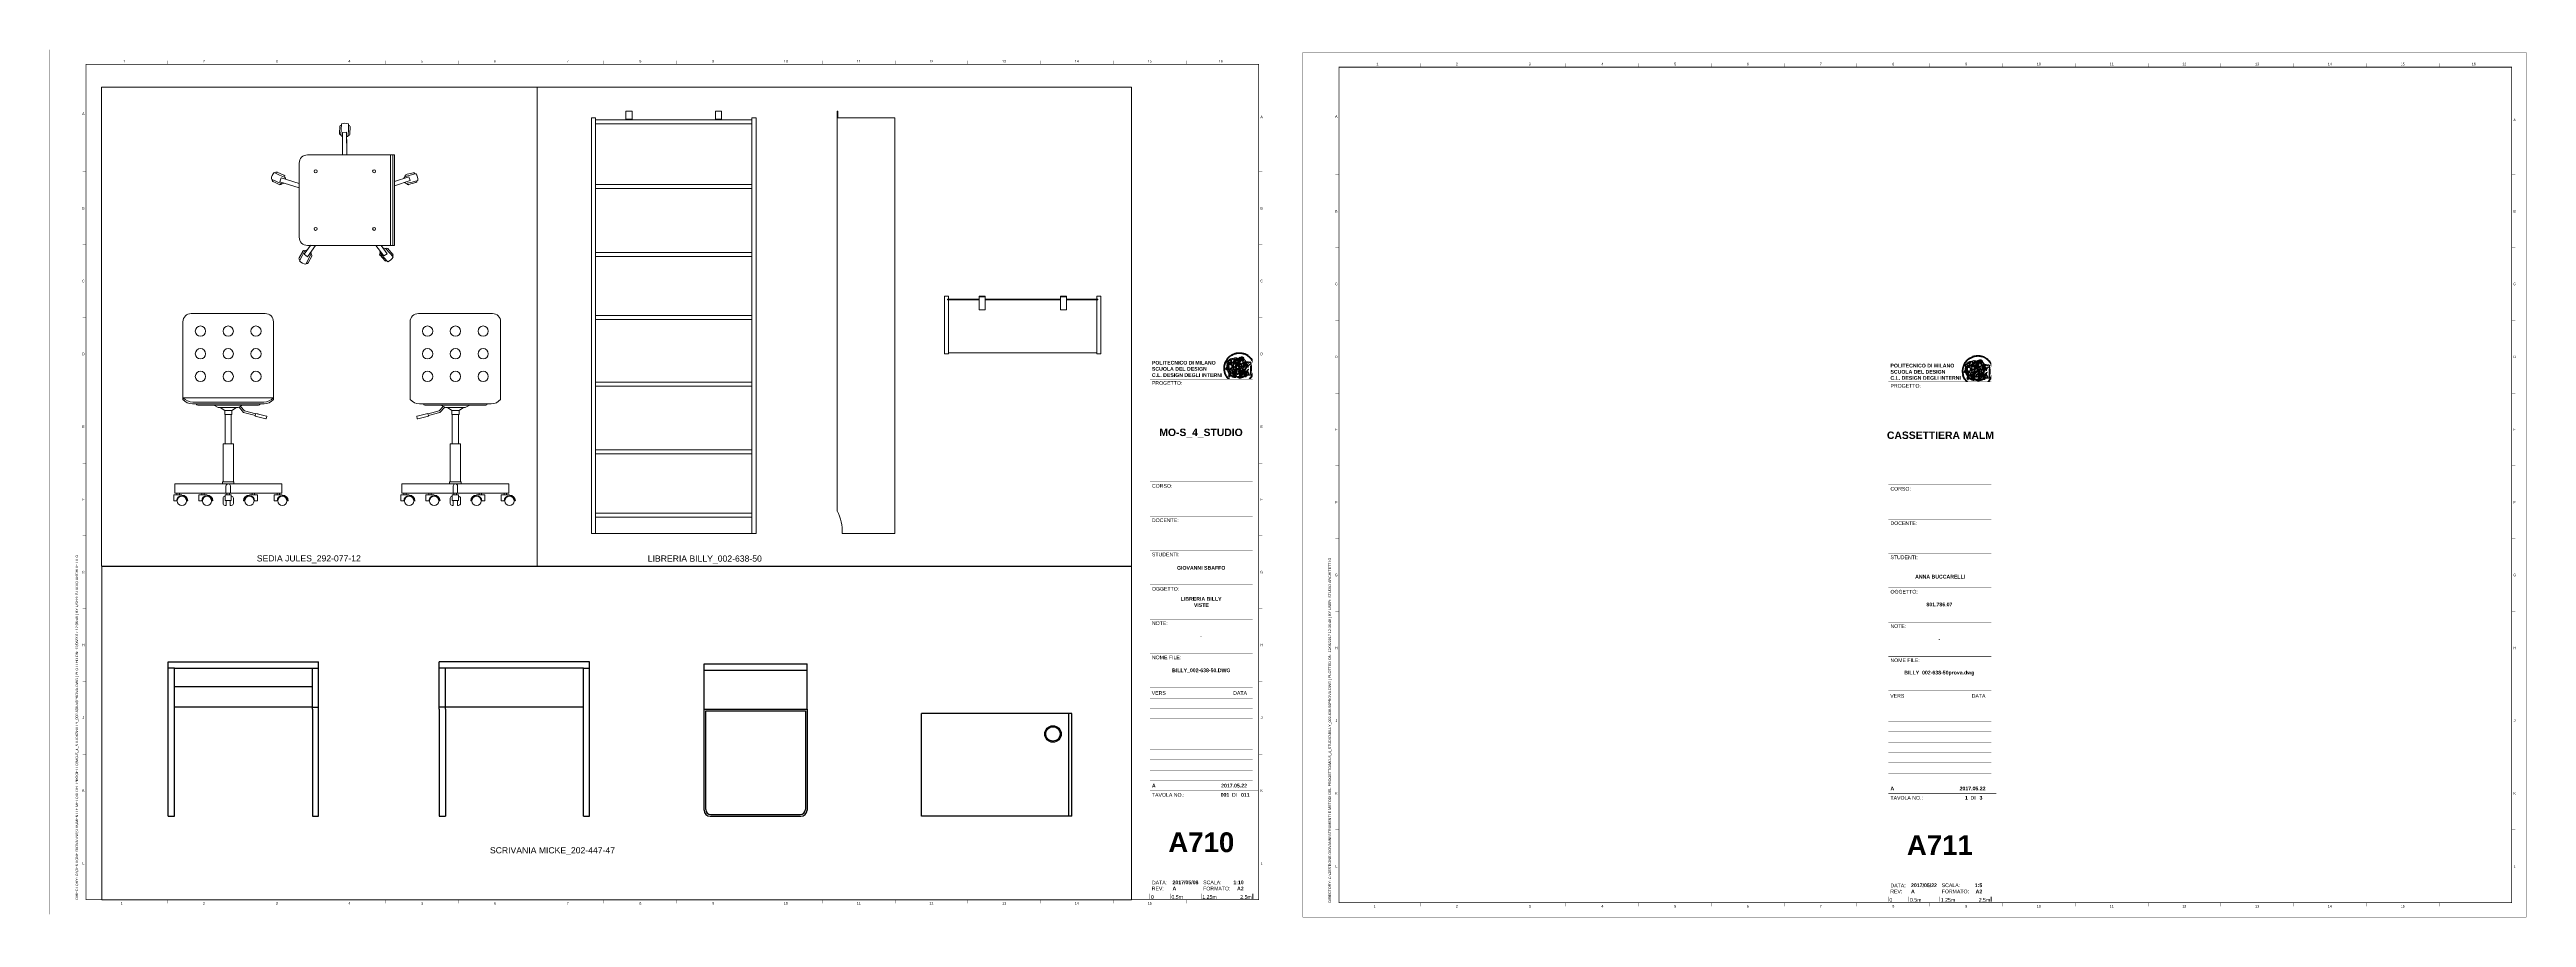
# Paper-space layout 'A710' of a CAD drawing. Header units: millimetres. Extents: x -5 to 1199, y -7 to 414.
# The model-space entities are those that its viewports show. They can reach past a viewport. Long polylines and large blocks are cut down to what shows.
import ezdxf
from ezdxf.enums import TextEntityAlignment as Align

# ---------------------------------------------------------------- set-up
doc = ezdxf.new("R2010")
doc.units = ezdxf.units.MM
doc.header["$LTSCALE"] = 100
doc.set_wipeout_variables(frame=1)
doc.linetypes.add('CONTINUA', pattern=[0])
doc.layers.get('0').update_dxf_attribs({"plot": 0})
doc.layers.add('A-FURN', color=8, linetype='Continuous', lineweight=18)
for name, color, linetype in [('CARTIGLIO', 7, 'Continuous'), ('G-ANNO-LOGO', 3, 'Continuous'), ('G-ANNO-TEXT', 3, 'Continuous'), ('G-ANNO-TTLB', 3, 'Continuous'), ('PGF-ARREDO', 7, 'Continuous'), ('TESTI', 8, 'Continuous')]:
    doc.layers.add(name, color=color, linetype=linetype)
doc.layers.add('G-ANNO-NPLT', color=210, linetype='Continuous', plot=False)
doc.styles.add('ARIAL', font='arial.ttf')
doc.styles.add('ARIAL-BOLD', font='')
doc.styles.add('E-ARIAL', font='arial.ttf')
doc.styles.get('ARIAL-BOLD').set_extended_font_data('Arial', bold=True)

# ---------------------------------------------------------------- blocks, each defined once
blk = doc.blocks.new('logoPolimi')
for p, q in [((-2.37, 0.12), (-2.16, 0.11)), ((-2.37, 0.01), (-2.16, 0.01)), ((-2.36, 0.23), (-2.15, 0.21)), ((-2.35, 0.34), (-2.14, 0.31)), ((-2.33, 0.45), (-2.12, 0.41)), ((-2.3, 0.55), (-2.1, 0.51)), ((-2.28, 0.66), (-2.07, 0.6)), ((-2.24, 0.77), (-2.04, 0.7)), ((-2.2, 0.87), (-2.01, 0.79)), ((-2.16, 0.97), (-1.97, 0.89)), ((-2.11, 1.07), (-1.93, 0.98)), ((-2.06, 1.17), (-1.88, 1.07)), ((-2.01, 1.26), (-1.83, 1.15)), ((-1.94, 1.36), (-1.77, 1.24)), ((-1.88, 1.45), (-1.71, 1.32)), ((-1.84, 0.03), (-1.82, 0.35)), ((-1.81, 1.53), (-1.65, 1.4)), ((-1.74, 1.61), (-1.58, 1.47)), ((-1.73, 0.59), (-1.73, 0.59)), ((-1.73, 0.59), (-1.73, 0.59)), ((-1.66, 1.69), (-1.51, 1.54)), ((-1.65, 0.57), (-1.65, 0.57)), ((-1.59, 1.12), (-1.59, 1.12)), ((-1.58, 1.77), (-1.44, 1.61)), ((-1.51, 0.55), (-1.51, 0.55)), ((-1.51, 0.55), (-1.51, 0.55)), ((-1.49, 1.84), (-1.36, 1.68)), ((-1.41, 1.91), (-1.28, 1.74)), ((-1.32, 1.97), (-1.2, 1.8)), ((-1.31, 0.79), (-1.21, 0.75)), ((-1.21, 0.75), (-1.31, 0.79)), ((-1.21, 0.75), (-1.31, 0.79)), ((-1.22, 2.03), (-1.11, 1.85)), ((-1.21, 0.75), (-1.21, 0.75)), ((-1.21, 0.75), (-1.21, 0.75)), ((-1.19, 0.76), (-1.19, 0.76)), ((-1.19, 0.76), (-1.19, 0.76)), ((-1.17, 0.99), (-1.18, 0.99)), ((-1.18, 0.99), (-1.17, 0.99)), ((-1.16, 0.57), (-1.16, 0.57)), ((-1.16, 0.57), (-1.16, 0.57)), ((-1.13, 2.09), (-1.03, 1.9)), ((-1.1, 0.01), (-0.99, 0.06)), ((-0.99, 0.06), (-1.1, 0.01)), ((-0.99, 0.06), (-1.1, 0.01)), ((-1.03, 2.14), (-0.94, 1.95)), ((-0.99, 0.06), (-0.99, 0.06)), ((-0.99, 0.06), (-0.99, 0.06)), ((-0.97, 0.79), (-0.98, 0.79)), ((-0.89, 0.84), (-0.97, 0.79)), ((-0.97, 0.79), (-0.89, 0.84)), ((-0.96, 1.41), (-0.96, 1.41)), ((-0.96, 1.41), (-0.96, 1.41)), ((-0.93, 2.18), (-0.84, 1.99)), ((-0.89, 0.84), (-0.82, 0.87)), ((-0.82, 0.87), (-0.89, 0.84)), ((-0.89, 0.84), (-0.82, 0.87)), ((-0.88, 0.83), (-0.89, 0.84)), ((-0.85, 1.39), (-0.85, 1.39)), ((-0.85, 1.39), (-0.85, 1.39)), ((-0.84, 0.14), (-0.84, 0.14)), ((-0.83, 2.22), (-0.75, 2.03)), ((-0.77, 1.08), (-0.78, 1.08)), ((-0.78, 1.08), (-0.77, 1.08)), ((-0.61, 1.12), (-0.77, 1.08)), ((-0.77, 1.08), (-0.61, 1.12)), ((-0.77, 1.08), (-0.61, 1.12)), ((-0.75, 1.3), (-0.76, 1.29)), ((-0.76, 1.29), (-0.75, 1.3)), ((-0.72, 2.26), (-0.66, 2.06)), ((-0.65, 0.99), (-0.7, 0.96)), ((-0.69, 0.18), (-0.68, 0.18)), ((-0.66, 0.93), (-0.66, 0.93)), ((-0.66, 0.93), (-0.64, 0.93)), ((-0.66, 0.93), (-0.66, 0.93)), ((-0.66, 0.93), (-0.66, 0.93)), ((-0.63, 1.01), (-0.63, 1.01)), ((-0.63, 1.01), (-0.62, 1.01)), ((-0.63, 0.66), (-0.63, 0.66)), ((-0.61, 2.29), (-0.56, 2.09)), ((-0.6, 1.12), (-0.61, 1.12)), ((-0.61, 1.12), (-0.6, 1.12)), ((-0.61, 1.12), (-0.6, 1.12)), ((-0.61, 0.86), (-0.57, 0.85)), ((-0.57, 0.85), (-0.61, 0.86)), ((-0.61, 0.86), (-0.57, 0.85)), ((-0.53, 1.08), (-0.6, 1.12)), ((-0.6, 1.12), (-0.6, 1.11)), ((-0.6, 1.12), (-0.53, 1.08)), ((-0.57, 0.8), (-0.59, 0.8)), ((-0.57, 0.85), (-0.53, 0.84)), ((-0.57, 0.85), (-0.57, 0.85)), ((-0.57, 0.85), (-0.57, 0.85)), ((-0.57, 0.85), (-0.53, 0.84)), ((-0.56, 0.29), (-0.49, 0.48)), ((-0.56, 0.14), (-0.56, 0.29)), ((-0.5, 0.11), (-0.56, 0.14)), ((-0.53, 0.84), (-0.51, 0.84)), ((-0.53, 0.84), (-0.51, 0.84)), ((-0.53, 0.84), (-0.53, 0.84)), ((-0.51, 2.32), (-0.46, 2.11)), ((-0.51, 0.11), (-0.51, 0.11)), ((-0.51, 0.11), (-0.51, 0.11)), ((-0.34, 0.33), (-0.5, 0.11)), ((-0.49, 0.48), (-0.41, 0.55)), ((-0.42, 0.8), (-0.47, 0.79)), ((-0.42, 0.8), (-0.47, 0.79)), ((-0.47, 0.79), (-0.45, 0.76)), ((-0.47, 0.79), (-0.45, 0.76)), ((-0.45, 1.14), (-0.42, 1.11)), ((-0.42, 1.26), (-0.36, 1.22)), ((-0.41, 0.55), (-0.34, 0.49)), ((-0.4, 2.34), (-0.36, 2.13)), ((-0.4, 1.37), (-0.38, 1.38)), ((-0.39, 1.37), (-0.4, 1.37)), ((-0.35, 1.33), (-0.4, 1.37)), ((-0.39, 1.24), (-0.4, 1.23)), ((-0.38, 1.14), (-0.38, 1.14)), ((-0.34, 0.49), (-0.09, 0.48)), ((-0.16, 0.32), (-0.34, 0.33)), ((-0.14, 0.32), (-0.31, 0.34)), ((-0.29, 2.35), (-0.26, 2.14)), ((-0.28, 1.3), (-0.29, 1.3)), ((-0.28, 1.3), (-0.28, 1.3)), ((-0.18, 2.36), (-0.16, 2.15)), ((-0.16, 1.24), (-0.16, 1.25)), ((-0.16, 1.25), (-0.16, 1.25)), ((-0.16, 0.49), (-0.14, 0.64)), ((-0.06, 0.27), (-0.16, 0.32)), ((-0.1, 0.88), (-0.09, 0.87)), ((-0.08, 1.37), (-0.08, 1.38)), ((-0.08, 1.23), (-0.05, 1.21)), ((-0.05, 1.21), (-0.08, 1.23)), ((-0.08, 1.23), (-0.05, 1.21)), ((-0.07, 2.37), (-0.06, 2.16)), ((-0.03, 0.26), (-0.06, 0.27)), ((-0.05, 1.21), (-0.04, 1.21)), ((-0.04, 1.21), (-0.05, 1.21)), ((-0.04, 1.21), (-0.04, 1.21)), ((-0.04, 1.21), (-0.04, 1.21)), ((-0.04, 0.48), (-0.03, 0.26)), ((0.03, 1.15), (0.03, 1.15)), ((0.03, 0.66), (0.03, 0.67)), ((0.04, 2.37), (0.04, 2.16)), ((0.07, 0.58), (0.07, 0.57)), ((0.1, 1.18), (0.1, 1.18)), ((0.1, 0.84), (0.1, 0.84)), ((0.13, 1.32), (0.17, 1.19)), ((0.15, 2.36), (0.14, 2.16)), ((0.14, 0.71), (0.34, 0.65)), ((0.31, 0.56), (0.17, 0.63)), ((0.26, 2.36), (0.24, 2.15)), ((0.27, 1.61), (0.27, 1.61)), ((0.27, 1.61), (0.27, 1.61)), ((0.27, 1.61), (0.27, 1.61)), ((0.29, 1.29), (0.29, 1.29)), ((0.29, 1.29), (0.29, 1.29)), ((0.29, 1.29), (0.29, 1.29)), ((0.29, 1.29), (0.29, 1.29)), ((0.33, 0.49), (0.34, 0.49)), ((0.33, 0.03), (0.35, 0.03)), ((0.33, 0.03), (0.35, 0.03)), ((0.37, 2.34), (0.34, 2.13)), ((0.34, 0.65), (0.34, 0.64)), ((0.35, 0.03), (0.57, 0.06)), ((0.35, 0.03), (0.57, 0.06)), ((0.35, 0.03), (0.35, 0.03)), ((0.35, 0.03), (0.35, 0.03)), ((0.38, 1.36), (0.37, 1.35)), ((0.38, 0.34), (0.37, 0.34)), ((0.38, 0.34), (0.38, 0.34)), ((0.43, 0.67), (0.39, 0.64)), ((0.48, 2.32), (0.44, 2.12)), ((0.49, 1.05), (0.51, 1.13)), ((0.51, 1.13), (0.49, 1.05)), ((0.49, 1.05), (0.51, 1.13)), ((0.51, 1.31), (0.5, 1.29)), ((0.51, 1.13), (0.52, 1.23)), ((0.52, 1.23), (0.51, 1.23)), ((0.51, 1.23), (0.52, 1.23)), ((0.52, 1.23), (0.51, 1.13)), ((0.51, 1.13), (0.52, 1.23)), ((0.52, 1.24), (0.6, 1.37)), ((0.52, 1.23), (0.6, 1.36)), ((0.6, 1.36), (0.52, 1.23)), ((0.52, 1.23), (0.52, 1.23)), ((0.52, 1.23), (0.52, 1.24)), ((0.52, 1.23), (0.52, 1.23)), ((0.55, 1.07), (0.53, 1.06)), ((0.53, 1.04), (0.53, 1.06)), ((0.53, 1.05), (0.53, 1.04)), ((0.59, 2.3), (0.54, 2.09)), ((0.54, 0.3), (0.63, 0.32)), ((0.54, -0.08), (0.61, 0.06)), ((0.61, 0.06), (0.54, -0.08)), ((0.54, -0.08), (0.61, 0.06)), ((0.56, 0.19), (0.59, 0.21)), ((0.57, 1.07), (0.57, 1.07)), ((0.57, 1.07), (0.57, 1.07)), ((0.57, 1.07), (0.57, 1.07)), ((0.57, 1.07), (0.57, 1.07)), ((0.57, 1.07), (0.57, 1.07)), ((0.57, 1.07), (0.57, 1.07)), ((0.57, 1.07), (0.57, 1.07)), ((0.58, 0.3), (0.59, 0.29)), ((0.59, 0.78), (0.59, 0.79)), ((0.59, 0.79), (0.59, 0.79)), ((0.59, 0.79), (0.59, 0.79)), ((0.59, 0.79), (0.59, 0.78)), ((0.61, 0.06), (0.6, 0.07)), ((0.6, 0.07), (0.61, 0.06)), ((0.61, 0.06), (0.61, 0.07)), ((0.62, 0.21), (0.65, 0.22)), ((0.69, 2.27), (0.63, 2.07)), ((0.64, 1.37), (0.65, 1.37)), ((0.69, 0.86), (0.68, 0.86)), ((0.68, 0.86), (0.69, 0.86)), ((0.68, 0.76), (0.68, 0.76)), ((0.8, 2.23), (0.73, 2.03)), ((0.76, 0.26), (0.76, 0.26)), ((0.9, 2.19), (0.82, 2)), ((0.82, 0.35), (0.84, 0.36)), ((0.82, 0.35), (0.82, 0.35)), ((0.84, 0.36), (0.84, 0.37)), ((0.85, 0.34), (1.05, 0.35)), ((1, 2.15), (0.91, 1.96)), ((0.93, 1.05), (0.93, 1.05)), ((0.93, 1.05), (0.93, 1.05)), ((0.93, 1.05), (0.93, 1.04)), ((0.93, 1.05), (0.93, 1.05)), ((0.97, 0.66), (0.96, 0.66)), ((1.01, 0.97), (0.98, 0.96)), ((1.1, 2.1), (1, 1.91)), ((1.2, 2.04), (1.09, 1.86)), ((1.17, 0.96), (1.17, 0.95)), ((1.17, 0.95), (1.17, 0.95)), ((1.29, 1.99), (1.18, 1.81)), ((1.38, 1.92), (1.26, 1.75)), ((1.34, 0.37), (1.26, 0.04)), ((1.27, 0.37), (1.27, 0.38)), ((1.28, 0.95), (1.28, 0.95)), ((1.47, 1.86), (1.34, 1.69)), ((1.37, 0.73), (1.46, 0.81)), ((1.41, 0.4), (1.41, 0.41)), ((1.56, 1.79), (1.42, 1.63)), ((1.64, 1.71), (1.49, 1.56)), ((1.49, 0.9), (1.57, 0.92)), ((1.72, 1.63), (1.56, 1.49)), ((1.67, 0.6), (1.57, 0.53)), ((1.79, 1.55), (1.63, 1.41)), ((1.86, 1.47), (1.7, 1.34)), ((1.93, 1.38), (1.76, 1.26)), ((1.99, 1.29), (1.81, 1.17)), ((2.05, 1.19), (1.87, 1.09)), ((2.1, 1.1), (1.92, 1)), ((2.15, 1), (1.96, 0.91)), ((2.19, 0.9), (2, 0.82)), ((2.23, 0.79), (2.04, 0.72)), ((2.27, 0.69), (2.07, 0.63)), ((2.3, 0.58), (2.09, 0.53)), ((2.32, 0.47), (2.12, 0.43)), ((2.34, 0.37), (2.13, 0.33)), ((2.36, 0.26), (2.15, 0.23)), ((2.37, 0.15), (2.16, 0.13)), ((2.37, 0.04), (2.16, 0.03)), ((-2.37, -0.1), (-2.16, -0.09)), ((-2.36, -0.21), (-2.15, -0.19)), ((-2.35, -0.32), (-2.14, -0.29)), ((-2.33, -0.43), (-2.12, -0.39)), ((-2.31, -0.54), (-2.1, -0.49)), ((-2.28, -0.65), (-2.08, -0.59)), ((-2.25, -0.75), (-2.05, -0.69)), ((-2.21, -0.86), (-2.02, -0.78)), ((-2.17, -0.96), (-1.98, -0.87)), ((-2.12, -1.06), (-1.93, -0.96)), ((-2.07, -1.16), (-1.89, -1.05)), ((-2.04, -0.15), (-1.97, -0.2)), ((-2.01, -1.25), (-1.84, -1.14)), ((-1.95, -1.34), (-1.78, -1.22)), ((-1.89, -1.43), (-1.72, -1.31)), ((-1.82, -1.52), (-1.66, -1.38)), ((-1.75, -1.6), (-1.59, -1.46)), ((-1.67, -1.68), (-1.52, -1.53)), ((-1.58, -0.12), (-1.6, -0.18)), ((-1.6, -0.18), (-1.58, -0.28)), ((-1.57, -0.54), (-1.59, -0.54)), ((-1.59, -0.54), (-1.59, -0.54)), ((-1.59, -1.76), (-1.45, -1.6)), ((-1.56, -0.32), (-1.56, -0.31)), ((-1.56, -0.31), (-1.56, -0.31)), ((-1.53, -0.65), (-1.53, -0.65)), ((-1.53, -0.65), (-1.53, -0.65)), ((-1.51, -1.83), (-1.37, -1.67)), ((-1.48, -0.86), (-1.48, -0.85)), ((-1.42, -0.37), (-1.42, -0.37)), ((-1.42, -1.9), (-1.29, -1.73)), ((-1.38, -0.46), (-1.38, -0.46)), ((-1.33, -1.96), (-1.21, -1.79)), ((-1.31, -0.24), (-1.31, -0.23)), ((-1.31, -0.23), (-1.31, -0.24)), ((-1.24, -2.02), (-1.13, -1.84)), ((-1.23, -0.19), (-1.23, -0.19)), ((-1.23, -0.19), (-1.23, -0.19)), ((-1.23, -0.19), (-1.23, -0.19)), ((-1.23, -0.19), (-1.23, -0.19)), ((-1.14, -2.08), (-1.04, -1.89)), ((-1.04, -2.13), (-0.95, -1.94)), ((-1.01, -0.39), (-1.02, -0.39)), ((-1.02, -0.39), (-1.01, -0.39)), ((-1.02, -0.7), (-1.02, -0.7)), ((-1.02, -0.7), (-1.02, -0.7)), ((-1.02, -0.7), (-1.02, -0.7)), ((-0.94, -2.18), (-0.86, -1.98)), ((-0.84, -2.22), (-0.77, -2.02)), ((-0.79, -0.51), (-0.83, -0.58)), ((-0.83, -0.58), (-0.79, -0.51)), ((-0.83, -0.58), (-0.79, -0.51)), ((-0.78, -1.05), (-0.83, -0.94)), ((-0.83, -0.94), (-0.78, -1.05)), ((-0.83, -0.94), (-0.83, -0.94)), ((-0.83, -0.94), (-0.78, -1.05)), ((-0.82, -1.23), (-0.82, -1.23)), ((-0.82, -1.23), (-0.77, -1.23)), ((-0.77, -1.23), (-0.82, -1.23)), ((-0.82, -1.23), (-0.82, -1.23)), ((-0.77, -1.23), (-0.82, -1.23)), ((-0.75, -0.96), (-0.8, -0.89)), ((-0.8, -0.89), (-0.79, -0.92)), ((-0.79, -0.92), (-0.8, -0.89)), ((-0.8, -0.89), (-0.75, -0.96)), ((-0.79, -0.92), (-0.8, -0.89)), ((-0.8, -0.89), (-0.8, -0.89)), ((-0.8, -0.89), (-0.75, -0.96)), ((-0.79, -0.92), (-0.78, -0.95)), ((-0.78, -0.95), (-0.79, -0.92)), ((-0.78, -0.95), (-0.79, -0.92)), ((-0.77, -0.49), (-0.78, -0.48)), ((-0.78, -0.48), (-0.77, -0.49)), ((-0.78, -0.95), (-0.76, -1)), ((-0.76, -1), (-0.78, -0.95)), ((-0.76, -1), (-0.78, -0.95)), ((-0.71, -0.89), (-0.75, -0.87)), ((-0.75, -0.87), (-0.71, -0.89)), ((-0.75, -0.87), (-0.71, -0.89)), ((-0.72, -1.01), (-0.75, -0.96)), ((-0.75, -0.96), (-0.72, -1.01)), ((-0.75, -0.96), (-0.72, -1.01)), ((-0.74, -2.25), (-0.67, -2.05)), ((-0.64, -0.93), (-0.71, -0.89)), ((-0.71, -0.89), (-0.64, -0.93)), ((-0.71, -0.89), (-0.64, -0.93)), ((-0.66, -0.53), (-0.66, -0.53)), ((-0.66, -0.53), (-0.66, -0.53)), ((-0.66, -0.53), (-0.66, -0.53)), ((-0.63, -2.29), (-0.57, -2.08)), ((-0.52, -2.31), (-0.48, -2.11)), ((-0.39, -0.81), (-0.51, -0.69)), ((-0.51, -1.04), (-0.5, -1.04)), ((-0.48, -0.42), (-0.48, -0.42)), ((-0.48, -0.42), (-0.48, -0.42)), ((-0.48, -0.42), (-0.48, -0.42)), ((-0.42, -2.33), (-0.38, -2.13)), ((-0.41, -0.51), (-0.41, -0.51)), ((-0.38, -0.05), (-0.39, -0.12)), ((-0.39, -0.12), (-0.37, -0.1)), ((-0.35, -0.14), (-0.37, -0.08)), ((-0.37, -0.09), (-0.37, -0.09)), ((-0.33, -0.12), (-0.35, -0.14)), ((-0.32, -0.14), (-0.35, -0.14)), ((-0.35, -0.18), (-0.34, -0.22)), ((-0.34, -0.08), (-0.29, -0.16)), ((-0.34, -0.22), (-0.34, -0.22)), ((-0.27, -0.17), (-0.32, -0.14)), ((-0.31, -2.35), (-0.28, -2.14)), ((-0.25, -0.91), (-0.26, -0.9)), ((-0.26, -1.29), (0.1, -1.2)), ((0.1, -1.2), (-0.26, -1.29)), ((0.08, -1.4), (-0.26, -1.29)), ((-0.26, -1.29), (0.08, -1.4)), ((-0.26, -1.38), (-0.26, -1.29)), ((-0.26, -1.29), (-0.26, -1.29)), ((-0.26, -1.29), (-0.26, -1.38)), ((-0.26, -1.29), (0.08, -1.4)), ((-0.26, -1.29), (-0.26, -1.29)), ((0.08, -1.49), (-0.26, -1.38)), ((-0.26, -1.38), (0.09, -1.49)), ((-0.2, -2.36), (-0.18, -2.15)), ((-0.14, -0.15), (-0.16, -0.13)), ((-0.11, -0.04), (-0.12, -0.05)), ((-0.09, -2.37), (-0.08, -2.16)), ((-0.04, -0.41), (-0.01, -0.44)), ((-0.01, -0.44), (-0.04, -0.41)), ((-0.04, -0.41), (-0.01, -0.44)), ((0.03, -2.37), (0.02, -2.16)), ((0.07, -0.84), (0.07, -0.84)), ((0.07, -0.84), (0.07, -0.84)), ((0.1, -1.2), (0.08, -1.32)), ((0.08, -1.32), (0.13, -1.2)), ((0.08, -1.4), (0.72, -1.22)), ((0.72, -1.22), (0.08, -1.4)), ((0.08, -1.4), (0.72, -1.22)), ((0.72, -1.31), (0.08, -1.49)), ((0.08, -1.44), (0.08, -1.4)), ((0.08, -1.4), (0.08, -1.44)), ((0.08, -1.4), (0.08, -1.49)), ((0.08, -1.49), (0.08, -1.44)), ((0.08, -1.44), (0.08, -1.44)), ((0.08, -1.44), (0.08, -1.45)), ((0.08, -1.45), (0.08, -1.46)), ((0.08, -1.46), (0.08, -1.49)), ((0.1, -1.01), (0.09, -0.86)), ((0.1, -1.01), (0.09, -0.86)), ((0.09, -1.49), (0.72, -1.31)), ((0.1, -1.2), (0.12, -1.04)), ((0.12, -1.04), (0.1, -1.2)), ((0.13, -1.2), (0.1, -1.2)), ((0.1, -1.2), (0.13, -1.2)), ((0.13, -1.2), (0.1, -1.2)), ((0.1, -1.2), (0.1, -1.2)), ((0.11, -0.44), (0.11, -0.44)), ((0.11, -0.44), (0.11, -0.44)), ((0.12, -0.21), (0.12, -0.21)), ((0.12, -0.21), (0.12, -0.21)), ((0.12, -0.21), (0.12, -0.21)), ((0.12, -0.21), (0.12, -0.21)), ((0.12, -0.21), (0.12, -0.21)), ((0.12, -0.21), (0.12, -0.21)), ((0.12, -0.21), (0.12, -0.21)), ((0.12, -0.21), (0.12, -0.21)), ((0.12, -0.21), (0.12, -0.21)), ((0.12, -0.21), (0.12, -0.21)), ((0.12, -0.21), (0.12, -0.21)), ((0.12, -0.21), (0.12, -0.21)), ((0.12, -0.21), (0.12, -0.21)), ((0.12, -0.56), (0.14, -0.53)), ((0.14, -0.53), (0.12, -0.56)), ((0.12, -0.56), (0.14, -0.53)), ((0.12, -1.04), (0.12, -1.04)), ((0.12, -1.04), (0.12, -1.04)), ((0.12, -1.04), (0.12, -1.04)), ((0.14, -2.37), (0.12, -2.16)), ((0.21, -0.99), (0.13, -1.2)), ((0.13, -1.2), (0.21, -0.99)), ((0.36, -1.14), (0.13, -1.2)), ((0.13, -1.2), (0.26, -1.17)), ((0.14, -0.53), (0.16, -0.49)), ((0.16, -0.49), (0.14, -0.53)), ((0.14, -0.53), (0.16, -0.49)), ((0.16, -0.49), (0.16, -0.49)), ((0.16, -0.49), (0.16, -0.49)), ((0.28, -1.19), (0.21, -0.99)), ((0.21, -0.99), (0.31, -1.27)), ((0.25, -2.36), (0.22, -2.15)), ((0.24, -0.17), (0.24, -0.16)), ((0.24, -0.16), (0.24, -0.17)), ((0.25, -0.84), (0.25, -0.88)), ((0.25, -0.88), (0.25, -0.84)), ((0.25, -0.88), (0.25, -0.84)), ((0.25, -0.88), (0.29, -1.17)), ((0.26, -0.88), (0.25, -0.88)), ((0.31, -1.27), (0.25, -0.88)), ((0.26, -1.17), (0.28, -1.16)), ((0.28, -1.16), (0.36, -1.14)), ((0.29, -1.17), (0.28, -1.19)), ((0.35, -2.34), (0.32, -2.14)), ((0.36, -1.14), (0.72, -1.22)), ((0.72, -1.22), (0.36, -1.14)), ((0.46, -2.32), (0.42, -2.12)), ((0.49, -0.31), (0.49, -0.31)), ((0.49, -0.31), (0.49, -0.31)), ((0.5, -0.27), (0.5, -0.27)), ((0.51, -0.27), (0.51, -0.27)), ((0.57, -2.3), (0.52, -2.1)), ((0.68, -2.27), (0.62, -2.07)), ((0.78, -2.24), (0.71, -2.04)), ((0.72, -0.81), (0.75, -0.89)), ((0.72, -1.22), (0.72, -1.31)), ((0.72, -1.31), (0.72, -1.22)), ((0.74, -0.23), (0.74, -0.23)), ((0.74, -0.23), (0.75, -0.24)), ((0.75, -0.23), (0.75, -0.23)), ((0.89, -2.2), (0.81, -2)), ((0.86, -0.25), (0.82, -0.34)), ((0.87, -0.22), (0.86, -0.23)), ((0.87, -0.22), (0.86, -0.25)), ((0.99, -2.15), (0.9, -1.96)), ((0.96, -0.58), (0.96, -0.57)), ((1.09, -2.11), (0.99, -1.92)), ((1.05, -1.05), (1.04, -1.05)), ((1.19, -2.05), (1.08, -1.87)), ((1.28, -2), (1.17, -1.82)), ((1.37, -1.93), (1.25, -1.76)), ((1.31, -0.27), (1.3, -0.26)), ((1.3, -0.26), (1.3, -0.26)), ((1.3, -0.26), (1.3, -0.26)), ((1.3, -0.26), (1.31, -0.27)), ((1.3, -0.26), (1.3, -0.26)), ((1.46, -1.87), (1.33, -1.7)), ((1.54, -1.8), (1.41, -1.64)), ((1.63, -1.72), (1.48, -1.57)), ((1.71, -1.65), (1.55, -1.5)), ((1.78, -1.57), (1.62, -1.43)), ((1.85, -1.48), (1.69, -1.35)), ((1.92, -1.39), (1.75, -1.27)), ((1.98, -1.3), (1.81, -1.19)), ((2.04, -1.21), (1.86, -1.1)), ((2.09, -1.11), (1.91, -1.01)), ((2.14, -1.01), (1.95, -0.92)), ((2.19, -0.91), (1.99, -0.83)), ((2.23, -0.81), (2.03, -0.74)), ((2.26, -0.7), (2.06, -0.64)), ((2.29, -0.6), (2.09, -0.55)), ((2.32, -0.49), (2.11, -0.45)), ((2.34, -0.38), (2.13, -0.35)), ((2.35, -0.27), (2.15, -0.25)), ((2.37, -0.08), (2.16, -0.07)), ((2.36, -0.16), (2.16, -0.15))]:
    blk.add_line(p, q)
for points in [[(-1.9, 0.12), (-1.94, 0.02), (-2.05, -0.09), (-2.05, -0.09)], [(-1.86, 0.38), (-1.86, 0.38), (-1.87, 0.19), (-1.9, 0.12)], [(-1.76, 0.6), (-1.76, 0.6), (-1.84, 0.57), (-1.86, 0.38)], [(-1.86, -0.04), (-1.84, 0.02), (-1.84, 0.03), (-1.84, 0.03)], [(-1.82, 0.78), (-1.83, 0.8), (-1.85, 0.86), (-1.83, 0.88)], [(-1.82, 0.78), (-1.83, 0.8), (-1.85, 0.86), (-1.83, 0.88)], [(-1.83, 0.88), (-1.81, 0.9), (-1.76, 0.96), (-1.76, 0.96)], [(-1.83, 0.88), (-1.81, 0.9), (-1.76, 0.96), (-1.76, 0.96)], [(-1.76, 0.6), (-1.83, 0.7), (-1.78, 0.74), (-1.78, 0.74)], [(-1.78, 0.74), (-1.79, 0.74), (-1.83, 0.7), (-1.76, 0.6)], [(-1.78, 0.74), (-1.8, 0.76), (-1.81, 0.78), (-1.82, 0.78)], [(-1.78, 0.74), (-1.8, 0.76), (-1.81, 0.78), (-1.82, 0.78)], [(-1.82, 0.35), (-1.81, 0.5), (-1.73, 0.59), (-1.73, 0.59)], [(-1.82, -0.19), (-1.73, -0.07), (-1.75, 0.14), (-1.75, 0.3)], [(-1.75, 0.33), (-1.75, 0.17), (-1.73, -0.05), (-1.8, -0.17)], [(-1.78, 0.74), (-1.75, 0.72), (-1.72, 0.69), (-1.68, 0.7)], [(-1.68, 0.7), (-1.72, 0.69), (-1.75, 0.72), (-1.78, 0.74)], [(-1.68, 0.7), (-1.72, 0.69), (-1.75, 0.72), (-1.78, 0.74)], [(-1.78, 0.74), (-1.78, 0.74), (-1.78, 0.74), (-1.78, 0.74)], [(-1.76, 0.96), (-1.68, 1.1), (-1.59, 1.12), (-1.59, 1.12)], [(-1.76, 0.96), (-1.68, 1.1), (-1.6, 1.12), (-1.6, 1.12)], [(-1.73, 0.59), (-1.74, 0.59), (-1.75, 0.6), (-1.76, 0.6)], [(-1.73, 0.59), (-1.74, 0.59), (-1.75, 0.6), (-1.76, 0.6)], [(-1.75, 0.3), (-1.76, 0.47), (-1.65, 0.57), (-1.65, 0.57)], [(-1.65, 0.57), (-1.65, 0.57), (-1.76, 0.5), (-1.75, 0.33)], [(-1.65, 0.57), (-1.68, 0.58), (-1.7, 0.58), (-1.73, 0.59)], [(-1.65, 0.57), (-1.68, 0.58), (-1.7, 0.58), (-1.73, 0.59)], [(-1.5, 0.71), (-1.53, 0.74), (-1.61, 0.71), (-1.68, 0.7)], [(-1.68, 0.7), (-1.61, 0.71), (-1.53, 0.73), (-1.5, 0.71)], [(-1.5, 0.71), (-1.53, 0.73), (-1.61, 0.71), (-1.68, 0.7)], [(-1.51, 0.55), (-1.56, 0.56), (-1.61, 0.56), (-1.65, 0.57)], [(-1.65, 0.57), (-1.61, 0.56), (-1.56, 0.56), (-1.51, 0.55)], [(-1.51, 0.55), (-1.56, 0.56), (-1.61, 0.56), (-1.65, 0.57)], [(-1.59, 1.12), (-1.6, 1.06), (-1.61, 0.99), (-1.61, 0.97)], [(-1.61, 0.97), (-1.61, 0.99), (-1.6, 1.06), (-1.59, 1.12)], [(-1.61, 0.97), (-1.61, 0.99), (-1.6, 1.06), (-1.59, 1.12)], [(-1.61, 0.97), (-1.61, 0.95), (-1.56, 0.88), (-1.54, 0.87)], [(-1.54, 0.87), (-1.56, 0.88), (-1.61, 0.95), (-1.61, 0.97)], [(-1.54, 0.87), (-1.56, 0.88), (-1.61, 0.96), (-1.61, 0.97)], [(-1.59, 1.12), (-1.59, 1.13), (-1.59, 1.15), (-1.58, 1.16)], [(-1.59, 1.12), (-1.59, 1.13), (-1.59, 1.15), (-1.58, 1.16)], [(-1.58, 1.16), (-1.57, 1.21), (-1.52, 1.23), (-1.49, 1.25)], [(-1.58, 1.16), (-1.57, 1.21), (-1.52, 1.23), (-1.49, 1.25)], [(-1.58, 0.36), (-1.58, 0.48), (-1.51, 0.55), (-1.51, 0.55)], [(-1.51, 0.55), (-1.51, 0.55), (-1.58, 0.48), (-1.58, 0.36)], [(-1.51, 0.55), (-1.51, 0.55), (-1.58, 0.48), (-1.58, 0.36)], [(-1.55, 0.04), (-1.55, 0.08), (-1.58, 0.25), (-1.58, 0.36)], [(-1.58, 0.36), (-1.58, 0.25), (-1.55, 0.08), (-1.55, 0.04)], [(-1.58, 0.36), (-1.58, 0.25), (-1.55, 0.08), (-1.55, 0.04)], [(-1.58, -0.12), (-1.57, -0.06), (-1.55, 0.02), (-1.55, 0.04)], [(-1.55, 0.04), (-1.55, 0.02), (-1.57, -0.06), (-1.58, -0.12)], [(-1.55, 0.04), (-1.55, 0.02), (-1.56, -0.04), (-1.57, -0.1)], [(-1.54, 0.87), (-1.52, 0.85), (-1.47, 0.83), (-1.44, 0.83)], [(-1.44, 0.83), (-1.47, 0.83), (-1.52, 0.85), (-1.54, 0.87)], [(-1.45, 0.83), (-1.47, 0.83), (-1.52, 0.85), (-1.54, 0.87)], [(-1.51, 0.55), (-1.33, 0.54), (-1.16, 0.57), (-1.16, 0.57)], [(-1.16, 0.57), (-1.16, 0.57), (-1.33, 0.54), (-1.51, 0.55)], [(-1.16, 0.57), (-1.16, 0.57), (-1.33, 0.54), (-1.51, 0.55)], [(-1.5, 0.71), (-1.46, 0.68), (-1.4, 0.62), (-1.33, 0.66)], [(-1.33, 0.66), (-1.4, 0.62), (-1.46, 0.68), (-1.5, 0.71)], [(-1.33, 0.66), (-1.4, 0.62), (-1.46, 0.68), (-1.5, 0.71)], [(-1.49, 1.25), (-1.46, 1.26), (-1.42, 1.33), (-1.39, 1.36)], [(-1.49, 1.25), (-1.46, 1.27), (-1.43, 1.34), (-1.39, 1.36)], [(-1.31, 0.79), (-1.33, 0.79), (-1.42, 0.83), (-1.45, 0.83)], [(-1.44, 0.83), (-1.42, 0.83), (-1.33, 0.79), (-1.31, 0.79)], [(-1.31, 0.79), (-1.33, 0.79), (-1.42, 0.83), (-1.44, 0.83)], [(-1.35, 1.1), (-1.4, 1.17), (-1.36, 1.23), (-1.29, 1.31)], [(-1.29, 1.31), (-1.36, 1.23), (-1.4, 1.17), (-1.35, 1.1)], [(-1.35, 1.1), (-1.4, 1.17), (-1.36, 1.23), (-1.29, 1.31)], [(-1.39, 1.36), (-1.35, 1.38), (-1.26, 1.4), (-1.19, 1.41)], [(-1.39, 1.36), (-1.35, 1.38), (-1.26, 1.4), (-1.19, 1.41)], [(-1.18, 0.99), (-1.24, 0.97), (-1.3, 1.03), (-1.35, 1.1)], [(-1.35, 1.1), (-1.3, 1.03), (-1.24, 0.97), (-1.18, 0.99)], [(-1.18, 1), (-1.24, 0.97), (-1.3, 1.03), (-1.35, 1.1)], [(-1.33, 0.66), (-1.28, 0.7), (-1.23, 0.73), (-1.21, 0.75)], [(-1.21, 0.75), (-1.23, 0.73), (-1.28, 0.7), (-1.33, 0.66)], [(-1.21, 0.75), (-1.23, 0.73), (-1.28, 0.7), (-1.33, 0.66)], [(-1.29, 1.31), (-1.22, 1.39), (-1.01, 1.41), (-0.96, 1.41)], [(-0.96, 1.41), (-1.01, 1.41), (-1.22, 1.39), (-1.29, 1.31)], [(-1.29, 1.31), (-1.22, 1.39), (-1.01, 1.41), (-0.96, 1.41)], [(-1.24, -0.02), (-1.21, -0.01), (-1.1, 0.01), (-1.1, 0.01)], [(-1.1, 0.01), (-1.1, 0.01), (-1.21, -0.01), (-1.24, -0.02)], [(-1.1, 0.01), (-1.1, 0.01), (-1.21, -0.01), (-1.24, -0.02)], [(-1.21, 0.75), (-1.2, 0.75), (-1.19, 0.76), (-1.19, 0.76)], [(-1.19, 0.76), (-1.19, 0.76), (-1.2, 0.75), (-1.21, 0.75)], [(-1.19, 0.76), (-1.19, 0.76), (-1.2, 0.76), (-1.21, 0.75)], [(-1.19, 1.41), (-1.11, 1.43), (-0.97, 1.41), (-0.97, 1.41)], [(-1.19, 1.41), (-1.12, 1.43), (-0.98, 1.41), (-0.98, 1.41)], [(-1.19, 0.76), (-1.19, 0.77), (-1.18, 0.78), (-1.18, 0.79)], [(-1.18, 0.79), (-1.18, 0.78), (-1.19, 0.77), (-1.19, 0.76)], [(-1.19, 0.76), (-1.19, 0.77), (-1.19, 0.78), (-1.18, 0.79)], [(-1.18, 0.68), (-1.18, 0.68), (-1.19, 0.71), (-1.19, 0.76)], [(-1.19, 0.76), (-1.19, 0.71), (-1.18, 0.68), (-1.18, 0.68)], [(-1.18, 0.68), (-1.18, 0.68), (-1.19, 0.71), (-1.19, 0.76)], [(-1.18, 0.97), (-1.18, 0.97), (-1.18, 0.98), (-1.17, 0.99)], [(-1.17, 0.99), (-1.18, 0.98), (-1.18, 0.97), (-1.18, 0.97)], [(-1.18, 0.97), (-1.18, 0.97), (-1.18, 0.98), (-1.17, 0.99)], [(-1.18, 0.79), (-1.17, 0.86), (-1.18, 0.95), (-1.18, 0.97)], [(-1.18, 0.97), (-1.18, 0.95), (-1.17, 0.86), (-1.18, 0.79)], [(-1.18, 0.79), (-1.17, 0.86), (-1.18, 0.95), (-1.18, 0.97)], [(-1.16, 0.57), (-1.17, 0.6), (-1.18, 0.64), (-1.18, 0.68)], [(-1.18, 0.68), (-1.18, 0.64), (-1.17, 0.6), (-1.16, 0.57)], [(-1.16, 0.57), (-1.17, 0.6), (-1.18, 0.64), (-1.18, 0.68)], [(-1.17, 0.99), (-1.17, 1.03), (-1.16, 1.09), (-1.14, 1.13)], [(-1.09, 0.42), (-1.1, 0.44), (-1.14, 0.48), (-1.16, 0.57)], [(-1.16, 0.57), (-1.14, 0.48), (-1.1, 0.44), (-1.09, 0.42)], [(-1.09, 0.42), (-1.1, 0.44), (-1.14, 0.48), (-1.16, 0.57)], [(-1.14, 1.13), (-1.12, 1.18), (-1.05, 1.31), (-1.05, 1.31)], [(-1.12, 0.46), (-1.12, 0.46), (-1.13, 0.38), (-1.11, 0.26)], [(-1.11, 0.26), (-1.08, 0.14), (-1.05, 0.03), (-1.05, 0.03)], [(-1.02, 0.32), (-1.02, 0.32), (-1.08, 0.4), (-1.09, 0.42)], [(-1.09, 0.42), (-1.08, 0.4), (-1.02, 0.32), (-1.02, 0.32)], [(-1.02, 0.32), (-1.02, 0.32), (-1.08, 0.4), (-1.09, 0.42)], [(-0.98, 0.2), (-0.98, 0.21), (-1.02, 0.32), (-1.02, 0.32)], [(-1.02, 0.32), (-1.02, 0.32), (-0.98, 0.21), (-0.98, 0.2)], [(-0.98, 0.2), (-0.98, 0.21), (-1.02, 0.32), (-1.02, 0.32)], [(-1.01, 0.12), (-1, 0.16), (-0.98, 0.19), (-0.98, 0.2)], [(-0.98, 0.2), (-0.98, 0.19), (-1, 0.16), (-1.01, 0.12)], [(-1.01, 0.12), (-1, 0.16), (-0.98, 0.19), (-0.98, 0.2)], [(-0.99, 0.06), (-1, 0.07), (-1.01, 0.1), (-1.01, 0.12)], [(-1.01, 0.12), (-1.01, 0.1), (-1, 0.07), (-0.99, 0.06)], [(-0.99, 0.06), (-1, 0.07), (-1.01, 0.1), (-1.01, 0.12)], [(-0.99, 0.06), (-0.99, 0.06), (-0.99, 0.06), (-0.98, 0.05)], [(-0.98, 0.05), (-0.99, 0.06), (-0.99, 0.06), (-0.99, 0.06)], [(-0.99, 0.05), (-0.99, 0.06), (-0.99, 0.06), (-0.99, 0.06)], [(-0.95, 0.02), (-0.96, 0.03), (-0.97, 0.04), (-0.99, 0.05)], [(-0.98, 1.41), (-0.98, 1.41), (-0.97, 1.41), (-0.96, 1.41)], [(-0.98, 0.81), (-0.94, 0.85), (-0.92, 0.93), (-0.91, 0.97)], [(-0.91, 0.97), (-0.92, 0.93), (-0.94, 0.85), (-0.98, 0.81)], [(-0.91, 0.97), (-0.92, 0.93), (-0.94, 0.85), (-0.98, 0.81)], [(-0.98, 0.79), (-0.98, 0.81), (-0.98, 0.81), (-0.98, 0.81)], [(-0.98, 0.81), (-0.98, 0.81), (-0.98, 0.81), (-0.98, 0.79)], [(-0.98, 0.81), (-0.98, 0.81), (-0.98, 0.81), (-0.98, 0.79)], [(-0.98, 0.79), (-0.98, 0.79), (-0.98, 0.78), (-0.97, 0.77)], [(-0.98, 0.79), (-0.98, 0.79), (-0.98, 0.78), (-0.97, 0.77)], [(-0.98, 0.05), (-0.97, 0.04), (-0.96, 0.03), (-0.95, 0.02)], [(-0.95, 0.02), (-0.96, 0.03), (-0.97, 0.04), (-0.98, 0.05)], [(-0.97, 1.41), (-0.97, 1.41), (-0.97, 1.41), (-0.96, 1.41)], [(-0.97, 0.77), (-0.96, 0.74), (-0.91, 0.64), (-0.91, 0.57)], [(-0.97, 0.77), (-0.96, 0.74), (-0.91, 0.64), (-0.91, 0.57)], [(-0.96, 1.41), (-0.94, 1.41), (-0.9, 1.41), (-0.85, 1.39)], [(-0.96, 1.41), (-0.94, 1.41), (-0.9, 1.41), (-0.85, 1.39)], [(-0.95, 0.02), (-0.94, 0.01), (-0.92, 0.01), (-0.9, 0.01)], [(-0.9, 0.01), (-0.92, 0.01), (-0.94, 0.01), (-0.95, 0.02)], [(-0.91, 0.01), (-0.92, 0.01), (-0.94, 0.01), (-0.95, 0.02)], [(-0.91, 0.97), (-0.89, 1), (-0.87, 1.01), (-0.84, 1.02)], [(-0.84, 1.02), (-0.87, 1.01), (-0.89, 1), (-0.91, 0.97)], [(-0.84, 1.02), (-0.87, 1.01), (-0.89, 1.01), (-0.91, 0.97)], [(-0.91, 0.57), (-0.91, 0.5), (-0.9, 0.43), (-0.88, 0.37)], [(-0.91, 0.57), (-0.91, 0.5), (-0.9, 0.43), (-0.88, 0.37)], [(-0.87, 0.03), (-0.87, 0.03), (-0.89, 0.01), (-0.91, 0.01)], [(-0.9, 0.01), (-0.89, 0.01), (-0.87, 0.03), (-0.87, 0.03)], [(-0.87, 0.03), (-0.87, 0.03), (-0.89, 0.01), (-0.9, 0.01)], [(-0.88, 0.84), (-0.88, 0.84), (-0.89, 0.79), (-0.88, 0.77)], [(-0.88, 0.77), (-0.89, 0.79), (-0.88, 0.83), (-0.88, 0.83)], [(-0.74, 0.66), (-0.85, 0.67), (-0.88, 0.77), (-0.88, 0.77)], [(-0.88, 0.77), (-0.88, 0.77), (-0.85, 0.67), (-0.74, 0.66)], [(-0.88, 0.37), (-0.86, 0.32), (-0.83, 0.25), (-0.82, 0.25)], [(-0.88, 0.37), (-0.86, 0.32), (-0.83, 0.25), (-0.82, 0.25)], [(-0.87, 0.03), (-0.86, 0.03), (-0.86, 0.05), (-0.86, 0.06)], [(-0.86, 0.06), (-0.86, 0.05), (-0.86, 0.03), (-0.87, 0.03)], [(-0.86, 0.06), (-0.86, 0.05), (-0.86, 0.03), (-0.87, 0.03)], [(-0.85, 1.39), (-0.86, 1.42), (-0.8, 1.45), (-0.8, 1.46)], [(-0.85, 1.39), (-0.86, 1.42), (-0.83, 1.44), (-0.82, 1.45)], [(-0.86, 0.06), (-0.86, 0.07), (-0.86, 0.1), (-0.85, 0.11)], [(-0.85, 0.11), (-0.86, 0.1), (-0.86, 0.07), (-0.86, 0.06)], [(-0.85, 0.11), (-0.86, 0.1), (-0.86, 0.07), (-0.86, 0.06)], [(-0.81, 1.36), (-0.83, 1.37), (-0.84, 1.38), (-0.85, 1.39)], [(-0.85, 1.39), (-0.84, 1.38), (-0.83, 1.37), (-0.81, 1.36)], [(-0.85, 1.39), (-0.84, 1.38), (-0.83, 1.37), (-0.81, 1.36)], [(-0.85, 0.11), (-0.85, 0.12), (-0.84, 0.14), (-0.84, 0.14)], [(-0.84, 0.14), (-0.84, 0.14), (-0.85, 0.12), (-0.85, 0.11)], [(-0.84, 0.14), (-0.84, 0.14), (-0.85, 0.12), (-0.85, 0.11)], [(-0.84, 1.02), (-0.83, 1.03), (-0.81, 1.05), (-0.78, 1.08)], [(-0.78, 1.08), (-0.81, 1.05), (-0.83, 1.03), (-0.84, 1.02)], [(-0.78, 1.08), (-0.81, 1.05), (-0.83, 1.03), (-0.84, 1.02)], [(-0.84, 0.14), (-0.83, 0.15), (-0.81, 0.16), (-0.81, 0.16)], [(-0.81, 0.16), (-0.81, 0.16), (-0.83, 0.15), (-0.84, 0.14)], [(-0.81, 0.16), (-0.81, 0.16), (-0.84, 0.15), (-0.84, 0.14)], [(-0.84, 0.15), (-0.84, 0.15), (-0.84, 0.15), (-0.84, 0.14)], [(-0.84, 0.14), (-0.84, 0.14), (-0.84, 0.14), (-0.84, 0.14)], [(-0.84, 0.14), (-0.84, 0.14), (-0.84, 0.14), (-0.84, 0.14)], [(-0.84, 0.14), (-0.84, 0.14), (-0.84, 0.14), (-0.84, 0.14)], [(-0.82, 1.45), (-0.82, 1.45), (-0.8, 1.45), (-0.8, 1.45)], [(-0.82, 0.87), (-0.82, 0.87), (-0.72, 0.91), (-0.66, 0.93)], [(-0.66, 0.93), (-0.72, 0.91), (-0.82, 0.87), (-0.82, 0.87)], [(-0.82, 0.87), (-0.82, 0.87), (-0.72, 0.91), (-0.66, 0.93)], [(-0.82, 0.25), (-0.8, 0.25), (-0.77, 0.24), (-0.77, 0.23)], [(-0.82, 0.25), (-0.8, 0.25), (-0.78, 0.24), (-0.77, 0.23)], [(-0.76, 1.29), (-0.77, 1.32), (-0.79, 1.34), (-0.81, 1.36)], [(-0.81, 1.36), (-0.79, 1.34), (-0.77, 1.32), (-0.76, 1.29)], [(-0.81, 1.36), (-0.79, 1.34), (-0.77, 1.32), (-0.76, 1.3)], [(-0.81, 0.16), (-0.8, 0.17), (-0.8, 0.17), (-0.79, 0.18)], [(-0.79, 0.18), (-0.8, 0.17), (-0.8, 0.17), (-0.81, 0.16)], [(-0.79, 0.18), (-0.8, 0.17), (-0.8, 0.17), (-0.81, 0.16)], [(-0.8, 1.46), (-0.8, 1.49), (-0.69, 1.51), (-0.69, 1.51)], [(-0.8, 1.46), (-0.8, 1.49), (-0.75, 1.49), (-0.75, 1.49)], [(-0.8, 1.45), (-0.8, 1.45), (-0.8, 1.46), (-0.8, 1.46)], [(-0.79, 0.18), (-0.78, 0.18), (-0.77, 0.16), (-0.77, 0.16)], [(-0.77, 0.16), (-0.77, 0.16), (-0.78, 0.18), (-0.79, 0.18)], [(-0.77, 0.16), (-0.77, 0.16), (-0.78, 0.18), (-0.79, 0.18)], [(-0.78, 1.08), (-0.77, 1.1), (-0.76, 1.13), (-0.75, 1.16)], [(-0.75, 1.16), (-0.76, 1.13), (-0.77, 1.1), (-0.78, 1.08)], [(-0.75, 1.16), (-0.76, 1.13), (-0.77, 1.1), (-0.78, 1.08)], [(-0.77, 0.23), (-0.76, 0.22), (-0.72, 0.2), (-0.71, 0.2)], [(-0.77, 0.23), (-0.76, 0.22), (-0.72, 0.2), (-0.71, 0.2)], [(-0.77, 0.16), (-0.77, 0.16), (-0.74, 0.16), (-0.7, 0.17)], [(-0.7, 0.17), (-0.74, 0.16), (-0.77, 0.16), (-0.77, 0.16)], [(-0.7, 0.17), (-0.74, 0.16), (-0.77, 0.16), (-0.77, 0.16)], [(-0.76, 1.3), (-0.74, 1.25), (-0.73, 1.2), (-0.75, 1.16)], [(-0.75, 1.16), (-0.73, 1.2), (-0.74, 1.25), (-0.76, 1.29)], [(-0.76, 1.29), (-0.74, 1.25), (-0.73, 1.2), (-0.75, 1.16)], [(-0.75, 1.49), (-0.75, 1.52), (-0.69, 1.51), (-0.69, 1.51)], [(-0.7, 1.26), (-0.7, 1.28), (-0.73, 1.28), (-0.75, 1.3)], [(-0.75, 1.3), (-0.73, 1.28), (-0.7, 1.28), (-0.7, 1.26)], [(-0.71, 1.24), (-0.72, 1.25), (-0.73, 1.27), (-0.75, 1.28)], [(-0.63, 0.66), (-0.63, 0.66), (-0.73, 0.66), (-0.74, 0.66)], [(-0.74, 0.66), (-0.73, 0.66), (-0.63, 0.66), (-0.63, 0.66)], [(-0.65, 1.23), (-0.67, 1.24), (-0.71, 1.23), (-0.71, 1.24)], [(-0.71, 0.2), (-0.7, 0.2), (-0.69, 0.19), (-0.69, 0.18)], [(-0.71, 0.2), (-0.7, 0.2), (-0.69, 0.19), (-0.69, 0.18)], [(-0.65, 1.23), (-0.67, 1.24), (-0.7, 1.25), (-0.7, 1.26)], [(-0.7, 1.26), (-0.7, 1.25), (-0.67, 1.24), (-0.65, 1.23)], [(-0.7, 0.17), (-0.69, 0.17), (-0.68, 0.18), (-0.69, 0.18)], [(-0.69, 0.18), (-0.68, 0.18), (-0.69, 0.17), (-0.7, 0.17)], [(-0.69, 0.18), (-0.68, 0.18), (-0.69, 0.17), (-0.7, 0.17)], [(-0.69, 1.51), (-0.69, 1.59), (-0.51, 1.55), (-0.51, 1.55)], [(-0.69, 1.51), (-0.66, 1.55), (-0.66, 1.55), (-0.66, 1.55)], [(-0.66, 0.67), (-0.69, 0.69), (-0.68, 0.72), (-0.68, 0.76)], [(-0.68, 0.76), (-0.68, 0.72), (-0.69, 0.69), (-0.66, 0.67)], [(-0.66, 0.68), (-0.69, 0.69), (-0.68, 0.72), (-0.68, 0.76)], [(-0.68, 0.76), (-0.68, 0.79), (-0.67, 0.82), (-0.66, 0.83)], [(-0.66, 0.83), (-0.67, 0.82), (-0.68, 0.79), (-0.68, 0.76)], [(-0.68, 0.76), (-0.68, 0.79), (-0.67, 0.82), (-0.66, 0.83)], [(-0.68, 0.18), (-0.68, 0.18), (-0.56, 0.15), (-0.51, 0.11)], [(-0.68, 0.18), (-0.68, 0.18), (-0.56, 0.15), (-0.51, 0.11)], [(-0.66, 1.55), (-0.63, 1.57), (-0.51, 1.55), (-0.51, 1.55)], [(-0.62, 0.95), (-0.63, 0.95), (-0.64, 0.94), (-0.66, 0.93)], [(-0.66, 0.93), (-0.64, 0.94), (-0.63, 0.95), (-0.62, 0.95)], [(-0.66, 0.83), (-0.65, 0.85), (-0.61, 0.86), (-0.61, 0.86)], [(-0.61, 0.86), (-0.61, 0.86), (-0.65, 0.84), (-0.66, 0.83)], [(-0.66, 0.83), (-0.65, 0.84), (-0.61, 0.86), (-0.61, 0.86)], [(-0.63, 0.66), (-0.64, 0.67), (-0.65, 0.67), (-0.66, 0.68)], [(-0.63, 0.66), (-0.64, 0.67), (-0.65, 0.67), (-0.66, 0.67)], [(-0.66, 0.67), (-0.65, 0.67), (-0.64, 0.67), (-0.63, 0.66)], [(-0.59, 1.24), (-0.6, 1.23), (-0.63, 1.22), (-0.65, 1.23)], [(-0.65, 1.23), (-0.63, 1.22), (-0.6, 1.23), (-0.59, 1.24)], [(-0.56, 1.24), (-0.56, 1.24), (-0.63, 1.22), (-0.65, 1.23)], [(-0.63, 1.01), (-0.63, 1.01), (-0.64, 1), (-0.65, 0.99)], [(-0.64, 0.93), (-0.64, 0.93), (-0.58, 0.88), (-0.57, 0.85)], [(-0.64, 0.93), (-0.64, 0.93), (-0.58, 0.88), (-0.57, 0.85)], [(-0.6, 1.11), (-0.6, 1.11), (-0.59, 1.05), (-0.63, 1.01)], [(-0.6, 1.11), (-0.6, 1.11), (-0.59, 1.05), (-0.63, 1.01)], [(-0.5, 0.65), (-0.55, 0.61), (-0.6, 0.64), (-0.63, 0.66)], [(-0.5, 0.65), (-0.55, 0.61), (-0.6, 0.64), (-0.63, 0.66)], [(-0.62, 1.01), (-0.62, 1.01), (-0.62, 0.97), (-0.62, 0.95)], [(-0.62, 0.95), (-0.62, 0.97), (-0.62, 1.01), (-0.62, 1.01)], [(-0.56, 1.24), (-0.56, 1.24), (-0.57, 1.25), (-0.59, 1.24)], [(-0.59, 1.24), (-0.57, 1.25), (-0.56, 1.24), (-0.56, 1.24)], [(-0.41, 0.55), (-0.41, 0.55), (-0.59, 0.44), (-0.56, 0.15)], [(-0.52, 0.81), (-0.53, 0.8), (-0.56, 0.79), (-0.57, 0.8)], [(-0.57, 0.01), (-0.57, 0.01), (-0.38, -0.06), (-0.35, -0.15)], [(-0.49, 1.27), (-0.5, 1.26), (-0.53, 1.24), (-0.56, 1.24)], [(-0.52, 1.26), (-0.53, 1.26), (-0.54, 1.22), (-0.56, 1.24)], [(-0.56, 1.24), (-0.54, 1.22), (-0.53, 1.26), (-0.52, 1.26)], [(-0.47, 1.06), (-0.49, 1.06), (-0.53, 1.08), (-0.53, 1.08)], [(-0.53, 1.08), (-0.53, 1.08), (-0.49, 1.06), (-0.47, 1.06)], [(-0.53, 0.84), (-0.53, 0.84), (-0.52, 0.81), (-0.52, 0.81)], [(-0.49, 1.27), (-0.5, 1.26), (-0.51, 1.26), (-0.52, 1.26)], [(-0.52, 1.26), (-0.51, 1.26), (-0.5, 1.26), (-0.49, 1.27)], [(-0.51, 0.12), (-0.51, 0.12), (-0.52, 0.19), (-0.49, 0.21)], [(-0.51, 0.19), (-0.51, 0.18), (-0.52, 0.15), (-0.51, 0.14)], [(-0.51, 1.55), (-0.43, 1.57), (-0.43, 1.53), (-0.43, 1.53)], [(-0.51, 1.55), (-0.43, 1.57), (-0.35, 1.51), (-0.35, 1.51)], [(-0.51, 0.84), (-0.51, 0.84), (-0.46, 0.83), (-0.45, 0.83)], [(-0.51, 0.84), (-0.51, 0.84), (-0.46, 0.83), (-0.45, 0.83)], [(-0.42, 0.27), (-0.43, 0.27), (-0.5, 0.2), (-0.51, 0.19)], [(-0.51, 0.14), (-0.51, 0.13), (-0.47, 0.05), (-0.47, 0.04)], [(-0.51, 0.11), (-0.51, 0.11), (-0.51, 0.11), (-0.51, 0.11)], [(-0.51, 0.11), (-0.51, 0.11), (-0.47, 0.1), (-0.46, 0.04)], [(-0.51, 0.11), (-0.51, 0.11), (-0.51, 0.11), (-0.51, 0.11)], [(-0.51, 0.11), (-0.5, 0.11), (-0.5, 0.1), (-0.49, 0.1)], [(-0.47, 0.71), (-0.46, 0.66), (-0.5, 0.65), (-0.5, 0.65)], [(-0.47, 0.71), (-0.46, 0.66), (-0.5, 0.65), (-0.5, 0.65)], [(-0.44, 1.3), (-0.45, 1.3), (-0.47, 1.28), (-0.49, 1.27)], [(-0.49, 1.27), (-0.47, 1.28), (-0.45, 1.3), (-0.44, 1.3)], [(-0.44, 1.3), (-0.45, 1.3), (-0.47, 1.28), (-0.49, 1.27)], [(-0.49, 0.21), (-0.48, 0.21), (-0.47, 0.22), (-0.47, 0.23)], [(-0.49, 0.21), (-0.49, 0.21), (-0.49, 0.21), (-0.49, 0.21)], [(-0.37, -0.09), (-0.37, -0.07), (-0.49, 0.1), (-0.49, 0.1)], [(-0.46, 1.08), (-0.46, 1.07), (-0.46, 1.06), (-0.47, 1.06)], [(-0.47, 1.06), (-0.46, 1.06), (-0.46, 1.07), (-0.46, 1.08)], [(-0.45, 0.76), (-0.44, 0.74), (-0.47, 0.71), (-0.47, 0.71)], [(-0.45, 0.76), (-0.44, 0.74), (-0.47, 0.71), (-0.47, 0.71)], [(-0.47, 0.23), (-0.46, 0.24), (-0.44, 0.27), (-0.42, 0.27)], [(-0.47, 0.04), (-0.47, 0.03), (-0.44, 0.02), (-0.44, 0.01)], [(-0.44, 1.1), (-0.45, 1.1), (-0.46, 1.08), (-0.46, 1.08)], [(-0.46, 1.08), (-0.46, 1.09), (-0.45, 1.1), (-0.44, 1.1)], [(-0.46, 0.04), (-0.46, 0.03), (-0.45, 0.03), (-0.44, 0.02)], [(-0.45, 0.83), (-0.44, 0.83), (-0.39, 0.82), (-0.39, 0.82)], [(-0.45, 0.83), (-0.44, 0.83), (-0.39, 0.82), (-0.39, 0.82)], [(-0.36, 0.68), (-0.36, 0.66), (-0.45, 0.58), (-0.41, 0.55)], [(-0.41, 0.55), (-0.45, 0.58), (-0.4, 0.62), (-0.39, 0.62)], [(-0.41, 1.32), (-0.42, 1.3), (-0.43, 1.3), (-0.44, 1.3)], [(-0.44, 1.3), (-0.43, 1.3), (-0.42, 1.3), (-0.41, 1.32)], [(-0.41, 1.32), (-0.42, 1.3), (-0.43, 1.3), (-0.44, 1.3)], [(-0.42, 1.11), (-0.42, 1.11), (-0.44, 1.1), (-0.44, 1.1)], [(-0.44, 1.1), (-0.44, 1.1), (-0.42, 1.11), (-0.42, 1.11)], [(-0.44, 0.02), (-0.43, 0.01), (-0.44, 0.01), (-0.43, 0)], [(-0.44, 0.01), (-0.43, 0), (-0.43, -0.02), (-0.38, -0.05)], [(-0.43, 1.53), (-0.37, 1.53), (-0.35, 1.5), (-0.35, 1.5)], [(-0.4, 1.12), (-0.4, 1.11), (-0.42, 1.11), (-0.42, 1.11)], [(-0.42, 1.11), (-0.42, 1.11), (-0.4, 1.11), (-0.4, 1.12)], [(-0.39, 0.82), (-0.39, 0.81), (-0.42, 0.8), (-0.42, 0.8)], [(-0.39, 0.82), (-0.39, 0.81), (-0.42, 0.8), (-0.42, 0.8)], [(-0.35, 0.32), (-0.36, 0.31), (-0.41, 0.28), (-0.42, 0.27)], [(-0.42, 0.27), (-0.41, 0.27), (-0.39, 0.28), (-0.38, 0.3)], [(-0.4, 1.37), (-0.4, 1.37), (-0.39, 1.33), (-0.41, 1.32)], [(-0.41, 1.32), (-0.39, 1.33), (-0.4, 1.37), (-0.4, 1.37)], [(-0.4, 1.37), (-0.4, 1.37), (-0.39, 1.33), (-0.41, 1.32)], [(-0.34, 0.49), (-0.35, 0.51), (-0.36, 0.52), (-0.41, 0.55)], [(-0.41, 0.55), (-0.36, 0.52), (-0.35, 0.51), (-0.34, 0.49)], [(-0.38, 1.14), (-0.38, 1.14), (-0.39, 1.12), (-0.4, 1.12)], [(-0.4, 1.12), (-0.39, 1.12), (-0.38, 1.14), (-0.38, 1.14)], [(-0.37, 1.36), (-0.38, 1.36), (-0.38, 1.35), (-0.39, 1.37)], [(-0.39, 0.63), (-0.39, 0.64), (-0.38, 0.65), (-0.36, 0.67)], [(-0.39, 0.62), (-0.38, 0.63), (-0.39, 0.63), (-0.39, 0.63)], [(-0.38, 1.38), (-0.38, 1.38), (-0.38, 1.36), (-0.36, 1.36)], [(-0.38, 1.14), (-0.38, 1.14), (-0.35, 1.11), (-0.35, 1.15)], [(-0.35, 1.14), (-0.35, 1.11), (-0.38, 1.14), (-0.38, 1.14)], [(-0.38, 0.3), (-0.37, 0.31), (-0.34, 0.35), (-0.3, 0.34)], [(-0.35, 1.34), (-0.37, 1.35), (-0.37, 1.36), (-0.37, 1.36)], [(-0.36, 1.36), (-0.36, 1.36), (-0.37, 1.35), (-0.35, 1.34)], [(-0.36, 0.67), (-0.34, 0.68), (-0.35, 0.68), (-0.35, 0.73)], [(-0.35, 0.73), (-0.36, 0.68), (-0.35, 0.69), (-0.36, 0.68)], [(-0.35, 1.5), (-0.33, 1.52), (-0.31, 1.5), (-0.31, 1.5)], [(-0.35, 1.51), (-0.28, 1.52), (-0.25, 1.44), (-0.25, 1.44)], [(-0.28, 1.3), (-0.31, 1.32), (-0.34, 1.34), (-0.35, 1.34)], [(-0.35, 1.34), (-0.34, 1.34), (-0.31, 1.32), (-0.28, 1.3)], [(-0.28, 1.31), (-0.31, 1.32), (-0.31, 1.31), (-0.35, 1.33)], [(-0.3, 1.28), (-0.3, 1.26), (-0.34, 1.18), (-0.35, 1.14)], [(-0.35, 1.15), (-0.34, 1.18), (-0.3, 1.26), (-0.3, 1.28)], [(-0.3, 0.9), (-0.3, 0.9), (-0.34, 0.77), (-0.35, 0.73)], [(-0.35, 0.73), (-0.34, 0.78), (-0.32, 0.79), (-0.32, 0.79)], [(-0.31, 0.34), (-0.31, 0.34), (-0.34, 0.33), (-0.35, 0.32)], [(-0.25, 0.48), (-0.27, 0.49), (-0.33, 0.47), (-0.34, 0.49)], [(-0.34, 0.49), (-0.33, 0.47), (-0.21, 0.46), (-0.18, 0.47)], [(-0.32, 0.79), (-0.33, 0.84), (-0.31, 0.88), (-0.31, 0.88)], [(-0.31, 1.5), (-0.26, 1.48), (-0.25, 1.44), (-0.25, 1.44)], [(-0.31, 0.88), (-0.31, 0.91), (-0.26, 0.94), (-0.26, 0.94)], [(-0.29, 1.3), (-0.29, 1.3), (-0.29, 1.29), (-0.3, 1.28)], [(-0.3, 1.28), (-0.29, 1.29), (-0.29, 1.3), (-0.29, 1.3)], [(-0.3, 1.19), (-0.3, 1.2), (-0.26, 1.22), (-0.26, 1.22)], [(-0.3, 1.19), (-0.3, 1.2), (-0.26, 1.22), (-0.26, 1.22)], [(-0.25, 1.17), (-0.28, 1.17), (-0.29, 1.18), (-0.3, 1.19)], [(-0.25, 1.17), (-0.28, 1.17), (-0.29, 1.19), (-0.3, 1.19)], [(-0.26, 0.94), (-0.26, 0.94), (-0.29, 0.92), (-0.3, 0.9)], [(-0.3, 0.34), (-0.25, 0.33), (-0.15, 0.33), (-0.14, 0.32)], [(-0.25, 1.3), (-0.26, 1.3), (-0.27, 1.3), (-0.28, 1.31)], [(-0.25, 1.3), (-0.26, 1.3), (-0.27, 1.3), (-0.28, 1.3)], [(-0.26, 1.22), (-0.26, 1.22), (-0.22, 1.24), (-0.18, 1.24)], [(-0.26, 1.22), (-0.26, 1.22), (-0.22, 1.24), (-0.18, 1.24)], [(-0.26, 0.94), (-0.23, 1), (-0.18, 0.98), (-0.18, 0.98)], [(-0.18, 0.98), (-0.18, 0.98), (-0.23, 1), (-0.26, 0.94)], [(-0.25, 1.44), (-0.19, 1.42), (-0.22, 1.38), (-0.22, 1.38)], [(-0.25, 1.44), (-0.19, 1.42), (-0.21, 1.33), (-0.22, 1.33)], [(-0.22, 1.33), (-0.22, 1.32), (-0.22, 1.3), (-0.25, 1.3)], [(-0.22, 1.32), (-0.22, 1.32), (-0.22, 1.3), (-0.25, 1.3)], [(-0.22, 1.18), (-0.23, 1.17), (-0.23, 1.17), (-0.25, 1.17)], [(-0.22, 1.18), (-0.23, 1.17), (-0.23, 1.17), (-0.25, 1.17)], [(-0.18, 0.47), (-0.18, 0.47), (-0.23, 0.46), (-0.25, 0.48)], [(-0.22, 1.38), (-0.18, 1.35), (-0.21, 1.33), (-0.22, 1.32)], [(-0.21, 1.18), (-0.21, 1.19), (-0.22, 1.18), (-0.22, 1.18)], [(-0.21, 1.18), (-0.21, 1.18), (-0.22, 1.18), (-0.22, 1.18)], [(-0.22, 0.88), (-0.21, 0.91), (-0.19, 0.95), (-0.17, 0.96)], [(-0.17, 0.96), (-0.19, 0.95), (-0.21, 0.91), (-0.22, 0.88)], [(-0.22, 0.88), (-0.21, 0.91), (-0.19, 0.96), (-0.17, 0.96)], [(-0.19, 0.81), (-0.21, 0.83), (-0.22, 0.85), (-0.22, 0.88)], [(-0.22, 0.88), (-0.22, 0.85), (-0.21, 0.83), (-0.19, 0.81)], [(-0.19, 0.82), (-0.21, 0.83), (-0.22, 0.85), (-0.22, 0.88)], [(-0.13, 1.11), (-0.13, 1.11), (-0.2, 1.17), (-0.21, 1.18)], [(-0.13, 1.11), (-0.13, 1.11), (-0.2, 1.17), (-0.21, 1.18)], [(-0.16, 0), (-0.16, -0.01), (-0.17, -0.02), (-0.21, -0.04)], [(-0.17, 0.75), (-0.17, 0.77), (-0.18, 0.8), (-0.19, 0.82)], [(-0.17, 0.75), (-0.17, 0.77), (-0.18, 0.8), (-0.19, 0.81)], [(-0.19, 0.81), (-0.18, 0.8), (-0.17, 0.77), (-0.17, 0.75)], [(-0.19, -0.02), (-0.18, -0.02), (-0.16, -0.01), (-0.16, 0)], [(-0.18, 1.24), (-0.17, 1.24), (-0.17, 1.24), (-0.16, 1.25)], [(-0.18, 1.24), (-0.17, 1.24), (-0.17, 1.24), (-0.16, 1.24)], [(-0.18, 0.98), (-0.15, 0.99), (-0.13, 1), (-0.13, 1)], [(-0.13, 0.99), (-0.13, 0.99), (-0.15, 0.99), (-0.18, 0.98)], [(-0.18, 0.47), (-0.15, 0.48), (-0.14, 0.57), (-0.14, 0.57)], [(-0.15, 0.51), (-0.15, 0.49), (-0.18, 0.47), (-0.18, 0.47)], [(-0.17, 0.96), (-0.16, 0.96), (-0.13, 0.99), (-0.06, 0.97)], [(-0.06, 0.97), (-0.13, 0.99), (-0.16, 0.96), (-0.17, 0.96)], [(-0.17, 0.96), (-0.16, 0.97), (-0.13, 0.99), (-0.06, 0.97)], [(-0.15, 0.67), (-0.17, 0.7), (-0.17, 0.74), (-0.17, 0.75)], [(-0.17, 0.75), (-0.17, 0.74), (-0.17, 0.7), (-0.15, 0.67)], [(-0.15, 0.67), (-0.17, 0.7), (-0.17, 0.74), (-0.17, 0.75)], [(-0.17, -0.01), (-0.15, 0), (-0.08, 0.04), (-0.06, 0.05)], [(-0.16, 1.25), (-0.16, 1.25), (-0.16, 1.31), (-0.14, 1.33)], [(-0.16, 1.25), (-0.16, 1.25), (-0.16, 1.32), (-0.14, 1.33)], [(-0.16, 1.24), (-0.13, 1.25), (-0.11, 1.25), (-0.08, 1.23)], [(-0.08, 1.23), (-0.11, 1.25), (-0.13, 1.25), (-0.16, 1.24)], [(-0.16, 1.25), (-0.13, 1.25), (-0.11, 1.25), (-0.08, 1.23)], [(0.03, 0.66), (-0.09, 0.66), (-0.16, 0.69), (-0.16, 0.69)], [(-0.16, 0.49), (-0.16, 0.49), (0.03, 0.44), (0.07, 0.57)], [(0, 0.49), (-0.07, 0.47), (-0.16, 0.49), (-0.16, 0.49)], [(-0.16, 0), (-0.16, 0.01), (-0.14, 0.01), (-0.13, 0.01)], [(-0.13, 0.01), (-0.14, 0.01), (-0.16, 0.01), (-0.16, 0)], [(-0.14, 0.64), (-0.15, 0.65), (-0.15, 0.66), (-0.15, 0.67)], [(-0.15, 0.67), (-0.15, 0.66), (-0.15, 0.65), (-0.14, 0.64)], [(-0.14, 0.64), (-0.15, 0.65), (-0.15, 0.66), (-0.15, 0.67)], [(-0.14, 0.57), (-0.15, 0.56), (-0.15, 0.52), (-0.15, 0.51)], [(-0.14, 1.33), (-0.13, 1.34), (-0.1, 1.36), (-0.08, 1.37)], [(-0.14, 1.33), (-0.13, 1.34), (-0.1, 1.36), (-0.08, 1.37)], [(-0.14, 0.64), (-0.14, 0.61), (-0.13, 0.58), (-0.14, 0.57)], [(-0.14, 0.57), (-0.14, 0.59), (-0.14, 0.61), (-0.14, 0.64)], [(-0.06, 0.27), (-0.11, 0.27), (-0.14, 0.32), (-0.14, 0.32)], [(-0.14, 0.32), (-0.13, 0.31), (-0.07, 0.26), (-0.06, 0.26)], [(-0.04, 1.1), (-0.09, 1.08), (-0.13, 1.11), (-0.13, 1.11)], [(-0.04, 1.11), (-0.09, 1.08), (-0.13, 1.11), (-0.13, 1.11)], [(-0.06, 1.01), (-0.07, 1.01), (-0.13, 0.99), (-0.13, 0.99)], [(-0.13, 1), (-0.13, 1), (-0.11, 1), (-0.1, 1)], [(-0.13, 0.86), (-0.13, 0.86), (-0.1, 0.91), (-0.08, 0.89)], [(-0.13, 0.01), (-0.11, 0.02), (-0.07, 0.04), (-0.06, 0.05)], [(-0.06, 0.05), (-0.07, 0.04), (-0.11, 0.02), (-0.13, 0.01)], [(-0.08, 1.38), (-0.08, 1.38), (-0.12, 1.44), (-0.06, 1.51)], [(-0.08, 1.38), (-0.08, 1.38), (-0.12, 1.44), (-0.06, 1.51)], [(-0.1, 1), (-0.09, 1), (-0.06, 1.01), (-0.05, 1)], [(-0.09, 0.48), (-0.09, 0.48), (0, 0.47), (0.01, 0.49)], [(-0.05, 1.36), (-0.06, 1.37), (-0.07, 1.37), (-0.08, 1.37)], [(-0.08, 1.37), (-0.07, 1.37), (-0.06, 1.37), (-0.05, 1.36)], [(-0.08, 1.37), (-0.07, 1.37), (-0.06, 1.37), (-0.05, 1.36)], [(-0.06, 1.51), (0, 1.58), (0.02, 1.59), (0.04, 1.59)], [(-0.06, 1.51), (0, 1.58), (0.02, 1.59), (0.04, 1.59)], [(-0.05, 1.23), (-0.05, 1.23), (-0.06, 1.24), (-0.05, 1.25)], [(-0.05, 1.25), (-0.06, 1.24), (-0.05, 1.23), (-0.05, 1.23)], [(-0.05, 1.23), (-0.05, 1.23), (-0.06, 1.24), (-0.05, 1.25)], [(-0.01, 0.98), (-0.02, 1), (-0.06, 1.01), (-0.06, 1.01)], [(-0.06, 0.97), (-0.06, 0.97), (-0.03, 0.95), (-0.03, 0.95)], [(-0.03, 0.95), (-0.03, 0.95), (-0.06, 0.97), (-0.06, 0.97)], [(-0.06, 0.97), (-0.06, 0.97), (-0.03, 0.95), (-0.03, 0.95)], [(0.02, 0.2), (0.02, 0.21), (0, 0.26), (-0.06, 0.27)], [(-0.06, 0.26), (-0.05, 0.26), (-0.04, 0.26), (-0.03, 0.26)], [(-0.06, 0.05), (-0.04, 0.06), (0, 0.03), (0.01, 0.03)], [(-0.06, 0.05), (-0.05, 0.06), (-0.04, 0.06), (-0.03, 0.06)], [(-0.03, 0.06), (-0.04, 0.06), (-0.05, 0.06), (-0.06, 0.05)], [(0.1, 1.25), (0.08, 1.31), (-0.02, 1.35), (-0.05, 1.36)], [(-0.05, 1.36), (-0.02, 1.35), (0.08, 1.31), (0.1, 1.25)], [(-0.05, 1.36), (-0.02, 1.35), (0.08, 1.31), (0.1, 1.25)], [(-0.05, 1.25), (-0.04, 1.26), (-0.03, 1.25), (-0.03, 1.25)], [(-0.03, 1.25), (-0.03, 1.25), (-0.04, 1.26), (-0.05, 1.25)], [(-0.05, 1.25), (-0.04, 1.26), (-0.03, 1.25), (-0.03, 1.25)], [(-0.04, 1.21), (-0.05, 1.22), (-0.05, 1.23), (-0.05, 1.23)], [(-0.05, 1.23), (-0.05, 1.23), (-0.05, 1.22), (-0.04, 1.21)], [(-0.04, 1.21), (-0.05, 1.22), (-0.05, 1.23), (-0.05, 1.23)], [(-0.05, 1), (-0.05, 1), (-0.03, 1), (-0.02, 0.98)], [(-0.05, -0.03), (-0.05, -0.03), (-0.02, -0.01), (-0.01, 0.03)], [(-0.01, 0.03), (-0.02, -0.01), (-0.05, -0.03), (-0.05, -0.03)], [(-0.05, -0.03), (-0.05, -0.03), (-0.02, -0.01), (-0.01, 0.03)], [(-0.03, 1.18), (-0.03, 1.18), (-0.04, 1.2), (-0.04, 1.21)], [(0.03, 1.15), (0.02, 1.12), (-0.01, 1.12), (-0.04, 1.1)], [(0.03, 1.15), (0.02, 1.12), (-0.01, 1.13), (-0.04, 1.11)], [(-0.01, 0.9), (-0.04, 0.91), (-0.01, 0.93), (-0.01, 0.93)], [(-0.03, 1.25), (-0.02, 1.25), (-0.01, 1.24), (0, 1.23)], [(0, 1.23), (-0.01, 1.24), (-0.02, 1.25), (-0.03, 1.25)], [(-0.03, 1.25), (-0.02, 1.25), (-0.01, 1.24), (0, 1.23)], [(-0.03, 0.95), (-0.02, 0.94), (0, 0.93), (0.01, 0.92)], [(0.01, 0.92), (0, 0.93), (-0.02, 0.94), (-0.03, 0.95)], [(-0.03, 0.95), (-0.02, 0.94), (0, 0.93), (0.01, 0.92)], [(0.01, 0.23), (0.01, 0.25), (-0.02, 0.26), (-0.03, 0.26)], [(-0.03, 0.26), (-0.02, 0.26), (0.01, 0.25), (0.01, 0.23)], [(-0.03, 0.06), (-0.02, 0.05), (-0.01, 0.03), (-0.01, 0.03)], [(-0.01, 0.03), (-0.01, 0.03), (-0.02, 0.05), (-0.03, 0.06)], [(-0.02, 0.98), (-0.02, 0.98), (0.01, 0.98), (0.02, 0.97)], [(0.03, 0.95), (0.02, 0.97), (-0.01, 0.98), (-0.01, 0.98)], [(0.07, 0.85), (0.07, 0.85), (0.02, 0.89), (-0.01, 0.9)], [(-0.01, 0.03), (0, 0.03), (0.05, 0.04), (0.05, 0.04)], [(0.05, 0.04), (0.05, 0.04), (0, 0.03), (-0.01, 0.03)], [(0, 1.23), (0.01, 1.21), (0.01, 1.22), (0.02, 1.17)], [(0.02, 1.17), (0.01, 1.22), (0.01, 1.21), (0, 1.23)], [(0, 1.23), (0.01, 1.22), (0.01, 1.23), (0.02, 1.17)], [(0.06, 0.57), (0.04, 0.54), (0.03, 0.5), (0, 0.49)], [(0.01, 0.92), (0.03, 0.91), (0.03, 0.9), (0.03, 0.89)], [(0.03, 0.89), (0.03, 0.9), (0.03, 0.91), (0.01, 0.92)], [(0.01, 0.92), (0.03, 0.91), (0.03, 0.89), (0.03, 0.89)], [(0.01, 0.76), (0.01, 0.76), (0.04, 0.77), (0.06, 0.78)], [(0.01, 0.49), (0.03, 0.53), (0.07, 0.58), (0.07, 0.58)], [(0.02, 0.17), (0.04, 0.21), (0.01, 0.23), (0.01, 0.23)], [(0.01, 0.23), (0.01, 0.23), (0.04, 0.21), (0.02, 0.17)], [(0.01, 0.03), (0.02, 0.03), (0.12, 0.05), (0.08, 0.11)], [(0.02, 1.17), (0.03, 1.16), (0.03, 1.15), (0.03, 1.15)], [(0.03, 1.15), (0.03, 1.15), (0.03, 1.16), (0.02, 1.17)], [(0.02, 1.17), (0.03, 1.16), (0.03, 1.16), (0.03, 1.15)], [(0.02, 0.97), (0.02, 0.95), (0.05, 0.96), (0.05, 0.92)], [(0.08, 0.11), (0.04, 0.16), (0.02, 0.19), (0.02, 0.2)], [(0.07, 0.12), (0.07, 0.14), (0.02, 0.17), (0.02, 0.17)], [(0.02, 0.17), (0.02, 0.17), (0.07, 0.14), (0.07, 0.12)], [(0.21, 0.03), (0.21, 0.03), (0.02, -0.05), (0.1, -0.22)], [(0.08, 1.16), (0.07, 1.15), (0.03, 1.15), (0.03, 1.15)], [(0.08, 1.16), (0.07, 1.16), (0.03, 1.15), (0.03, 1.15)], [(0.06, 0.9), (0.07, 0.94), (0.03, 0.93), (0.03, 0.95)], [(0.03, 0.89), (0.03, 0.89), (0.05, 0.87), (0.05, 0.86)], [(0.05, 0.86), (0.05, 0.87), (0.03, 0.89), (0.03, 0.89)], [(0.03, 0.81), (0.06, 0.83), (0.07, 0.85), (0.07, 0.85)], [(0.03, 0.67), (0.04, 0.67), (0.06, 0.68), (0.08, 0.7)], [(0.08, 0.69), (0.07, 0.68), (0.04, 0.67), (0.03, 0.66)], [(0.04, 0.59), (0.04, 0.6), (0.03, 0.6), (0.03, 0.66)], [(0.03, 0.66), (0.03, 0.6), (0.06, 0.59), (0.06, 0.58)], [(0.04, 1.59), (0.07, 1.59), (0.11, 1.6), (0.11, 1.6)], [(0.04, 1.59), (0.07, 1.59), (0.11, 1.6), (0.11, 1.6)], [(0.06, 0.58), (0.05, 0.58), (0.05, 0.59), (0.04, 0.59)], [(0.05, 0.92), (0.05, 0.92), (0.07, 0.89), (0.07, 0.88)], [(0.05, 0.86), (0.05, 0.86), (0.07, 0.81), (0.07, 0.81)], [(0.06, 0.85), (0.05, 0.86), (0.05, 0.86), (0.05, 0.86)], [(0.05, 0.04), (0.09, 0.05), (0.08, 0.1), (0.07, 0.12)], [(0.07, 0.12), (0.08, 0.1), (0.09, 0.05), (0.05, 0.04)], [(0.08, 0.87), (0.08, 0.89), (0.06, 0.9), (0.06, 0.9)], [(0.07, 0.81), (0.07, 0.81), (0.06, 0.84), (0.06, 0.85)], [(0.08, 0.7), (0.06, 0.68), (0.08, 0.58), (0.06, 0.57)], [(0.08, 0.57), (0.08, 0.57), (0.07, 0.57), (0.06, 0.58)], [(0.06, 0.58), (0.07, 0.57), (0.07, 0.56), (0.07, 0.56)], [(0.07, 0.88), (0.07, 0.86), (0.1, 0.87), (0.1, 0.84)], [(0.07, 0.84), (0.07, 0.83), (0.08, 0.76), (0.08, 0.76)], [(0.07, 0.81), (0.07, 0.8), (0.08, 0.76), (0.08, 0.76)], [(0.08, 0.76), (0.08, 0.76), (0.07, 0.8), (0.07, 0.81)], [(0.07, 0.57), (0.08, 0.57), (0.08, 0.56), (0.08, 0.56)], [(0.07, 0.56), (0.07, 0.56), (0.09, 0.56), (0.11, 0.56)], [(0.1, 1.18), (0.1, 1.17), (0.09, 1.17), (0.08, 1.16)], [(0.1, 1.18), (0.1, 1.17), (0.09, 1.17), (0.08, 1.16)], [(0.11, 0.84), (0.1, 0.87), (0.08, 0.87), (0.08, 0.87)], [(0.08, 0.76), (0.08, 0.75), (0.09, 0.71), (0.08, 0.7)], [(0.08, 0.7), (0.09, 0.71), (0.08, 0.75), (0.08, 0.76)], [(0.08, 0.76), (0.08, 0.75), (0.1, 0.7), (0.08, 0.69)], [(0.11, 0.56), (0.1, 0.56), (0.08, 0.57), (0.08, 0.57)], [(0.08, 0.56), (0.08, 0.56), (0.1, 0.56), (0.11, 0.56)], [(0.1, 1.18), (0.11, 1.2), (0.12, 1.22), (0.1, 1.25)], [(0.1, 1.25), (0.12, 1.22), (0.11, 1.2), (0.1, 1.18)], [(0.1, 1.25), (0.12, 1.22), (0.11, 1.2), (0.1, 1.18)], [(0.16, 1.21), (0.15, 1.24), (0.11, 1.18), (0.1, 1.18)], [(0.16, 1.21), (0.15, 1.23), (0.11, 1.18), (0.1, 1.18)], [(0.1, 1.18), (0.1, 1.18), (0.1, 1.18), (0.1, 1.18)], [(0.1, 0.84), (0.1, 0.84), (0.15, 0.92), (0.16, 0.93)], [(0.11, 0.83), (0.1, 0.83), (0.1, 0.84), (0.1, 0.84)], [(0.1, 0.84), (0.1, 0.84), (0.1, 0.83), (0.11, 0.83)], [(0.11, 1.6), (0.11, 1.6), (0.19, 1.66), (0.27, 1.61)], [(0.11, 1.6), (0.11, 1.6), (0.19, 1.65), (0.27, 1.61)], [(0.11, 0.83), (0.11, 0.83), (0.16, 0.92), (0.16, 0.93)], [(0.12, 0.81), (0.12, 0.81), (0.11, 0.84), (0.11, 0.84)], [(0.12, 0.79), (0.11, 0.8), (0.11, 0.83), (0.11, 0.83)], [(0.11, 0.83), (0.11, 0.83), (0.11, 0.8), (0.12, 0.79)], [(0.11, 0.56), (0.11, 0.56), (0.12, 0.57), (0.14, 0.59)], [(0.14, 0.59), (0.12, 0.57), (0.11, 0.56), (0.11, 0.56)], [(0.11, 0.56), (0.13, 0.57), (0.15, 0.59), (0.15, 0.59)], [(0.12, -0.03), (0.12, -0.03), (0.11, 0.09), (0.12, 0.13)], [(0.13, 0.77), (0.12, 0.78), (0.12, 0.81), (0.12, 0.81)], [(0.12, 0.76), (0.12, 0.76), (0.12, 0.77), (0.12, 0.79)], [(0.12, 0.79), (0.12, 0.77), (0.12, 0.76), (0.12, 0.76)], [(0.15, 0.73), (0.15, 0.74), (0.12, 0.76), (0.12, 0.76)], [(0.12, 0.76), (0.12, 0.76), (0.15, 0.74), (0.15, 0.73)], [(0.12, 0.13), (0.12, 0.16), (0.15, 0.28), (0.17, 0.39)], [(0.12, 0.1), (0.12, 0.1), (0.2, 0.35), (0.25, 0.37)], [(0.13, 0.74), (0.13, 0.74), (0.14, 0.76), (0.13, 0.77)], [(0.16, 0.71), (0.16, 0.72), (0.14, 0.74), (0.13, 0.74)], [(0.14, 0.71), (0.14, 0.71), (0.15, 0.72), (0.15, 0.73)], [(0.15, 0.73), (0.15, 0.72), (0.14, 0.71), (0.14, 0.71)], [(0.16, 0.66), (0.16, 0.68), (0.14, 0.71), (0.14, 0.71)], [(0.14, 0.71), (0.14, 0.71), (0.16, 0.68), (0.16, 0.66)], [(0.14, 0.59), (0.17, 0.61), (0.15, 0.64), (0.16, 0.66)], [(0.16, 0.66), (0.15, 0.64), (0.17, 0.61), (0.14, 0.59)], [(0.16, 0.66), (0.17, 0.68), (0.15, 0.71), (0.15, 0.71)], [(0.15, 0.71), (0.15, 0.71), (0.16, 0.71), (0.16, 0.71)], [(0.15, 0.59), (0.18, 0.61), (0.16, 0.64), (0.16, 0.66)], [(0.16, 0.93), (0.16, 0.93), (0.23, 1.03), (0.16, 1.21)], [(0.16, 0.93), (0.16, 0.93), (0.23, 1.03), (0.16, 1.21)], [(0.18, 1.38), (0.18, 1.41), (0.21, 1.48), (0.21, 1.49)], [(0.21, 1.49), (0.21, 1.48), (0.18, 1.41), (0.18, 1.38)], [(0.18, 1.38), (0.18, 1.41), (0.21, 1.48), (0.21, 1.49)], [(0.2, 1.23), (0.2, 1.25), (0.18, 1.36), (0.18, 1.38)], [(0.18, 1.38), (0.18, 1.36), (0.2, 1.25), (0.2, 1.23)], [(0.2, 1.23), (0.2, 1.25), (0.18, 1.36), (0.18, 1.38)], [(0.23, 1.16), (0.23, 1.17), (0.21, 1.22), (0.2, 1.23)], [(0.2, 1.23), (0.21, 1.22), (0.23, 1.17), (0.23, 1.16)], [(0.23, 1.16), (0.23, 1.17), (0.21, 1.22), (0.2, 1.23)], [(0.21, 1.49), (0.21, 1.5), (0.23, 1.55), (0.24, 1.58)], [(0.24, 1.58), (0.23, 1.55), (0.21, 1.5), (0.21, 1.49)], [(0.21, 1.49), (0.21, 1.5), (0.23, 1.55), (0.24, 1.58)], [(0.22, 1.12), (0.22, 1.12), (0.22, 1.16), (0.23, 1.16)], [(0.23, 1.16), (0.22, 1.16), (0.22, 1.12), (0.22, 1.12)], [(0.22, 1.12), (0.22, 1.12), (0.23, 1.16), (0.23, 1.16)], [(0.25, 1.14), (0.24, 1.14), (0.22, 1.12), (0.22, 1.12)], [(0.22, 1.12), (0.22, 1.12), (0.24, 1.14), (0.25, 1.14)], [(0.25, 1.14), (0.24, 1.14), (0.22, 1.12), (0.22, 1.12)], [(0.24, 1.58), (0.25, 1.58), (0.26, 1.59), (0.27, 1.61)], [(0.27, 1.61), (0.26, 1.59), (0.25, 1.58), (0.24, 1.58)], [(0.24, 1.58), (0.25, 1.58), (0.26, 1.59), (0.27, 1.61)], [(0.28, 1.15), (0.27, 1.14), (0.25, 1.14), (0.25, 1.14)], [(0.25, 1.14), (0.25, 1.14), (0.27, 1.14), (0.28, 1.15)], [(0.28, 1.15), (0.27, 1.14), (0.25, 1.14), (0.25, 1.14)], [(0.27, 1.61), (0.28, 1.63), (0.31, 1.65), (0.32, 1.66)], [(0.27, 1.61), (0.29, 1.63), (0.31, 1.65), (0.32, 1.66)], [(0.27, 1.61), (0.27, 1.61), (0.27, 1.61), (0.27, 1.61)], [(0.28, 1.27), (0.27, 1.26), (0.28, 1.24), (0.28, 1.22)], [(0.28, 1.22), (0.28, 1.24), (0.27, 1.26), (0.28, 1.27)], [(0.28, 1.27), (0.27, 1.26), (0.28, 1.25), (0.28, 1.22)], [(0.29, 1.3), (0.28, 1.29), (0.28, 1.28), (0.28, 1.27)], [(0.29, 1.29), (0.28, 1.29), (0.28, 1.28), (0.28, 1.27)], [(0.28, 1.27), (0.28, 1.28), (0.28, 1.29), (0.29, 1.29)], [(0.28, 1.22), (0.28, 1.2), (0.28, 1.16), (0.28, 1.15)], [(0.28, 1.15), (0.28, 1.16), (0.28, 1.2), (0.28, 1.22)], [(0.28, 1.22), (0.28, 1.2), (0.28, 1.16), (0.28, 1.15)], [(0.35, 0.29), (0.34, 0.29), (0.28, 0.21), (0.29, 0.16)], [(0.35, 0.29), (0.34, 0.29), (0.28, 0.21), (0.29, 0.16)], [(0.3, 1.32), (0.3, 1.31), (0.29, 1.3), (0.29, 1.29)], [(0.29, 1.29), (0.29, 1.3), (0.3, 1.31), (0.3, 1.32)], [(0.3, 1.32), (0.3, 1.31), (0.29, 1.3), (0.29, 1.3)], [(0.37, 1.18), (0.32, 1.2), (0.29, 1.29), (0.29, 1.29)], [(0.29, 1.29), (0.29, 1.29), (0.32, 1.2), (0.37, 1.18)], [(0.29, 1.29), (0.29, 1.29), (0.32, 1.2), (0.37, 1.19)], [(0.29, 0.16), (0.3, 0.11), (0.33, 0.03), (0.33, 0.03)], [(0.29, 0.16), (0.3, 0.11), (0.33, 0.03), (0.33, 0.03)], [(0.31, 1.4), (0.31, 1.39), (0.3, 1.34), (0.3, 1.32)], [(0.31, 1.39), (0.31, 1.39), (0.3, 1.34), (0.3, 1.32)], [(0.3, 1.32), (0.3, 1.34), (0.31, 1.39), (0.31, 1.39)], [(0.32, 0.59), (0.3, 0.58), (0.32, 0.54), (0.32, 0.53)], [(0.32, 0.53), (0.32, 0.54), (0.3, 0.58), (0.32, 0.59)], [(0.35, 1.46), (0.34, 1.44), (0.32, 1.4), (0.31, 1.39)], [(0.31, 1.39), (0.32, 1.4), (0.34, 1.44), (0.35, 1.46)], [(0.35, 1.46), (0.34, 1.45), (0.32, 1.4), (0.31, 1.4)], [(0.32, 0.57), (0.31, 0.56), (0.31, 0.51), (0.32, 0.5)], [(0.32, 0.53), (0.31, 0.51), (0.33, 0.49), (0.33, 0.49)], [(0.33, 0.49), (0.33, 0.49), (0.31, 0.51), (0.32, 0.53)], [(0.32, 1.66), (0.33, 1.67), (0.41, 1.69), (0.41, 1.69)], [(0.32, 1.66), (0.33, 1.67), (0.4, 1.68), (0.4, 1.68)], [(0.34, 0.64), (0.33, 0.62), (0.33, 0.6), (0.32, 0.59)], [(0.34, 0.64), (0.34, 0.63), (0.32, 0.58), (0.32, 0.57)], [(0.32, 0.59), (0.33, 0.6), (0.33, 0.62), (0.34, 0.64)], [(0.32, 0.5), (0.33, 0.49), (0.33, 0.44), (0.34, 0.43)], [(0.35, 0.03), (0.35, 0.03), (0.33, -0.03), (0.32, -0.04)], [(0.32, -0.04), (0.33, -0.03), (0.35, 0.03), (0.35, 0.03)], [(0.32, -0.04), (0.33, -0.03), (0.35, 0.03), (0.35, 0.03)], [(0.4, 0.68), (0.39, 0.67), (0.34, 0.65), (0.34, 0.64)], [(0.37, 0.67), (0.36, 0.66), (0.35, 0.65), (0.34, 0.64)], [(0.34, 0.64), (0.35, 0.65), (0.36, 0.66), (0.37, 0.67)], [(0.39, 0.64), (0.39, 0.64), (0.35, 0.59), (0.34, 0.49)], [(0.34, 0.49), (0.34, 0.47), (0.34, 0.45), (0.34, 0.42)], [(0.34, 0.49), (0.34, 0.47), (0.34, 0.45), (0.35, 0.42)], [(0.34, 0.43), (0.35, 0.41), (0.37, 0.34), (0.4, 0.32)], [(0.34, 0.42), (0.34, 0.42), (0.35, 0.37), (0.38, 0.34)], [(0.39, 1.48), (0.38, 1.48), (0.35, 1.47), (0.35, 1.46)], [(0.35, 1.46), (0.35, 1.47), (0.38, 1.48), (0.39, 1.48)], [(0.39, 1.48), (0.38, 1.48), (0.35, 1.47), (0.35, 1.46)], [(0.35, 1.38), (0.35, 1.38), (0.38, 1.36), (0.41, 1.36)], [(0.35, 0.42), (0.35, 0.42), (0.35, 0.37), (0.38, 0.34)], [(0.37, 0.34), (0.37, 0.34), (0.36, 0.3), (0.35, 0.29)], [(0.37, 0.34), (0.37, 0.34), (0.36, 0.3), (0.35, 0.29)], [(0.37, 1.24), (0.37, 1.24), (0.39, 1.22), (0.41, 1.22)], [(0.51, 1.23), (0.45, 1.18), (0.37, 1.18), (0.37, 1.18)], [(0.37, 1.18), (0.37, 1.18), (0.45, 1.18), (0.51, 1.23)], [(0.37, 1.19), (0.37, 1.19), (0.45, 1.18), (0.52, 1.23)], [(0.43, 0.72), (0.4, 0.71), (0.41, 0.67), (0.37, 0.67)], [(0.37, 0.67), (0.41, 0.67), (0.4, 0.71), (0.43, 0.72)], [(0.38, 0.34), (0.39, 0.33), (0.44, 0.29), (0.44, 0.29)], [(0.46, 1.48), (0.45, 1.47), (0.4, 1.48), (0.39, 1.48)], [(0.39, 1.48), (0.4, 1.48), (0.45, 1.47), (0.46, 1.48)], [(0.46, 1.48), (0.45, 1.47), (0.4, 1.48), (0.39, 1.48)], [(0.4, 1.27), (0.4, 1.27), (0.39, 1.26), (0.42, 1.26)], [(0.4, 1.68), (0.4, 1.68), (0.5, 1.69), (0.55, 1.64)], [(0.46, 0.74), (0.42, 0.71), (0.4, 0.7), (0.4, 0.68)], [(0.4, 0.32), (0.44, 0.29), (0.49, 0.28), (0.5, 0.27)], [(0.41, 1.69), (0.41, 1.69), (0.5, 1.69), (0.55, 1.64)], [(0.5, 0.76), (0.49, 0.76), (0.46, 0.73), (0.43, 0.72)], [(0.43, 0.72), (0.46, 0.73), (0.49, 0.76), (0.5, 0.76)], [(0.47, 0.7), (0.46, 0.7), (0.43, 0.67), (0.43, 0.67)], [(0.44, 0.29), (0.44, 0.29), (0.47, 0.28), (0.47, 0.28)], [(0.53, 1.53), (0.53, 1.53), (0.47, 1.48), (0.46, 1.48)], [(0.46, 1.48), (0.47, 1.48), (0.53, 1.53), (0.53, 1.53)], [(0.53, 1.53), (0.53, 1.53), (0.47, 1.48), (0.46, 1.48)], [(0.64, 0.78), (0.61, 0.78), (0.5, 0.76), (0.46, 0.74)], [(0.53, 0.73), (0.51, 0.72), (0.48, 0.71), (0.47, 0.7)], [(0.47, 0.28), (0.48, 0.28), (0.5, 0.27), (0.5, 0.26)], [(0.48, 1.32), (0.48, 1.32), (0.52, 1.3), (0.55, 1.3)], [(0.52, 1.01), (0.51, 1.01), (0.49, 1.05), (0.49, 1.05)], [(0.49, 1.05), (0.49, 1.05), (0.51, 1.01), (0.52, 1.01)], [(0.52, 1.01), (0.51, 1.01), (0.49, 1.05), (0.49, 1.05)], [(0.56, 0.77), (0.55, 0.77), (0.51, 0.75), (0.5, 0.76)], [(0.5, 0.76), (0.51, 0.75), (0.55, 0.77), (0.56, 0.77)], [(0.5, 0.27), (0.5, 0.25), (0.54, 0.18), (0.56, 0.19)], [(0.5, 0.26), (0.51, 0.24), (0.53, 0.18), (0.56, 0.19)], [(0.53, 1.06), (0.53, 1.06), (0.52, 1), (0.52, 1.01)], [(0.53, 1.04), (0.53, 1.04), (0.52, 1), (0.52, 1.01)], [(0.52, 1.01), (0.52, 1), (0.53, 1.04), (0.53, 1.04)], [(0.54, 1.48), (0.54, 1.49), (0.53, 1.53), (0.53, 1.53)], [(0.53, 1.53), (0.53, 1.53), (0.54, 1.49), (0.54, 1.48)], [(0.54, 1.48), (0.54, 1.49), (0.53, 1.53), (0.53, 1.53)], [(0.55, 1.07), (0.54, 1.07), (0.53, 1.05), (0.53, 1.05)], [(0.53, 1.06), (0.53, 1.06), (0.54, 1.07), (0.55, 1.07)], [(0.59, 0.74), (0.58, 0.74), (0.54, 0.74), (0.53, 0.73)], [(0.58, 1.43), (0.57, 1.44), (0.54, 1.47), (0.54, 1.48)], [(0.54, 1.48), (0.54, 1.47), (0.57, 1.44), (0.58, 1.43)], [(0.58, 1.43), (0.57, 1.44), (0.54, 1.47), (0.54, 1.48)], [(0.68, 0.86), (0.54, 0.97), (0.57, 1.07), (0.57, 1.07)], [(0.57, 1.07), (0.57, 1.07), (0.54, 0.97), (0.68, 0.86)], [(0.57, 1.07), (0.57, 1.07), (0.54, 0.97), (0.68, 0.86)], [(0.55, 1.64), (0.55, 1.64), (0.6, 1.64), (0.62, 1.61)], [(0.55, 1.64), (0.55, 1.64), (0.6, 1.64), (0.62, 1.61)], [(0.57, 1.07), (0.56, 1.06), (0.55, 1.06), (0.55, 1.07)], [(0.55, 1.07), (0.55, 1.06), (0.56, 1.06), (0.57, 1.07)], [(0.57, 1.07), (0.56, 1.07), (0.55, 1.07), (0.55, 1.07)], [(0.59, 0.78), (0.58, 0.78), (0.57, 0.77), (0.56, 0.77)], [(0.56, 0.77), (0.57, 0.78), (0.58, 0.78), (0.59, 0.78)], [(0.56, 0.19), (0.57, 0.2), (0.59, 0.22), (0.61, 0.21)], [(0.57, 1.07), (0.57, 1.07), (0.58, 1.08), (0.58, 1.09)], [(0.58, 1.09), (0.58, 1.08), (0.57, 1.07), (0.57, 1.07)], [(0.58, 1.09), (0.58, 1.08), (0.57, 1.07), (0.57, 1.07)], [(0.57, 0.06), (0.57, 0.06), (0.58, 0.06), (0.6, 0.07)], [(0.57, 0.06), (0.57, 0.06), (0.58, 0.06), (0.6, 0.07)], [(0.6, 1.36), (0.6, 1.37), (0.59, 1.42), (0.58, 1.43)], [(0.58, 1.43), (0.59, 1.42), (0.6, 1.37), (0.6, 1.36)], [(0.6, 1.37), (0.6, 1.37), (0.59, 1.42), (0.58, 1.43)], [(0.58, 1.09), (0.6, 1.11), (0.59, 1.16), (0.59, 1.16)], [(0.59, 1.16), (0.59, 1.16), (0.6, 1.11), (0.58, 1.09)], [(0.59, 1.16), (0.59, 1.16), (0.6, 1.11), (0.58, 1.09)], [(0.59, 1.16), (0.59, 1.17), (0.59, 1.18), (0.6, 1.19)], [(0.6, 1.19), (0.59, 1.18), (0.59, 1.17), (0.59, 1.16)], [(0.61, 1.19), (0.59, 1.18), (0.59, 1.17), (0.59, 1.16)], [(0.59, 0.79), (0.59, 0.79), (0.63, 0.84), (0.69, 0.86)], [(0.69, 0.86), (0.63, 0.84), (0.59, 0.79), (0.59, 0.79)], [(0.59, 0.79), (0.59, 0.79), (0.63, 0.84), (0.69, 0.86)], [(0.63, 0.78), (0.63, 0.78), (0.61, 0.78), (0.59, 0.78)], [(0.59, 0.78), (0.61, 0.78), (0.63, 0.78), (0.63, 0.78)], [(0.66, 0.72), (0.66, 0.73), (0.6, 0.74), (0.59, 0.74)], [(0.59, 0.21), (0.59, 0.21), (0.62, 0.2), (0.63, 0.2)], [(0.6, 1.19), (0.62, 1.2), (0.62, 1.24), (0.62, 1.25)], [(0.62, 1.25), (0.62, 1.24), (0.62, 1.2), (0.6, 1.19)], [(0.6, 0.07), (0.62, 0.08), (0.65, 0.09), (0.66, 0.11)], [(0.6, 0.07), (0.62, 0.08), (0.65, 0.09), (0.66, 0.11)], [(0.62, 1.25), (0.62, 1.24), (0.62, 1.2), (0.61, 1.19)], [(0.61, 0.21), (0.63, 0.2), (0.69, 0.18), (0.72, 0.21)], [(0.62, 1.61), (0.63, 1.57), (0.66, 1.51), (0.66, 1.5)], [(0.62, 1.61), (0.63, 1.57), (0.66, 1.51), (0.66, 1.5)], [(0.62, 1.25), (0.62, 1.26), (0.63, 1.26), (0.64, 1.27)], [(0.64, 1.27), (0.63, 1.26), (0.62, 1.26), (0.62, 1.25)], [(0.64, 1.27), (0.63, 1.27), (0.62, 1.26), (0.62, 1.25)], [(0.63, 1.34), (0.63, 1.35), (0.63, 1.36), (0.64, 1.37)], [(0.64, 1.37), (0.63, 1.36), (0.63, 1.35), (0.63, 1.34)], [(0.64, 1.37), (0.63, 1.36), (0.63, 1.35), (0.63, 1.34)], [(0.64, 1.27), (0.65, 1.28), (0.63, 1.32), (0.63, 1.34)], [(0.63, 1.34), (0.63, 1.32), (0.65, 1.28), (0.64, 1.27)], [(0.63, 1.34), (0.63, 1.32), (0.65, 1.28), (0.64, 1.27)], [(0.68, 0.76), (0.66, 0.76), (0.64, 0.77), (0.63, 0.78)], [(0.63, 0.78), (0.64, 0.77), (0.66, 0.77), (0.68, 0.76)], [(0.63, 0.2), (0.64, 0.19), (0.7, 0.16), (0.76, 0.26)], [(0.65, 1.45), (0.65, 1.44), (0.65, 1.39), (0.64, 1.37)], [(0.65, 1.45), (0.65, 1.44), (0.65, 1.39), (0.64, 1.38)], [(0.64, 1.38), (0.64, 1.37), (0.64, 1.37), (0.64, 1.37)], [(0.64, 1.37), (0.64, 1.37), (0.64, 1.37), (0.64, 1.37)], [(0.76, 0.73), (0.76, 0.73), (0.67, 0.77), (0.64, 0.78)], [(0.66, 1.5), (0.66, 1.48), (0.65, 1.46), (0.65, 1.45)], [(0.66, 1.5), (0.66, 1.48), (0.65, 1.46), (0.65, 1.45)], [(0.65, 1.37), (0.65, 1.37), (0.8, 1.31), (0.89, 1.15)], [(0.65, 1.37), (0.65, 1.37), (0.8, 1.31), (0.89, 1.15)], [(0.67, 0.51), (0.67, 0.51), (0.65, 0.53), (0.66, 0.55)], [(0.65, 0.45), (0.66, 0.46), (0.67, 0.47), (0.67, 0.48)], [(0.66, 0.4), (0.65, 0.41), (0.65, 0.44), (0.65, 0.45)], [(0.72, 0.69), (0.72, 0.69), (0.67, 0.72), (0.66, 0.72)], [(0.66, 0.55), (0.68, 0.57), (0.72, 0.63), (0.72, 0.65)], [(0.72, 0.41), (0.71, 0.41), (0.66, 0.38), (0.66, 0.4)], [(0.66, 0.11), (0.69, 0.14), (0.76, 0.26), (0.76, 0.26)], [(0.66, 0.11), (0.69, 0.14), (0.77, 0.26), (0.77, 0.26)], [(0.67, 0.48), (0.68, 0.49), (0.67, 0.5), (0.67, 0.51)], [(0.91, 0.71), (0.83, 0.74), (0.75, 0.73), (0.68, 0.76)], [(0.68, 0.76), (0.69, 0.75), (0.71, 0.75), (0.71, 0.75)], [(0.69, 0.86), (0.7, 0.87), (0.96, 1.01), (1.2, 0.96)], [(0.69, 0.86), (0.7, 0.87), (0.71, 0.87), (0.73, 0.87)], [(0.73, 0.87), (0.71, 0.87), (0.7, 0.87), (0.69, 0.86)], [(0.71, 0.75), (0.73, 0.75), (0.78, 0.72), (0.79, 0.72)], [(0.72, 0.65), (0.73, 0.67), (0.72, 0.69), (0.72, 0.69)], [(0.76, 0.43), (0.76, 0.42), (0.72, 0.41), (0.72, 0.41)], [(0.72, 0.21), (0.76, 0.25), (0.79, 0.32), (0.83, 0.34)], [(0.73, 0.87), (0.79, 0.91), (0.91, 0.96), (1.02, 0.96)], [(0.98, 0.96), (0.87, 0.94), (0.79, 0.91), (0.73, 0.87)], [(0.88, 0.71), (0.86, 0.71), (0.76, 0.73), (0.76, 0.73)], [(0.8, 0.44), (0.79, 0.44), (0.76, 0.44), (0.76, 0.43)], [(0.76, 0.26), (0.77, 0.27), (0.78, 0.28), (0.79, 0.3)], [(0.76, 0.26), (0.77, 0.27), (0.78, 0.28), (0.79, 0.3)], [(0.79, 0.3), (0.79, 0.3), (0.78, 0.31), (0.82, 0.35)], [(0.79, 0.72), (0.8, 0.72), (0.83, 0.72), (0.83, 0.71)], [(0.82, 0.42), (0.82, 0.42), (0.81, 0.35), (0.79, 0.3)], [(0.79, 0.3), (0.79, 0.3), (0.81, 0.36), (0.84, 0.41)], [(0.83, 0.48), (0.82, 0.48), (0.81, 0.45), (0.8, 0.44)], [(0.82, 0.72), (0.82, 0.72), (0.97, 0.75), (0.97, 0.59)], [(0.83, 0.71), (0.82, 0.7), (0.82, 0.69), (0.82, 0.68)], [(0.82, 0.68), (0.83, 0.68), (0.85, 0.67), (0.85, 0.66)], [(0.93, 1.04), (0.9, 1.06), (0.87, 1.08), (0.83, 1.1)], [(0.85, 0.51), (0.84, 0.51), (0.84, 0.49), (0.83, 0.48)], [(0.83, 0.34), (0.87, 0.36), (0.92, 0.39), (0.94, 0.45)], [(0.85, 0.66), (0.85, 0.66), (0.84, 0.64), (0.84, 0.63)], [(0.84, 0.63), (0.84, 0.62), (0.86, 0.59), (0.87, 0.58)], [(0.84, 0.41), (0.84, 0.41), (0.86, 0.42), (0.87, 0.43)], [(0.84, -0.7), (0.84, -0.7), (0.87, -0.1), (1.27, 0.37)], [(0.84, 0.37), (0.84, 0.37), (0.91, 0.36), (0.91, 0.34)], [(0.84, -0.7), (0.84, -0.7), (0.87, -0.1), (1.27, 0.37)], [(0.86, 0.55), (0.86, 0.55), (0.85, 0.54), (0.85, 0.54)], [(0.85, 0.54), (0.86, 0.53), (0.86, 0.52), (0.85, 0.51)], [(0.87, 0.58), (0.87, 0.57), (0.87, 0.56), (0.86, 0.55)], [(0.87, 0.18), (0.87, 0.16), (0.86, 0.13), (0.88, 0.1)], [(0.87, 0.18), (0.87, 0.16), (0.86, 0.13), (0.88, 0.1)], [(0.87, 0.43), (0.95, 0.45), (0.98, 0.56), (0.98, 0.56)], [(0.91, 0.34), (0.9, 0.32), (0.87, 0.2), (0.87, 0.18)], [(0.91, 0.34), (0.9, 0.32), (0.87, 0.2), (0.87, 0.18)], [(1.41, 0.41), (0.88, 0.55), (1.23, 0.9), (1.28, 0.95)], [(1.41, 0.41), (0.88, 0.55), (1.23, 0.9), (1.28, 0.95)], [(0.97, 0.64), (0.95, 0.69), (0.91, 0.71), (0.88, 0.71)], [(0.88, 0.1), (0.89, 0.07), (0.9, 0), (0.9, -0.03)], [(0.88, 0.1), (0.89, 0.07), (0.9, 0), (0.9, -0.03)], [(0.89, 1.15), (0.89, 1.15), (0.93, 1.09), (0.93, 1.06)], [(0.89, 1.15), (0.89, 1.15), (0.93, 1.09), (0.93, 1.06)], [(0.96, 0.66), (0.95, 0.7), (0.94, 0.7), (0.91, 0.71)], [(0.93, 1.06), (0.93, 1.05), (0.93, 1.05), (0.93, 1.05)], [(0.93, 1.06), (0.93, 1.05), (0.93, 1.05), (0.93, 1.05)], [(0.93, 1.05), (0.93, 1.05), (0.93, 1.06), (0.93, 1.06)], [(0.93, 1.04), (0.98, 1), (1.01, 0.97), (1.01, 0.97)], [(1, 0.97), (1, 0.97), (0.98, 1), (0.93, 1.04)], [(0.94, 0.45), (0.96, 0.5), (0.99, 0.59), (0.97, 0.64)], [(1.17, 0.95), (1.04, 0.89), (0.97, 0.67), (0.97, 0.66)], [(0.97, 0.66), (0.97, 0.67), (1.04, 0.89), (1.18, 0.95)], [(0.98, 0.56), (0.98, 0.56), (0.98, 0.57), (0.97, 0.59)], [(1.27, 0.38), (1.12, 0.41), (0.98, 0.59), (0.98, 0.59)], [(0.99, 0.11), (0.99, 0.11), (0.99, 0.04), (1, -0.06)], [(1.02, 0.96), (1.06, 0.97), (1.14, 0.97), (1.17, 0.96)], [(1.05, 0.35), (1.05, 0.35), (1.1, 0.36), (1.13, 0.37)], [(1.18, 0.95), (1.23, 0.98), (1.28, 0.95), (1.28, 0.95)], [(1.41, 0.4), (1.37, 0.37), (1.32, 0.37), (1.27, 0.38)], [(1.27, 0.38), (1.32, 0.37), (1.37, 0.37), (1.41, 0.4)], [(1.28, 0.95), (1.32, 0.94), (1.36, 0.97), (1.5, 0.9)], [(1.28, 0.95), (1.31, 0.94), (1.4, 0.97), (1.49, 0.9)], [(1.57, 0.53), (1.54, 0.48), (1.44, 0.43), (1.41, 0.4)], [(1.5, 0.9), (1.51, 0.89), (1.58, 0.93), (1.6, 0.93)], [(1.57, 0.92), (1.7, 0.95), (1.76, 0.83), (1.76, 0.76)], [(1.6, 0.93), (1.64, 0.94), (1.74, 0.84), (1.76, 0.82)], [(1.76, 0.76), (1.76, 0.69), (1.67, 0.6), (1.67, 0.6)], [(1.71, 0.01), (1.68, -0.15), (1.74, -0.62), (1.73, -0.71)], [(1.75, 0.72), (1.74, 0.69), (1.71, 0.67), (1.71, 0.65)], [(1.71, 0.65), (1.75, 0.57), (1.78, 0.49), (1.79, 0.34)], [(1.71, 0.31), (1.71, 0.31), (1.74, 0.17), (1.71, 0.01)], [(1.72, 0.66), (1.77, 0.55), (1.79, 0.39), (1.82, 0.18)], [(1.82, 0.18), (1.86, -0.22), (1.76, -0.58), (1.73, -0.71)], [(1.76, 0.82), (1.76, 0.8), (1.77, 0.76), (1.75, 0.72)], [(1.79, 0.34), (1.79, 0.34), (1.82, 0.21), (1.82, 0.07)], [(1.82, 0.07), (1.83, -0.04), (1.82, -0.16), (1.82, -0.24)], [(-2.05, -0.09), (-2.05, -0.09), (-2.07, -0.12), (-2.04, -0.15)], [(-1.95, -0.22), (-1.95, -0.22), (-1.96, -0.21), (-1.95, -0.2)], [(-1.95, -0.2), (-1.94, -0.2), (-1.93, -0.18), (-1.92, -0.16)], [(-1.84, -0.25), (-1.84, -0.26), (-1.95, -0.23), (-1.95, -0.22)], [(-1.92, -0.16), (-1.92, -0.16), (-1.92, -0.16), (-1.9, -0.13)], [(-1.9, -0.13), (-1.89, -0.1), (-1.86, -0.04), (-1.86, -0.04)], [(-1.81, -0.2), (-1.81, -0.2), (-1.86, -0.26), (-1.82, -0.26)], [(-1.81, -0.25), (-1.85, -0.25), (-1.84, -0.23), (-1.84, -0.23)], [(-1.84, -0.23), (-1.83, -0.22), (-1.82, -0.2), (-1.82, -0.19)], [(-1.82, -0.26), (-1.78, -0.26), (-1.75, -0.26), (-1.73, -0.28)], [(-1.8, -0.17), (-1.8, -0.18), (-1.81, -0.19), (-1.81, -0.2)], [(-1.73, -0.29), (-1.75, -0.26), (-1.77, -0.26), (-1.81, -0.25)], [(-1.73, -0.41), (-1.73, -0.46), (-1.77, -0.58), (-1.65, -0.58)], [(-1.73, -0.28), (-1.72, -0.29), (-1.71, -0.3), (-1.7, -0.31)], [(-1.63, -0.31), (-1.66, -0.33), (-1.71, -0.31), (-1.73, -0.29)], [(-1.62, -0.31), (-1.64, -0.31), (-1.72, -0.36), (-1.73, -0.41)], [(-1.7, -0.31), (-1.7, -0.31), (-1.66, -0.32), (-1.61, -0.31)], [(-1.65, -0.58), (-1.65, -0.58), (-1.61, -0.56), (-1.59, -0.54)], [(-1.58, -0.28), (-1.58, -0.28), (-1.56, -0.32), (-1.63, -0.31)], [(-1.56, -0.32), (-1.58, -0.31), (-1.61, -0.31), (-1.62, -0.31)], [(-1.57, -0.1), (-1.58, -0.14), (-1.6, -0.22), (-1.57, -0.31)], [(-1.59, -0.19), (-1.59, -0.18), (-1.59, -0.15), (-1.58, -0.12)], [(-1.56, -0.31), (-1.59, -0.26), (-1.59, -0.21), (-1.59, -0.19)], [(-1.59, -0.54), (-1.58, -0.53), (-1.58, -0.53), (-1.58, -0.53)], [(-1.59, -0.54), (-1.58, -0.53), (-1.58, -0.53), (-1.58, -0.53)], [(-1.58, -0.53), (-1.56, -0.51), (-1.48, -0.46), (-1.46, -0.46)], [(-1.58, -0.53), (-1.56, -0.51), (-1.48, -0.46), (-1.46, -0.46)], [(-1.58, -1.15), (-1.58, -1.13), (-1.54, -1.04), (-1.52, -1)], [(-1.53, -1), (-1.54, -1.04), (-1.58, -1.13), (-1.58, -1.15)], [(-1.52, -1.26), (-1.52, -1.26), (-1.57, -1.17), (-1.58, -1.15)], [(-1.58, -1.15), (-1.57, -1.18), (-1.53, -1.26), (-1.52, -1.27)], [(-1.54, -0.64), (-1.57, -0.61), (-1.57, -0.54), (-1.57, -0.54)], [(-1.57, -0.54), (-1.57, -0.54), (-1.57, -0.61), (-1.54, -0.64)], [(-1.51, -0.32), (-1.51, -0.32), (-1.53, -0.32), (-1.56, -0.32)], [(-1.51, -0.32), (-1.52, -0.32), (-1.54, -0.32), (-1.56, -0.32)], [(-1.48, -0.85), (-1.56, -0.77), (-1.53, -0.65), (-1.53, -0.65)], [(-1.53, -0.65), (-1.53, -0.65), (-1.56, -0.78), (-1.48, -0.85)], [(-1.53, -0.65), (-1.53, -0.64), (-1.54, -0.64), (-1.54, -0.64)], [(-1.54, -0.64), (-1.54, -0.64), (-1.54, -0.64), (-1.53, -0.65)], [(-1.53, -0.65), (-1.5, -0.68), (-1.41, -0.73), (-1.31, -0.74)], [(-1.31, -0.74), (-1.41, -0.73), (-1.5, -0.68), (-1.53, -0.65)], [(-1.53, -0.65), (-1.5, -0.68), (-1.41, -0.73), (-1.31, -0.74)], [(-1.51, -0.9), (-1.51, -0.92), (-1.51, -0.96), (-1.53, -1)], [(-1.52, -1), (-1.51, -0.96), (-1.51, -0.92), (-1.5, -0.9)], [(-1.51, -1.28), (-1.51, -1.28), (-1.52, -1.27), (-1.52, -1.26)], [(-1.52, -1.27), (-1.52, -1.27), (-1.51, -1.28), (-1.51, -1.28)], [(-1.42, -0.37), (-1.42, -0.37), (-1.5, -0.32), (-1.51, -0.32)], [(-1.42, -0.37), (-1.42, -0.37), (-1.5, -0.32), (-1.51, -0.32)], [(-1.48, -0.86), (-1.48, -0.86), (-1.5, -0.87), (-1.51, -0.9)], [(-1.48, -1.29), (-1.48, -1.29), (-1.5, -1.28), (-1.51, -1.28)], [(-1.51, -1.28), (-1.51, -1.29), (-1.48, -1.29), (-1.48, -1.29)], [(-1.5, -0.9), (-1.5, -0.87), (-1.48, -0.86), (-1.48, -0.86)], [(-1.48, -0.85), (-1.48, -0.85), (-1.48, -0.85), (-1.48, -0.86)], [(-1.48, -0.86), (-1.48, -0.85), (-1.48, -0.85), (-1.48, -0.85)], [(-1.48, -0.85), (-1.48, -0.85), (-1.48, -0.85), (-1.48, -0.86)], [(-1.48, -0.86), (-1.39, -0.93), (-1.31, -1.02), (-1.2, -1.07)], [(-1.2, -1.07), (-1.31, -1.02), (-1.39, -0.93), (-1.48, -0.86)], [(-1.48, -0.86), (-1.39, -0.93), (-1.31, -1.02), (-1.21, -1.07)], [(-1.47, -1.17), (-1.48, -1.18), (-1.47, -1.19), (-1.47, -1.2)], [(-1.47, -1.2), (-1.47, -1.19), (-1.48, -1.18), (-1.47, -1.17)], [(-1.45, -1.29), (-1.46, -1.29), (-1.47, -1.29), (-1.48, -1.29)], [(-1.48, -1.29), (-1.48, -1.29), (-1.46, -1.29), (-1.46, -1.29)], [(-1.45, -1.14), (-1.45, -1.15), (-1.47, -1.16), (-1.47, -1.17)], [(-1.47, -1.17), (-1.47, -1.16), (-1.46, -1.15), (-1.45, -1.14)], [(-1.47, -1.2), (-1.46, -1.21), (-1.45, -1.21), (-1.44, -1.21)], [(-1.44, -1.21), (-1.45, -1.21), (-1.46, -1.21), (-1.47, -1.2)], [(-1.46, -0.46), (-1.45, -0.46), (-1.41, -0.46), (-1.38, -0.46)], [(-1.46, -0.46), (-1.45, -0.46), (-1.41, -0.46), (-1.38, -0.46)], [(-1.46, -1.29), (-1.45, -1.29), (-1.44, -1.28), (-1.44, -1.28)], [(-1.33, -1.07), (-1.34, -1.07), (-1.44, -1.14), (-1.45, -1.14)], [(-1.45, -1.14), (-1.44, -1.14), (-1.34, -1.07), (-1.33, -1.07)], [(-1.43, -1.28), (-1.44, -1.28), (-1.45, -1.29), (-1.45, -1.29)], [(-1.44, -1.21), (-1.43, -1.21), (-1.42, -1.22), (-1.41, -1.22)], [(-1.41, -1.22), (-1.42, -1.22), (-1.43, -1.21), (-1.44, -1.21)], [(-1.43, -1.26), (-1.44, -1.26), (-1.43, -1.27), (-1.43, -1.28)], [(-1.44, -1.28), (-1.44, -1.27), (-1.44, -1.26), (-1.43, -1.26)], [(-1.41, -1.22), (-1.4, -1.22), (-1.43, -1.25), (-1.43, -1.26)], [(-1.43, -1.26), (-1.43, -1.26), (-1.4, -1.22), (-1.41, -1.22)], [(-1.36, -0.27), (-1.39, -0.31), (-1.41, -0.34), (-1.42, -0.37)], [(-1.42, -0.37), (-1.41, -0.34), (-1.39, -0.31), (-1.36, -0.27)], [(-1.36, -0.27), (-1.39, -0.31), (-1.41, -0.34), (-1.42, -0.37)], [(-1.42, -0.39), (-1.42, -0.38), (-1.42, -0.38), (-1.42, -0.37)], [(-1.42, -0.37), (-1.42, -0.38), (-1.42, -0.38), (-1.42, -0.39)], [(-1.38, -0.46), (-1.39, -0.45), (-1.42, -0.42), (-1.42, -0.39)], [(-1.42, -0.39), (-1.42, -0.42), (-1.39, -0.45), (-1.38, -0.46)], [(-1.36, -0.21), (-1.38, -0.19), (-1.37, -0.17), (-1.37, -0.1)], [(-1.37, -0.1), (-1.37, -0.17), (-1.38, -0.19), (-1.36, -0.21)], [(-1.37, -0.1), (-1.37, -0.17), (-1.38, -0.19), (-1.36, -0.21)], [(-1.38, -0.46), (-1.36, -0.47), (-1.34, -0.47), (-1.33, -0.48)], [(-1.37, -0.1), (-1.37, -0.04), (-1.27, -0.02), (-1.24, -0.02)], [(-1.24, -0.02), (-1.27, -0.02), (-1.37, -0.04), (-1.37, -0.1)], [(-1.24, -0.02), (-1.27, -0.02), (-1.37, -0.04), (-1.37, -0.1)], [(-1.31, -0.23), (-1.31, -0.23), (-1.33, -0.22), (-1.36, -0.21)], [(-1.36, -0.21), (-1.33, -0.22), (-1.31, -0.23), (-1.31, -0.23)], [(-1.36, -0.21), (-1.34, -0.22), (-1.32, -0.23), (-1.32, -0.23)], [(-1.31, -0.24), (-1.33, -0.25), (-1.35, -0.26), (-1.36, -0.27)], [(-1.36, -0.27), (-1.35, -0.26), (-1.33, -0.25), (-1.31, -0.24)], [(-1.31, -0.24), (-1.33, -0.25), (-1.35, -0.26), (-1.36, -0.27)], [(-1.33, -0.48), (-1.31, -0.5), (-1.31, -0.56), (-1.3, -0.57)], [(-1.26, -1.1), (-1.27, -1.08), (-1.31, -1.07), (-1.33, -1.07)], [(-1.33, -1.07), (-1.31, -1.07), (-1.27, -1.08), (-1.26, -1.1)], [(-1.23, -0.19), (-1.23, -0.19), (-1.27, -0.21), (-1.31, -0.24)], [(-1.31, -0.24), (-1.27, -0.21), (-1.23, -0.19), (-1.23, -0.19)], [(-1.23, -0.19), (-1.23, -0.19), (-1.28, -0.21), (-1.31, -0.24)], [(-1.31, -0.74), (-1.2, -0.75), (-1.08, -0.76), (-1.02, -0.7)], [(-1.02, -0.7), (-1.08, -0.76), (-1.2, -0.75), (-1.31, -0.74)], [(-1.31, -0.74), (-1.2, -0.75), (-1.08, -0.76), (-1.02, -0.7)], [(-1.3, -0.57), (-1.29, -0.58), (-1.22, -0.63), (-1.22, -0.63)], [(-1.26, -0.16), (-1.26, -0.16), (-1.25, -0.17), (-1.23, -0.19)], [(-1.08, -1.23), (-1.11, -1.22), (-1.24, -1.11), (-1.26, -1.1)], [(-1.26, -1.1), (-1.24, -1.11), (-1.11, -1.22), (-1.08, -1.24)], [(-1.02, -0.39), (-1.07, -0.36), (-1.18, -0.24), (-1.23, -0.19)], [(-1.23, -0.19), (-1.18, -0.24), (-1.07, -0.36), (-1.02, -0.39)], [(-1.23, -0.19), (-1.18, -0.24), (-1.07, -0.36), (-1.02, -0.39)], [(-1.21, -1.07), (-1.1, -1.12), (-0.87, -1.21), (-0.85, -1.22)], [(-1.2, -1.07), (-1.1, -1.12), (-0.87, -1.21), (-0.85, -1.22)], [(-0.85, -1.22), (-0.87, -1.21), (-1.1, -1.12), (-1.2, -1.07)], [(-0.88, -1.32), (-0.94, -1.32), (-1.05, -1.25), (-1.08, -1.23)], [(-1.08, -1.24), (-1.06, -1.25), (-0.94, -1.32), (-0.88, -1.32)], [(-1.03, -0.55), (-1.03, -0.49), (-1.02, -0.44), (-1.01, -0.39)], [(-1.01, -0.39), (-1.02, -0.44), (-1.03, -0.49), (-1.03, -0.55)], [(-1.01, -0.39), (-1.02, -0.44), (-1.03, -0.49), (-1.03, -0.55)], [(-1.02, -0.7), (-1.02, -0.65), (-1.02, -0.6), (-1.03, -0.55)], [(-1.03, -0.55), (-1.02, -0.6), (-1.02, -0.65), (-1.02, -0.7)], [(-1.03, -0.55), (-1.02, -0.6), (-1.02, -0.65), (-1.02, -0.7)], [(-0.97, -0.86), (-1, -0.84), (-1.01, -0.78), (-1.02, -0.7)], [(-1.02, -0.7), (-1.01, -0.78), (-1, -0.84), (-0.97, -0.86)], [(-1.02, -0.7), (-1.02, -0.7), (-1.02, -0.7), (-1.02, -0.7)], [(-1.02, -0.7), (-1.01, -0.78), (-1, -0.84), (-0.97, -0.86)], [(-0.96, -0.26), (-0.98, -0.3), (-0.99, -0.34), (-1.01, -0.39)], [(-1.01, -0.39), (-0.99, -0.34), (-0.98, -0.3), (-0.96, -0.26)], [(-0.96, -0.26), (-0.98, -0.3), (-1, -0.34), (-1.01, -0.39)], [(-0.93, -0.9), (-0.94, -0.89), (-0.97, -0.86), (-0.97, -0.86)], [(-0.97, -0.86), (-0.97, -0.86), (-0.94, -0.89), (-0.93, -0.9)], [(-0.97, -0.86), (-0.97, -0.86), (-0.94, -0.89), (-0.93, -0.9)], [(-0.86, -0.15), (-0.86, -0.15), (-0.93, -0.19), (-0.96, -0.26)], [(-0.96, -0.26), (-0.93, -0.19), (-0.86, -0.15), (-0.86, -0.15)], [(-0.86, -0.15), (-0.86, -0.15), (-0.93, -0.19), (-0.96, -0.26)], [(-0.89, -0.93), (-0.9, -0.92), (-0.93, -0.9), (-0.93, -0.9)], [(-0.93, -0.9), (-0.93, -0.9), (-0.9, -0.92), (-0.89, -0.93)], [(-0.93, -0.9), (-0.93, -0.9), (-0.9, -0.92), (-0.89, -0.93)], [(-0.91, -1.01), (-0.92, -1), (-0.91, -0.98), (-0.91, -0.98)], [(-0.91, -0.98), (-0.91, -0.98), (-0.92, -1), (-0.91, -1.01)], [(-0.91, -0.98), (-0.91, -0.98), (-0.92, -1), (-0.91, -1.01)], [(-0.91, -0.98), (-0.91, -0.98), (-0.89, -0.97), (-0.89, -0.96)], [(-0.89, -0.96), (-0.89, -0.97), (-0.91, -0.98), (-0.91, -0.98)], [(-0.89, -0.96), (-0.89, -0.97), (-0.91, -0.98), (-0.91, -0.98)], [(-0.89, -1.01), (-0.9, -1.01), (-0.91, -1.01), (-0.91, -1.01)], [(-0.91, -1.01), (-0.91, -1.01), (-0.9, -1.01), (-0.89, -1.01)], [(-0.91, -1.01), (-0.91, -1.01), (-0.9, -1.01), (-0.9, -1.01)], [(-0.9, -1.01), (-0.89, -1), (-0.88, -1), (-0.87, -0.99)], [(-0.89, -0.96), (-0.88, -0.96), (-0.89, -0.93), (-0.89, -0.93)], [(-0.89, -0.93), (-0.89, -0.93), (-0.88, -0.96), (-0.89, -0.96)], [(-0.89, -0.93), (-0.89, -0.93), (-0.88, -0.96), (-0.89, -0.96)], [(-0.87, -0.99), (-0.88, -0.99), (-0.89, -1), (-0.89, -1.01)], [(-0.89, -1.01), (-0.89, -1), (-0.88, -0.99), (-0.87, -0.99)], [(-0.83, -0.58), (-0.83, -0.58), (-0.87, -0.69), (-0.88, -0.71)], [(-0.88, -0.71), (-0.87, -0.69), (-0.83, -0.58), (-0.83, -0.58)], [(-0.88, -0.71), (-0.87, -0.69), (-0.83, -0.58), (-0.83, -0.58)], [(-0.88, -0.71), (-0.88, -0.73), (-0.84, -0.73), (-0.83, -0.74)], [(-0.83, -0.74), (-0.84, -0.73), (-0.88, -0.73), (-0.88, -0.71)], [(-0.83, -0.74), (-0.84, -0.73), (-0.88, -0.73), (-0.88, -0.71)], [(-0.68, -1.36), (-0.73, -1.35), (-0.83, -1.33), (-0.88, -1.32)], [(-0.88, -1.32), (-0.83, -1.33), (-0.73, -1.35), (-0.68, -1.36)], [(-0.83, -0.96), (-0.84, -0.98), (-0.87, -0.99), (-0.87, -0.99)], [(-0.87, -0.99), (-0.87, -0.99), (-0.84, -0.98), (-0.83, -0.96)], [(-0.87, -0.99), (-0.87, -0.99), (-0.84, -0.98), (-0.83, -0.97)], [(-0.86, -0.15), (-0.86, -0.15), (-0.81, -0.09), (-0.7, -0.09)], [(-0.66, -0.33), (-0.65, -0.29), (-0.63, -0.23), (-0.86, -0.15)], [(-0.86, -0.15), (-0.63, -0.23), (-0.65, -0.29), (-0.66, -0.33)], [(-0.66, -0.33), (-0.65, -0.29), (-0.63, -0.23), (-0.86, -0.15)], [(-0.85, -1.22), (-0.84, -1.22), (-0.83, -1.22), (-0.82, -1.23)], [(-0.82, -1.23), (-0.83, -1.22), (-0.84, -1.22), (-0.85, -1.22)], [(-0.85, -1.22), (-0.84, -1.22), (-0.83, -1.22), (-0.82, -1.23)], [(-0.83, -0.74), (-0.81, -0.74), (-0.77, -0.77), (-0.76, -0.77)], [(-0.76, -0.77), (-0.77, -0.77), (-0.81, -0.74), (-0.83, -0.74)], [(-0.76, -0.77), (-0.77, -0.77), (-0.81, -0.74), (-0.83, -0.74)], [(-0.83, -0.94), (-0.83, -0.94), (-0.83, -0.95), (-0.83, -0.96)], [(-0.83, -0.96), (-0.83, -0.95), (-0.83, -0.94), (-0.83, -0.94)], [(-0.83, -0.97), (-0.83, -0.95), (-0.83, -0.94), (-0.83, -0.94)], [(-0.82, -1.23), (-0.77, -1.25), (-0.69, -1.28), (-0.68, -1.3)], [(-0.78, -0.48), (-0.79, -0.5), (-0.79, -0.51), (-0.79, -0.51)], [(-0.79, -0.51), (-0.79, -0.51), (-0.79, -0.5), (-0.78, -0.48)], [(-0.79, -0.51), (-0.79, -0.51), (-0.79, -0.5), (-0.78, -0.48)], [(-0.78, -0.48), (-0.76, -0.45), (-0.74, -0.4), (-0.74, -0.38)], [(-0.74, -0.38), (-0.74, -0.4), (-0.76, -0.45), (-0.78, -0.48)], [(-0.78, -0.48), (-0.76, -0.45), (-0.74, -0.4), (-0.74, -0.38)], [(-0.76, -1.05), (-0.76, -1.06), (-0.78, -1.05), (-0.78, -1.05)], [(-0.78, -1.05), (-0.78, -1.05), (-0.76, -1.06), (-0.76, -1.05)], [(-0.78, -1.05), (-0.78, -1.05), (-0.76, -1.06), (-0.76, -1.05)], [(-0.66, -0.53), (-0.73, -0.53), (-0.77, -0.49), (-0.77, -0.49)], [(-0.77, -0.49), (-0.77, -0.49), (-0.73, -0.53), (-0.66, -0.53)], [(-0.77, -0.49), (-0.77, -0.49), (-0.73, -0.53), (-0.66, -0.53)], [(-0.77, -1.23), (-0.57, -1.24), (-0.56, -1.15), (-0.52, -1.07)], [(-0.52, -1.07), (-0.56, -1.15), (-0.57, -1.24), (-0.77, -1.23)], [(-0.52, -1.07), (-0.56, -1.15), (-0.57, -1.24), (-0.77, -1.23)], [(-0.76, -0.77), (-0.76, -0.78), (-0.73, -0.8), (-0.73, -0.81)], [(-0.73, -0.81), (-0.73, -0.8), (-0.76, -0.78), (-0.76, -0.77)], [(-0.73, -0.81), (-0.73, -0.8), (-0.76, -0.78), (-0.76, -0.77)], [(-0.76, -1), (-0.76, -1), (-0.75, -1.03), (-0.75, -1.04)], [(-0.75, -1.04), (-0.75, -1.03), (-0.76, -1), (-0.76, -1)], [(-0.75, -1.04), (-0.76, -1.03), (-0.76, -1), (-0.76, -1)], [(-0.75, -1.04), (-0.75, -1.04), (-0.76, -1.05), (-0.76, -1.05)], [(-0.76, -1.05), (-0.76, -1.05), (-0.75, -1.04), (-0.75, -1.04)], [(-0.76, -1.05), (-0.76, -1.05), (-0.75, -1.05), (-0.75, -1.04)], [(-0.75, -0.87), (-0.73, -0.89), (-0.71, -0.94), (-0.71, -0.94)], [(-0.71, -0.94), (-0.71, -0.94), (-0.73, -0.89), (-0.75, -0.87)], [(-0.71, -0.94), (-0.71, -0.94), (-0.73, -0.89), (-0.75, -0.87)], [(-0.74, -0.38), (-0.74, -0.38), (-0.66, -0.37), (-0.66, -0.33)], [(-0.66, -0.33), (-0.66, -0.37), (-0.74, -0.38), (-0.74, -0.38)], [(-0.74, -0.38), (-0.74, -0.38), (-0.66, -0.37), (-0.66, -0.33)], [(-0.73, -0.81), (-0.73, -0.81), (-0.72, -0.82), (-0.72, -0.82)], [(-0.72, -0.82), (-0.72, -0.82), (-0.73, -0.81), (-0.73, -0.81)], [(-0.72, -0.82), (-0.72, -0.82), (-0.73, -0.81), (-0.73, -0.81)], [(-0.72, -0.82), (-0.71, -0.83), (-0.69, -0.84), (-0.69, -0.84)], [(-0.69, -0.84), (-0.69, -0.84), (-0.71, -0.83), (-0.72, -0.82)], [(-0.69, -0.84), (-0.69, -0.84), (-0.71, -0.83), (-0.72, -0.82)], [(-0.7, -1.02), (-0.71, -1.02), (-0.72, -1.01), (-0.72, -1.01)], [(-0.72, -1.01), (-0.72, -1.01), (-0.71, -1.02), (-0.7, -1.02)], [(-0.72, -1.01), (-0.72, -1.01), (-0.71, -1.02), (-0.7, -1.02)], [(-0.71, -0.94), (-0.71, -0.94), (-0.69, -0.97), (-0.69, -0.99)], [(-0.69, -0.99), (-0.69, -0.97), (-0.71, -0.94), (-0.71, -0.94)], [(-0.69, -0.99), (-0.69, -0.97), (-0.71, -0.94), (-0.71, -0.94)], [(-0.7, -0.09), (-0.7, -0.09), (-0.66, -0.09), (-0.62, -0.09)], [(-0.69, -0.99), (-0.68, -1.01), (-0.69, -1.01), (-0.7, -1.02)], [(-0.7, -1.02), (-0.69, -1.01), (-0.68, -1.01), (-0.69, -0.99)], [(-0.7, -1.02), (-0.69, -1.01), (-0.68, -1.01), (-0.69, -0.99)], [(-0.69, -0.84), (-0.69, -0.84), (-0.64, -0.9), (-0.63, -0.91)], [(-0.63, -0.91), (-0.64, -0.9), (-0.69, -0.84), (-0.69, -0.84)], [(-0.63, -0.91), (-0.64, -0.9), (-0.69, -0.84), (-0.69, -0.84)], [(-0.51, -1.34), (-0.55, -1.39), (-0.64, -1.37), (-0.68, -1.36)], [(-0.68, -1.36), (-0.64, -1.37), (-0.55, -1.39), (-0.51, -1.35)], [(-0.66, -0.53), (-0.57, -0.51), (-0.51, -0.46), (-0.48, -0.42)], [(-0.54, -0.48), (-0.59, -0.51), (-0.63, -0.52), (-0.66, -0.53)], [(-0.66, -0.53), (-0.66, -0.53), (-0.61, -0.63), (-0.61, -0.66)], [(-0.66, -0.53), (-0.66, -0.53), (-0.61, -0.63), (-0.61, -0.66)], [(-0.63, -0.93), (-0.63, -0.93), (-0.64, -0.93), (-0.64, -0.93)], [(-0.64, -0.93), (-0.64, -0.93), (-0.63, -0.93), (-0.63, -0.93)], [(-0.64, -0.93), (-0.64, -0.93), (-0.63, -0.93), (-0.63, -0.93)], [(-0.63, -0.91), (-0.63, -0.91), (-0.62, -0.92), (-0.63, -0.93)], [(-0.63, -0.93), (-0.62, -0.92), (-0.63, -0.91), (-0.63, -0.91)], [(-0.63, -0.93), (-0.62, -0.92), (-0.63, -0.91), (-0.63, -0.91)], [(-0.61, -0.66), (-0.6, -0.68), (-0.58, -0.77), (-0.56, -0.84)], [(-0.61, -0.66), (-0.6, -0.69), (-0.58, -0.77), (-0.56, -0.84)], [(-0.45, -0.6), (-0.46, -0.65), (-0.58, -0.75), (-0.58, -0.75)], [(-0.56, -0.84), (-0.54, -0.88), (-0.53, -0.92), (-0.53, -0.93)], [(-0.56, -0.84), (-0.54, -0.88), (-0.53, -0.92), (-0.53, -0.93)], [(-0.48, -0.42), (-0.51, -0.46), (-0.54, -0.48), (-0.54, -0.48)], [(-0.53, -0.93), (-0.52, -0.94), (-0.49, -0.97), (-0.5, -1.03)], [(-0.53, -0.93), (-0.52, -0.94), (-0.49, -0.98), (-0.5, -1.03)], [(-0.48, -0.42), (-0.45, -0.35), (-0.42, -0.26), (-0.52, -0.13)], [(-0.52, -1.07), (-0.51, -1.06), (-0.51, -1.05), (-0.51, -1.04)], [(-0.51, -1.04), (-0.51, -1.05), (-0.51, -1.06), (-0.52, -1.07)], [(-0.51, -1.04), (-0.51, -1.05), (-0.51, -1.06), (-0.52, -1.07)], [(-0.51, -0.69), (-0.48, -0.52), (-0.41, -0.51), (-0.41, -0.51)], [(-0.5, -1.03), (-0.5, -1.03), (-0.51, -1.04), (-0.51, -1.04)], [(-0.5, -1.03), (-0.5, -1.04), (-0.51, -1.04), (-0.51, -1.04)], [(-0.44, -1.27), (-0.45, -1.3), (-0.47, -1.3), (-0.51, -1.34)], [(-0.51, -1.35), (-0.47, -1.3), (-0.45, -1.3), (-0.45, -1.27)], [(-0.5, -0.69), (-0.5, -0.69), (-0.32, -0.89), (-0.25, -0.9)], [(-0.5, -1.04), (-0.5, -1.04), (-0.48, -1.07), (-0.45, -1.11)], [(-0.45, -1.11), (-0.48, -1.07), (-0.5, -1.04), (-0.5, -1.04)], [(-0.34, -0.22), (-0.34, -0.27), (-0.36, -0.41), (-0.48, -0.42)], [(-0.48, -0.42), (-0.36, -0.41), (-0.34, -0.26), (-0.34, -0.22)], [(-0.41, -0.51), (-0.41, -0.51), (-0.43, -0.56), (-0.45, -0.6)], [(-0.45, -1.11), (-0.43, -1.15), (-0.44, -1.24), (-0.44, -1.27)], [(-0.45, -1.27), (-0.44, -1.24), (-0.43, -1.16), (-0.45, -1.11)], [(-0.43, 0), (-0.42, -0.02), (-0.4, -0.03), (-0.39, -0.05)], [(-0.41, -0.51), (-0.38, -0.42), (-0.35, -0.28), (-0.34, -0.23)], [(-0.36, -0.33), (-0.38, -0.37), (-0.38, -0.42), (-0.41, -0.51)], [(-0.39, -0.8), (-0.39, -0.8), (-0.41, -0.54), (-0.41, -0.5)], [(-0.39, -0.05), (-0.38, -0.06), (-0.37, -0.09), (-0.37, -0.09)], [(-0.26, -0.9), (-0.32, -0.89), (-0.39, -0.81), (-0.39, -0.81)], [(-0.21, -0.04), (-0.21, -0.04), (-0.37, -0.08), (-0.37, -0.08)], [(-0.37, -0.08), (-0.37, -0.07), (-0.35, -0.09), (-0.34, -0.08)], [(-0.37, -0.08), (-0.36, -0.07), (-0.29, -0.08), (-0.28, -0.07)], [(-0.37, -0.1), (-0.37, -0.1), (-0.26, -0.11), (-0.25, -0.08)], [(-0.37, -0.09), (-0.36, -0.13), (-0.35, -0.18), (-0.35, -0.18)], [(-0.35, -0.17), (-0.35, -0.17), (-0.36, -0.13), (-0.37, -0.09)], [(-0.34, -0.22), (-0.34, -0.21), (-0.35, -0.17), (-0.35, -0.17)], [(-0.34, -0.23), (-0.34, -0.23), (-0.35, -0.19), (-0.34, -0.18)], [(-0.33, -0.1), (-0.33, -0.1), (-0.31, -0.13), (-0.29, -0.15)], [(-0.29, -0.15), (-0.28, -0.17), (-0.22, -0.2), (-0.18, -0.19)], [(-0.29, -0.16), (-0.29, -0.16), (-0.2, -0.21), (-0.19, -0.2)], [(-0.28, -0.07), (-0.27, -0.06), (-0.25, -0.07), (-0.25, -0.06)], [(-0.19, -0.19), (-0.21, -0.2), (-0.27, -0.17), (-0.27, -0.17)], [(-0.25, -0.08), (-0.24, -0.06), (-0.2, -0.03), (-0.17, -0.01)], [(-0.25, -0.06), (-0.24, -0.05), (-0.23, -0.05), (-0.21, -0.04)], [(-0.17, -0.58), (-0.18, -0.72), (-0.25, -0.9), (-0.25, -0.9)], [(-0.25, -0.9), (-0.25, -0.9), (-0.18, -0.9), (-0.11, -0.87)], [(-0.11, -0.88), (-0.18, -0.9), (-0.25, -0.91), (-0.25, -0.91)], [(-0.21, -0.04), (-0.2, -0.03), (-0.2, -0.02), (-0.19, -0.02)], [(-0.19, -0.2), (-0.17, -0.19), (-0.16, -0.17), (-0.15, -0.17)], [(-0.15, -0.17), (-0.16, -0.17), (-0.18, -0.18), (-0.19, -0.19)], [(-0.18, -0.19), (-0.16, -0.18), (-0.16, -0.17), (-0.15, -0.17)], [(-0.15, -0.41), (-0.16, -0.51), (-0.17, -0.58), (-0.17, -0.58)], [(-0.15, -0.17), (-0.14, -0.16), (-0.13, -0.15), (-0.12, -0.15)], [(-0.12, -0.15), (-0.13, -0.15), (-0.14, -0.16), (-0.15, -0.17)], [(-0.15, -0.17), (-0.14, -0.16), (-0.13, -0.15), (-0.12, -0.15)], [(-0.08, -0.05), (-0.08, -0.05), (-0.12, -0.04), (-0.13, -0.02)], [(-0.09, -0.12), (-0.09, -0.12), (-0.12, -0.11), (-0.12, -0.1)], [(-0.12, -0.15), (-0.11, -0.15), (-0.09, -0.12), (-0.09, -0.12)], [(-0.09, -0.12), (-0.09, -0.12), (-0.11, -0.15), (-0.12, -0.15)], [(-0.12, -0.15), (-0.11, -0.15), (-0.09, -0.12), (-0.09, -0.12)], [(0.07, -0.84), (0, -0.8), (-0.04, -0.86), (-0.11, -0.88)], [(-0.11, -0.87), (-0.04, -0.85), (0, -0.8), (0.07, -0.84)], [(-0.09, -0.12), (-0.09, -0.12), (-0.06, -0.13), (-0.05, -0.11)], [(-0.05, -0.11), (-0.06, -0.13), (-0.09, -0.12), (-0.09, -0.12)], [(-0.09, -0.12), (-0.09, -0.12), (-0.06, -0.13), (-0.05, -0.11)], [(-0.04, -0.37), (-0.03, -0.39), (-0.08, -0.38), (-0.04, -0.41)], [(-0.04, -0.41), (-0.08, -0.38), (-0.03, -0.39), (-0.04, -0.37)], [(-0.04, -0.37), (-0.03, -0.39), (-0.08, -0.38), (-0.04, -0.41)], [(-0.05, -0.11), (-0.05, -0.09), (-0.05, -0.03), (-0.05, -0.03)], [(-0.05, -0.03), (-0.05, -0.03), (-0.05, -0.09), (-0.05, -0.11)], [(-0.05, -0.11), (-0.05, -0.09), (-0.05, -0.03), (-0.05, -0.03)], [(-0.02, -0.36), (-0.03, -0.36), (-0.04, -0.36), (-0.04, -0.37)], [(-0.04, -0.37), (-0.04, -0.36), (-0.03, -0.36), (-0.02, -0.36)], [(-0.02, -0.36), (-0.03, -0.36), (-0.04, -0.36), (-0.04, -0.37)], [(0.02, -0.4), (0.02, -0.4), (0, -0.36), (-0.02, -0.36)], [(-0.02, -0.36), (0, -0.36), (0.02, -0.4), (0.02, -0.4)], [(0.02, -0.4), (0.02, -0.4), (0, -0.36), (-0.02, -0.36)], [(-0.01, -0.44), (-0.01, -0.44), (0.02, -0.46), (0.04, -0.47)], [(0.04, -0.47), (0.02, -0.46), (-0.01, -0.44), (-0.01, -0.44)], [(-0.01, -0.44), (-0.01, -0.44), (0.02, -0.46), (0.04, -0.47)], [(0.06, -0.38), (0.05, -0.38), (0.02, -0.4), (0.02, -0.4)], [(0.02, -0.4), (0.02, -0.4), (0.05, -0.38), (0.06, -0.38)], [(0.06, -0.38), (0.05, -0.39), (0.02, -0.4), (0.02, -0.4)], [(0.04, -0.47), (0.06, -0.47), (0.09, -0.47), (0.11, -0.44)], [(0.11, -0.44), (0.09, -0.47), (0.06, -0.47), (0.04, -0.47)], [(0.04, -0.47), (0.06, -0.47), (0.09, -0.47), (0.11, -0.44)], [(0.08, -0.27), (0.08, -0.28), (0.06, -0.34), (0.06, -0.35)], [(0.06, -0.35), (0.06, -0.34), (0.08, -0.28), (0.08, -0.27)], [(0.08, -0.27), (0.08, -0.28), (0.06, -0.34), (0.06, -0.35)], [(0.06, -0.35), (0.06, -0.36), (0.06, -0.38), (0.06, -0.38)], [(0.06, -0.38), (0.06, -0.38), (0.06, -0.36), (0.06, -0.35)], [(0.06, -0.35), (0.06, -0.36), (0.06, -0.38), (0.06, -0.38)], [(0.12, -0.63), (0.09, -0.68), (0.07, -0.72), (0.06, -0.75)], [(0.06, -0.75), (0.07, -0.72), (0.09, -0.68), (0.12, -0.63)], [(0.06, -0.75), (0.07, -0.72), (0.1, -0.68), (0.12, -0.63)], [(0.06, -0.75), (0.06, -0.78), (0.06, -0.81), (0.07, -0.84)], [(0.07, -0.84), (0.06, -0.81), (0.06, -0.78), (0.06, -0.75)], [(0.07, -0.84), (0.06, -0.81), (0.06, -0.78), (0.06, -0.75)], [(0.09, -0.86), (0.08, -0.86), (0.08, -0.85), (0.07, -0.84)], [(0.09, -0.86), (0.08, -0.86), (0.08, -0.85), (0.07, -0.84)], [(0.12, -0.21), (0.08, -0.26), (0.09, -0.25), (0.08, -0.27)], [(0.08, -0.27), (0.09, -0.25), (0.08, -0.26), (0.12, -0.21)], [(0.12, -0.21), (0.08, -0.26), (0.09, -0.25), (0.08, -0.27)], [(0.1, -0.49), (0.09, -0.5), (0.08, -0.54), (0.08, -0.55)], [(0.08, -0.55), (0.08, -0.54), (0.09, -0.5), (0.1, -0.49)], [(0.1, -0.49), (0.09, -0.5), (0.08, -0.54), (0.08, -0.55)], [(0.08, -0.55), (0.08, -0.55), (0.1, -0.59), (0.12, -0.56)], [(0.12, -0.56), (0.1, -0.59), (0.08, -0.55), (0.08, -0.55)], [(0.08, -0.55), (0.08, -0.55), (0.1, -0.59), (0.12, -0.56)], [(0.11, -0.34), (0.1, -0.35), (0.09, -0.39), (0.12, -0.4)], [(0.11, -0.44), (0.11, -0.46), (0.1, -0.48), (0.1, -0.49)], [(0.1, -0.49), (0.1, -0.48), (0.11, -0.46), (0.11, -0.44)], [(0.11, -0.44), (0.11, -0.46), (0.1, -0.48), (0.1, -0.49)], [(0.12, -1.04), (0.1, -1.04), (0.1, -1.01), (0.1, -1.01)], [(0.12, -1.04), (0.1, -1.04), (0.1, -1.01), (0.1, -1.01)], [(0.12, -0.4), (0.12, -0.4), (0.11, -0.42), (0.11, -0.44)], [(0.16, -0.18), (0.12, -0.21), (0.12, -0.21), (0.12, -0.21)], [(0.12, -0.21), (0.12, -0.21), (0.12, -0.21), (0.16, -0.18)], [(0.16, -0.18), (0.12, -0.21), (0.12, -0.21), (0.12, -0.21)], [(0.12, -0.21), (0.12, -0.21), (0.12, -0.21), (0.12, -0.21)], [(0.12, -0.21), (0.12, -0.21), (0.12, -0.21), (0.12, -0.21)], [(0.12, -0.21), (0.12, -0.21), (0.12, -0.21), (0.12, -0.21)], [(0.12, -0.21), (0.12, -0.21), (0.12, -0.21), (0.12, -0.21)], [(0.12, -0.21), (0.12, -0.21), (0.12, -0.21), (0.12, -0.21)], [(0.12, -0.21), (0.12, -0.21), (0.12, -0.21), (0.12, -0.21)], [(0.12, -0.21), (0.12, -0.21), (0.12, -0.21), (0.12, -0.21)], [(0.12, -0.21), (0.12, -0.21), (0.12, -0.21), (0.12, -0.21)], [(0.12, -0.21), (0.12, -0.21), (0.12, -0.21), (0.12, -0.21)], [(0.12, -0.4), (0.12, -0.4), (0.15, -0.4), (0.15, -0.37)], [(0.16, -0.49), (0.15, -0.55), (0.13, -0.61), (0.12, -0.63)], [(0.12, -0.63), (0.13, -0.61), (0.15, -0.55), (0.16, -0.49)], [(0.12, -0.63), (0.13, -0.61), (0.15, -0.55), (0.16, -0.49)], [(0.12, -1.04), (0.12, -1.04), (0.14, -1.02), (0.14, -1)], [(0.14, -1), (0.14, -1.02), (0.12, -1.04), (0.12, -1.04)], [(0.14, -1), (0.14, -1.02), (0.12, -1.04), (0.12, -1.04)], [(0.14, -1), (0.15, -0.97), (0.17, -0.9), (0.19, -0.87)], [(0.19, -0.87), (0.17, -0.9), (0.15, -0.97), (0.14, -1)], [(0.19, -0.87), (0.17, -0.9), (0.15, -0.97), (0.14, -1)], [(0.15, -0.37), (0.15, -0.35), (0.16, -0.34), (0.17, -0.32)], [(0.24, -0.16), (0.24, -0.16), (0.2, -0.13), (0.16, -0.18)], [(0.16, -0.18), (0.2, -0.13), (0.24, -0.16), (0.24, -0.16)], [(0.24, -0.17), (0.24, -0.17), (0.2, -0.13), (0.16, -0.18)], [(0.16, -0.49), (0.18, -0.42), (0.2, -0.36), (0.2, -0.36)], [(0.2, -0.36), (0.2, -0.36), (0.18, -0.42), (0.16, -0.49)], [(0.16, -0.49), (0.18, -0.42), (0.2, -0.36), (0.2, -0.36)], [(0.19, -0.87), (0.21, -0.84), (0.25, -0.84), (0.25, -0.84)], [(0.25, -0.84), (0.25, -0.84), (0.21, -0.84), (0.19, -0.87)], [(0.25, -0.84), (0.25, -0.84), (0.21, -0.84), (0.19, -0.87)], [(0.2, -0.36), (0.21, -0.27), (0.23, -0.21), (0.24, -0.17)], [(0.24, -0.17), (0.23, -0.21), (0.21, -0.27), (0.2, -0.36)], [(0.2, -0.36), (0.21, -0.27), (0.23, -0.21), (0.24, -0.17)], [(0.32, -0.04), (0.31, -0.05), (0.28, -0.07), (0.24, -0.17)], [(0.24, -0.17), (0.28, -0.07), (0.31, -0.05), (0.32, -0.04)], [(0.24, -0.17), (0.28, -0.07), (0.31, -0.05), (0.32, -0.04)], [(0.27, -0.61), (0.26, -0.64), (0.26, -0.66), (0.28, -0.75)], [(0.28, -0.75), (0.26, -0.66), (0.26, -0.64), (0.27, -0.61)], [(0.28, -0.75), (0.29, -0.81), (0.27, -0.85), (0.26, -0.88)], [(0.26, -0.88), (0.27, -0.85), (0.3, -0.81), (0.28, -0.75)], [(0.47, -0.32), (0.39, -0.46), (0.28, -0.6), (0.27, -0.61)], [(0.27, -0.61), (0.28, -0.6), (0.39, -0.46), (0.47, -0.32)], [(0.45, -0.93), (0.4, -0.92), (0.41, -0.87), (0.41, -0.87)], [(0.41, -0.87), (0.41, -0.87), (0.4, -0.92), (0.45, -0.93)], [(0.41, -0.87), (0.41, -0.87), (0.43, -0.8), (0.44, -0.79)], [(0.44, -0.79), (0.43, -0.8), (0.41, -0.87), (0.41, -0.87)], [(0.44, -0.72), (0.44, -0.7), (0.46, -0.65), (0.48, -0.62)], [(0.48, -0.62), (0.46, -0.65), (0.44, -0.7), (0.44, -0.72)], [(0.44, -0.79), (0.44, -0.78), (0.44, -0.74), (0.44, -0.72)], [(0.44, -0.72), (0.44, -0.74), (0.44, -0.78), (0.44, -0.79)], [(0.6, -0.92), (0.57, -0.93), (0.5, -0.93), (0.45, -0.93)], [(0.45, -0.93), (0.5, -0.93), (0.57, -0.94), (0.6, -0.92)], [(0.5, -0.27), (0.49, -0.28), (0.48, -0.3), (0.47, -0.32)], [(0.47, -0.32), (0.48, -0.3), (0.49, -0.28), (0.5, -0.27)], [(0.48, -0.62), (0.5, -0.6), (0.49, -0.52), (0.49, -0.51)], [(0.49, -0.51), (0.49, -0.53), (0.5, -0.6), (0.48, -0.62)], [(0.49, -0.31), (0.49, -0.3), (0.5, -0.28), (0.51, -0.27)], [(0.49, -0.28), (0.49, -0.28), (0.49, -0.49), (0.49, -0.51)], [(0.49, -0.51), (0.49, -0.49), (0.49, -0.31), (0.49, -0.31)], [(0.5, -0.27), (0.53, -0.2), (0.55, -0.14), (0.54, -0.08)], [(0.54, -0.08), (0.55, -0.14), (0.53, -0.2), (0.5, -0.27)], [(0.5, -0.27), (0.53, -0.2), (0.55, -0.14), (0.54, -0.08)], [(0.74, -0.23), (0.68, -0.24), (0.6, -0.25), (0.5, -0.27)], [(0.5, -0.27), (0.6, -0.25), (0.68, -0.24), (0.75, -0.23)], [(0.51, -0.27), (0.6, -0.25), (0.68, -0.24), (0.74, -0.23)], [(0.58, -0.75), (0.57, -0.77), (0.59, -0.8), (0.6, -0.82)], [(0.6, -0.82), (0.59, -0.8), (0.57, -0.77), (0.58, -0.75)], [(0.59, -0.63), (0.58, -0.65), (0.58, -0.7), (0.58, -0.71)], [(0.58, -0.71), (0.58, -0.7), (0.58, -0.65), (0.59, -0.63)], [(0.58, -0.71), (0.58, -0.72), (0.58, -0.75), (0.58, -0.75)], [(0.58, -0.75), (0.58, -0.75), (0.58, -0.72), (0.58, -0.71)], [(0.69, -0.48), (0.69, -0.48), (0.6, -0.61), (0.59, -0.63)], [(0.59, -0.63), (0.6, -0.61), (0.69, -0.48), (0.69, -0.48)], [(0.6, -0.82), (0.61, -0.83), (0.63, -0.84), (0.64, -0.86)], [(0.64, -0.86), (0.63, -0.85), (0.61, -0.83), (0.6, -0.82)], [(0.64, -0.86), (0.65, -0.88), (0.63, -0.91), (0.6, -0.92)], [(0.6, -0.92), (0.63, -0.91), (0.65, -0.88), (0.64, -0.86)], [(0.74, -0.51), (0.72, -0.55), (0.67, -0.65), (0.72, -0.81)], [(0.75, -0.24), (0.73, -0.42), (0.69, -0.48), (0.69, -0.48)], [(0.69, -0.48), (0.69, -0.48), (0.73, -0.42), (0.75, -0.24)], [(0.86, -0.23), (0.86, -0.23), (0.82, -0.23), (0.74, -0.23)], [(0.82, -0.34), (0.82, -0.34), (0.75, -0.48), (0.74, -0.51)], [(0.75, -0.23), (0.82, -0.23), (0.87, -0.23), (0.87, -0.23)], [(0.75, -0.89), (0.79, -1.02), (0.8, -1.03), (0.85, -1.04)], [(0.87, -0.65), (0.87, -0.65), (0.76, -0.73), (0.92, -0.78)], [(0.82, -1.17), (0.82, -1.16), (0.82, -1.15), (0.83, -1.14)], [(0.83, -1.14), (0.82, -1.15), (0.82, -1.16), (0.82, -1.18)], [(0.85, -1.24), (0.83, -1.23), (0.83, -1.21), (0.82, -1.17)], [(0.82, -1.18), (0.83, -1.21), (0.83, -1.24), (0.85, -1.24)], [(0.83, -1.14), (0.83, -1.12), (0.84, -1.1), (0.85, -1.09)], [(0.85, -1.09), (0.84, -1.1), (0.83, -1.12), (0.83, -1.14)], [(0.88, -0.64), (0.87, -0.65), (0.84, -0.7), (0.84, -0.7)], [(0.88, -0.64), (0.87, -0.65), (0.84, -0.7), (0.84, -0.7)], [(0.85, -1.09), (0.85, -1.07), (0.87, -1.01), (0.87, -0.99)], [(0.87, -0.99), (0.87, -1.01), (0.86, -1.07), (0.85, -1.09)], [(0.91, -1.23), (0.91, -1.23), (0.88, -1.24), (0.85, -1.24)], [(0.85, -1.24), (0.88, -1.24), (0.91, -1.23), (0.91, -1.23)], [(0.9, -0.03), (0.9, -0.07), (0.88, -0.15), (0.87, -0.2)], [(0.9, -0.03), (0.9, -0.07), (0.88, -0.15), (0.87, -0.2)], [(0.87, -0.2), (0.87, -0.21), (0.87, -0.22), (0.87, -0.22)], [(0.87, -0.2), (0.87, -0.21), (0.87, -0.22), (0.87, -0.22)], [(0.87, -0.99), (0.87, -0.96), (0.89, -0.91), (0.92, -0.85)], [(0.92, -0.85), (0.89, -0.91), (0.87, -0.96), (0.87, -0.99)], [(0.96, -0.57), (0.92, -0.6), (0.89, -0.63), (0.88, -0.64)], [(0.96, -0.58), (0.92, -0.6), (0.89, -0.63), (0.88, -0.64)], [(0.96, -1.25), (0.95, -1.25), (0.91, -1.23), (0.91, -1.23)], [(0.91, -1.23), (0.91, -1.23), (0.95, -1.25), (0.96, -1.25)], [(0.92, -0.85), (0.94, -0.79), (0.96, -0.58), (0.96, -0.58)], [(0.96, -0.58), (0.96, -0.58), (0.94, -0.79), (0.92, -0.85)], [(1.27, -0.3), (1.23, -0.35), (1.07, -0.49), (0.96, -0.57)], [(0.96, -0.57), (1.07, -0.49), (1.23, -0.35), (1.27, -0.3)], [(1.27, -0.3), (1.23, -0.35), (1.07, -0.49), (0.96, -0.58)], [(1.01, -1.24), (1, -1.25), (0.98, -1.25), (0.96, -1.25)], [(0.96, -1.25), (0.98, -1.25), (1, -1.25), (1.01, -1.24)], [(1.06, -1.22), (1.05, -1.23), (1.02, -1.23), (1.01, -1.24)], [(1.01, -1.24), (1.03, -1.24), (1.05, -1.23), (1.06, -1.22)], [(1.04, -1.05), (1.04, -1.02), (1.03, -0.96), (1.04, -0.92)], [(1.04, -0.92), (1.03, -0.96), (1.04, -1.02), (1.04, -1.05)], [(1.05, -1.05), (1.04, -1.02), (1.03, -0.96), (1.04, -0.92)], [(1.04, -0.92), (1.07, -0.88), (1.32, -0.52), (1.31, -0.27)], [(1.31, -0.27), (1.32, -0.52), (1.07, -0.88), (1.04, -0.92)], [(1.04, -0.92), (1.07, -0.88), (1.32, -0.52), (1.31, -0.27)], [(1.04, -1.05), (1.05, -1.06), (1.05, -1.07), (1.05, -1.07)], [(1.39, -1.07), (1.23, -1.06), (1.06, -1.05), (1.05, -1.05)], [(1.39, -1.07), (1.23, -1.06), (1.06, -1.05), (1.05, -1.05)], [(1.05, -1.07), (1.05, -1.07), (1.05, -1.06), (1.05, -1.05)], [(1.05, -1.07), (1.05, -1.07), (1.1, -1.14), (1.1, -1.16)], [(1.1, -1.16), (1.1, -1.14), (1.05, -1.07), (1.05, -1.07)], [(1.1, -1.16), (1.1, -1.18), (1.07, -1.21), (1.06, -1.22)], [(1.06, -1.22), (1.07, -1.21), (1.1, -1.18), (1.1, -1.16)], [(1.14, -0.94), (1.14, -0.94), (1.24, -1.05), (1.31, -1.07)], [(1.25, -0.56), (1.37, -0.7), (1.51, -0.84), (1.51, -0.84)], [(1.3, -0.26), (1.29, -0.27), (1.28, -0.28), (1.27, -0.3)], [(1.27, -0.3), (1.28, -0.28), (1.29, -0.27), (1.3, -0.26)], [(1.3, -0.26), (1.29, -0.27), (1.28, -0.28), (1.27, -0.3)], [(1.46, -0.23), (1.46, -0.23), (1.37, -0.22), (1.3, -0.26)], [(1.58, -1.07), (1.58, -1.07), (1.38, -1.03), (1.37, -0.71)], [(1.48, -1.07), (1.44, -1.07), (1.43, -1.07), (1.39, -1.07)], [(1.48, -1.07), (1.44, -1.07), (1.43, -1.07), (1.39, -1.07)], [(1.81, -1.05), (1.81, -1.05), (1.58, -1.08), (1.48, -1.07)], [(1.81, -1.05), (1.81, -1.05), (1.58, -1.08), (1.48, -1.07)], [(1.73, -0.71), (1.69, -0.85), (1.75, -1.04), (1.81, -1.05)], [(1.82, -0.24), (1.83, -0.38), (1.71, -0.64), (1.71, -0.79)], [(1.71, -0.79), (1.71, -0.84), (1.74, -1.03), (1.81, -1.05)]]:
    blk.add_open_spline(points, degree=3)
blk = doc.blocks.new('BLOCK_TITLE')
at = {"layer": 'G-ANNO-TTLB'}
for points, const_width in [([(0, 200), (-50, 200)], 0.18), ([(0, 183.3), (-50, 183.3)], 0.18), ([(0, 166.7), (-50, 166.7)], 0.18), ([(-50, 166.7), (0, 166.7)], 0.18), ([(-50, 150), (0, 150)], 0.18), ([(-50, 150), (0, 150)], 0.18), ([(-50, 150), (0, 150)], 0.18), ([(-50, 150), (0, 150)], 0.18), ([(-50, 133.3), (0, 133.3)], 0.18), ([(-50, 116.7), (0, 116.7)], 0.18), ([(-50, 116.7), (0, 116.7)], 0.18), ([(-50, 100), (0, 100)], 0.18), ([(-50, 95), (0, 95)], 0.12), ([(-50, 90), (0, 90)], 0.12), ([(-50, 85), (0, 85)], 0.12), ([(-50, 80), (0, 80)], 0.12), ([(-50, 75), (0, 75)], 0.12), ([(-50, 70), (0, 70)], 0.12), ([(-50, 65), (0, 65)], 0.12), ([(-50, 60), (0, 60)], 0.12), ([(-50, 55), (0, 55)], 0.12), ([(-50, 50), (0, 50)], 0.18), ([(-50, 50), (0, 50)], 0.18)]:
    blk.add_lwpolyline(points, dxfattribs=dict(at, const_width=const_width))
at = {"layer": 'G-ANNO-TTLB', "const_width": 0.18, "flags": 128}
blk.add_lwpolyline([(2.5, 50), (0, 50)], dxfattribs=at)
blk.add_lwpolyline([(2.5, 50), (0, 50)], dxfattribs=at)
at = {"layer": 'G-ANNO-LOGO', "xscale": 3.231488093374238, "yscale": 3.231488093374238, "zscale": 3.231488093374238}
blk.add_blockref('logoPolimi', (-6.6, 255.3), dxfattribs=at)
at = {"layer": 'G-ANNO-TEXT', "style": 'ARIAL'}
for s, p in [('PROGETTO:', (-49, 249)), ('CORSO:', (-49, 199)), ('DOCENTE:', (-49, 182.3)), ('STUDENTI:', (-49, 165.7)), ('OGGETTO:', (-49, 149)), ('NOTE:', (-49, 132.3)), ('NOME FILE:', (-49, 115.7)), ('TAVOLA NO.:', (-49, 48.9))]:
    blk.add_text(s, height=1.8, dxfattribs=at).set_placement(p, align=Align.TOP_LEFT)
for s, p in [('VERS', (-49.1, 97.5)), ('DI', (-10.1, 48)), ('REV:', (-49.1, 2.5)), ('DATA:', (-49, 5.4)), ('SCALA:', (-24.1, 5.5)), ('FORMATO:', (-24.1, 2.5))]:
    blk.add_text(s, height=1.8, dxfattribs=at).set_placement(p, align=Align.MIDDLE_LEFT)
at = {"layer": 'G-ANNO-TEXT'}
for s, style, p in [('DATA', 'ARIAL', (-2.8, 97.5)), ('A2', 'ARIAL-BOLD', (-4.4, 2.5))]:
    blk.add_text(s, height=1.8, dxfattribs=dict(at, style=style)).set_placement(p, align=Align.MIDDLE_RIGHT)
at = {"layer": 'G-ANNO-TEXT', "style": 'ARIAL-BOLD'}
for tag, p, height in [('PROJECT_TITLE_001', (-45.3, 222.3), 3.6), ('STUDENTS_002', (-32, 157.4), 1.8), ('STUDENTS_001', (-31.8, 160.5), 1.8), ('STUDENTS_003', (-32, 154.4), 1.8), ('DRAWING_TITLE_001', (-35.4, 141), 1.8), ('NOTES_001', (-25.5, 124.1), 1.8), ('FILENAME_001', (-42.1, 107.7), 1.8)]:
    blk.add_attdef(tag, p, '', height=height, dxfattribs=at)
at = {"layer": 'G-ANNO-TEXT', "style": 'ARIAL-BOLD', "flags": 2}
for tag, p in [('CLASS_001', (-38.7, 192.3)), ('CLASS_002', (-35, 189.3)), ('PROFESSOR_001', (-36.3, 174.1))]:
    blk.add_attdef(tag, p, '', height=1.8, dxfattribs=at)
at = {"layer": 'G-ANNO-TEXT', "style": 'ARIAL-BOLD'}
for tag, p in [('VERSION_9', (-49, 92.5)), ('VERSION_8', (-49, 87.5)), ('VERSION_7', (-49, 82.5)), ('VERSION_6', (-49, 77.5)), ('VERSION_5', (-49, 72.5)), ('VERSION_4', (-49, 67.5)), ('VERSION_3', (-49, 62.5)), ('VERSION_2', (-49, 57.5)), ('VERSION_1', (-49, 52.5)), ('SHEET_TOTAL', (-5.7, 48)), ('DATE', (-39, 5.5)), ('REV', (-39, 2.5))]:
    blk.add_attdef(tag, text='', height=1.8, dxfattribs=at).set_placement(p, align=Align.MIDDLE_LEFT)
for tag, p in [('DATA_9', (-2.8, 92.5)), ('DATA_8', (-2.8, 87.5)), ('DATA_7', (-2.8, 82.5)), ('DATA_6', (-2.8, 77.5)), ('DATA_5', (-2.8, 72.5)), ('DATA_4', (-2.8, 67.5)), ('DATA_3', (-2.8, 62.5)), ('SHEET_COPY', (-11.4, 48)), ('DATA_2', (-2.8, 57.5)), ('DATA_1', (-2.8, 52.5)), ('SCALE', (-4.4, 5.5))]:
    blk.add_attdef(tag, text='', height=1.8, dxfattribs=at).set_placement(p, align=Align.MIDDLE_RIGHT)
blk.add_attdef('SHEET', text='', height=9.6, dxfattribs=at).set_placement((-25, 25), align=Align.MIDDLE_CENTER)
at = {"color": 7, "lineweight": 0, "true_color": 0xffffff}
blk.add_wipeout([(-25, 250), (0, 250), (0, 264.5), (5.8, 264.5), (5.8, 245.7), (-25, 245.7)], dxfattribs=at).dxf.layer = 'G-ANNO-TTLB'
at = {"layer": 'G-ANNO-TTLB', "const_width": 0.18}
blk.add_lwpolyline([(0, 250), (-50, 250)], dxfattribs=at)
at = {"layer": 'G-ANNO-TEXT', "insert": (-49, 251), "char_height": 1.8, "width": 56.869, "attachment_point": 7, "style": 'ARIAL-BOLD'}
blk.add_mtext('POLITECNICO DI MILANO\\PSCUOLA DEL DESIGN\\PC.L. DESIGN DEGLI INTERNI', dxfattribs=at)
blk = doc.blocks.new('A1_GRID_LAYOUT')
at = {"layer": 'G-ANNO-NPLT', "const_width": 0.127}
for points in [[(841, 420), (246.4, 420)], [(246.4, 0), (246.4, 420)], [(841, 0), (841, 420)], [(841, 0), (246.4, 0)]]:
    blk.add_lwpolyline(points, dxfattribs=at)
at = {"layer": 'G-ANNO-TTLB', "const_width": 0.354, "flags": 128}
blk.add_lwpolyline([(264, 412.9), (264, 7.1), (833.9, 7.1), (833.9, 412.9)], close=True, dxfattribs=at)
at = {"layer": 'G-ANNO-TTLB', "const_width": 0.127, "flags": 128}
for points in [[(303.6, 414.7), (303.6, 412.9)], [(339, 414.7), (339, 412.9)], [(374.3, 414.7), (374.3, 412.9)], [(409.7, 414.7), (409.7, 412.9)], [(445, 414.7), (445, 412.9)], [(480.4, 414.7), (480.4, 412.9)], [(515.7, 414.7), (515.7, 412.9)], [(551.1, 414.7), (551.1, 412.9)], [(586.5, 414.7), (586.5, 412.9)], [(621.8, 414.7), (621.8, 412.9)], [(657.2, 414.7), (657.2, 412.9)], [(692.5, 414.7), (692.5, 412.9)], [(727.9, 414.7), (727.9, 412.9)], [(763.2, 414.7), (763.2, 412.9)], [(798.6, 414.7), (798.6, 412.9)], [(246.4, 409), (246.4, 407.3)], [(264, 360.6), (262.3, 360.6)], [(835.7, 360.6), (833.9, 360.6)], [(264, 325.3), (262.3, 325.3)], [(835.7, 325.3), (833.9, 325.3)], [(264, 289.9), (262.3, 289.9)], [(835.7, 289.9), (833.9, 289.9)], [(264, 254.5), (262.3, 254.5)], [(835.7, 254.5), (833.9, 254.5)], [(264, 219.2), (262.3, 219.2)], [(835.7, 219.2), (833.9, 219.2)], [(264, 183.8), (262.3, 183.8)], [(835.7, 183.8), (833.9, 183.8)], [(264, 148.5), (262.3, 148.5)], [(835.7, 148.5), (833.9, 148.5)], [(264, 113.1), (262.3, 113.1)], [(835.7, 113.1), (833.9, 113.1)], [(264, 77.8), (262.3, 77.8)], [(835.7, 77.8), (833.9, 77.8)], [(835.7, 77.8), (833.9, 77.8)], [(264, 42.4), (262.3, 42.4)], [(835.7, 42.4), (833.9, 42.4)], [(835.7, 42.4), (833.9, 42.4)], [(303.6, 7.1), (303.6, 5.3)], [(339, 7.1), (339, 5.3)], [(374.3, 7.1), (374.3, 5.3)], [(409.7, 7.1), (409.7, 5.3)], [(445, 7.1), (445, 5.3)], [(480.4, 7.1), (480.4, 5.3)], [(515.7, 7.1), (515.7, 5.3)], [(551.1, 7.1), (551.1, 5.3)], [(586.5, 7.1), (586.5, 5.3)], [(621.8, 7.1), (621.8, 5.3)], [(657.2, 7.1), (657.2, 5.3)], [(692.5, 7.1), (692.5, 5.3)], [(727.9, 7.1), (727.9, 5.3)], [(763.2, 7.1), (763.2, 5.3)], [(798.6, 7.1), (798.6, 5.3)]]:
    blk.add_lwpolyline(points, dxfattribs=at)
at = {"layer": 'G-ANNO-TTLB', "const_width": 0.127}
blk.add_lwpolyline([(753, 7.1), (795.4, 7.1)], dxfattribs=at)
at = {"layer": 'G-ANNO-TEXT', "style": 'ARIAL'}
for s, p in [('1', (282.7, 414.4)), ('2', (321.3, 414.4)), ('3', (356.7, 414.4)), ('4', (392, 414.4)), ('5', (427.4, 414.4)), ('6', (462.7, 414.4)), ('7', (498.1, 414.4)), ('8', (533.4, 414.4)), ('9', (568.8, 414.4)), ('10', (604.1, 414.4)), ('11', (639.5, 414.4)), ('12', (674.8, 414.4)), ('13', (710.2, 414.4)), ('14', (745.5, 414.4)), ('15', (780.9, 414.4)), ('16', (815.5, 414.4)), ('A', (262.7, 388.9)), ('A', (835.3, 387.3)), ('B', (262.7, 342.9)), ('B', (835.3, 342.9)), ('C', (262.7, 307.6)), ('C', (835.3, 307.6)), ('D', (262.7, 272.2)), ('D', (835.3, 272.2)), ('E', (262.7, 236.9)), ('E', (835.3, 236.9)), ('F', (262.7, 201.5)), ('F', (835.3, 201.5)), ('G', (262.7, 166.2)), ('G', (835.3, 166.2)), ('H', (262.7, 130.8)), ('H', (835.3, 130.8)), ('J', (262.7, 95.5)), ('J', (835.3, 95.5)), ('K', (262.7, 60.1)), ('K', (835.3, 60.1)), ('L', (262.7, 24.7)), ('L', (835.3, 24.7)), ('1', (281.3, 5.3)), ('2', (321.3, 5.3)), ('3', (356.7, 5.3)), ('4', (392, 5.3)), ('5', (427.4, 5.3)), ('6', (462.7, 5.3)), ('7', (498.1, 5.3)), ('8', (533.4, 5.3)), ('9', (568.8, 5.3)), ('10', (604.1, 5.3)), ('11', (639.5, 5.3)), ('12', (674.8, 5.3)), ('13', (710.2, 5.3)), ('14', (745.5, 5.3)), ('15', (780.9, 5.3))]:
    blk.add_text(s, height=1.27, dxfattribs=at).set_placement(p, align=Align.MIDDLE_CENTER)
at = {"layer": 'G-ANNO-TEXT', "insert": (258.9, 7), "char_height": 1.2727, "attachment_point": 1, "rotation": 90, "style": 'ARIAL'}
blk.add_mtext_dynamic_manual_height_columns('DIRECTORY: C:\\\\GESTIONE GIOVANNI\\\\STRUMENTI E METODI DEL PROGETTO\\\\MO-S_4_STUDIO\\\\BILLY_002-638-50PROVA.DWG | PLOTTED ON: 12/06/2017 12:36:48 | BY USER: STUDIO ARCHITETTI G', width=412.209, gutter_width=9, heights=[0], dxfattribs=at)
blk = doc.blocks.new('*U37')
at = {"layer": 'G-ANNO-TTLB'}
for points, const_width in [([(0, -2.5), (0, 0)], 0.18), ([(10, 0), (10, -2.5)], 0.18), ([(25, 0), (25, -2.5)], 0.18), ([(50, 0), (50, -2.5)], 0.48)]:
    blk.add_lwpolyline(points, dxfattribs=dict(at, const_width=const_width))
at = {"layer": 'G-ANNO-TEXT', "style": 'E-ARIAL'}
blk.add_text('0', height=1.8, dxfattribs=at).set_placement((1.2, -0.7), align=Align.TOP_CENTER)
for s, p in [('0.5m', (10.5, -2.5)), ('1.25m', (25.5, -2.5))]:
    blk.add_text(s, height=1.8, dxfattribs=at).set_placement(p)
blk.add_text('2.5m', height=1.8, dxfattribs=at).set_placement((49.5, -2.5), align=Align.RIGHT)
blk = doc.blocks.new('A$C5FF540E3')
blk.add_blockref('A1_GRID_LAYOUT', (0.1, 0.1))
ref = blk.add_blockref('BLOCK_TITLE', (581.1, 10.1))
ref.add_attrib('SHEET_COPY', '1', dxfattribs={"layer": 'G-ANNO-TEXT', "height": 1.8, "style": 'ARIAL-BOLD'}).set_placement((569.7, 58.1), align=Align.MIDDLE_RIGHT)
ref.add_attrib('SHEET_TOTAL', '3', dxfattribs={"layer": 'G-ANNO-TEXT', "height": 1.8, "style": 'ARIAL-BOLD'}).set_placement((575.4, 58.1), align=Align.MIDDLE_LEFT)
ref.add_attrib('SCALE', '1:5', dxfattribs={"layer": 'G-ANNO-TEXT', "height": 1.8, "style": 'ARIAL-BOLD'}).set_placement((576.7, 15.6), align=Align.MIDDLE_RIGHT)
ref.add_attrib('REV', 'A', dxfattribs={"layer": 'G-ANNO-TEXT', "height": 1.8, "style": 'ARIAL-BOLD'}).set_placement((542.1, 12.6), align=Align.MIDDLE_LEFT)
ref.add_attrib('DATE', '2017/05/22', dxfattribs={"layer": 'G-ANNO-TEXT', "height": 1.8, "style": 'ARIAL-BOLD'}).set_placement((542.1, 15.6), align=Align.MIDDLE_LEFT)
ref.add_attrib('SHEET', 'A711', dxfattribs={"layer": 'G-ANNO-TEXT', "height": 9.6, "style": 'ARIAL-BOLD'}).set_placement((556.1, 35.1), align=Align.MIDDLE_CENTER)
ref.add_attrib('DATA_1', '2017.05.22', dxfattribs={"layer": 'G-ANNO-TEXT', "height": 1.8, "style": 'ARIAL-BOLD'}).set_placement((578.3, 62.6), align=Align.MIDDLE_RIGHT)
ref.add_attrib('VERSION_1', 'A', dxfattribs={"layer": 'G-ANNO-TEXT', "height": 1.8, "style": 'ARIAL-BOLD'}).set_placement((532.1, 62.6), align=Align.MIDDLE_LEFT)
ref.add_attrib('FILENAME_001', 'BILLY_002-638-50prova.dwg', (538.8, 118), dxfattribs={"layer": 'G-ANNO-TEXT', "height": 1.8, "style": 'ARIAL-BOLD'})
ref.add_attrib('NOTES_001', '-', (555.5, 134.2), dxfattribs={"layer": 'G-ANNO-TEXT', "height": 1.8, "style": 'ARIAL-BOLD'})
ref.add_attrib('DRAWING_TITLE_001', '801.786.07', (549.6, 151.1), dxfattribs={"layer": 'G-ANNO-TEXT', "height": 1.8, "style": 'ARIAL-BOLD'})
ref.add_attrib('STUDENTS_001', 'ANNA BUCCARELLI', (544.1, 164.6), dxfattribs={"layer": 'G-ANNO-TEXT', "height": 1.8, "style": 'ARIAL-BOLD'})
ref.add_attrib('PROJECT_TITLE_001', 'CASSETTIERA MALM', (530.4, 232.4), dxfattribs={"layer": 'G-ANNO-TEXT', "height": 3.6, "style": 'ARIAL-BOLD'})
blk.add_blockref('*U37', (531.1, 10.1))

msp = doc.modelspace()

# ---------------------------------------------------------------- linework, layer by layer
at = {"layer": 'A-FURN', "color": 4, "linetype": 'CONTINUA', "ltscale": 0.1}
for p, q in [((-411.8, 1314.3), (-411.9, 1310.7)), ((-411, 1315.5), (-411.2, 1310.1)), ((-407.6, 1312.6), (-407.7, 1310)), ((-407.6, 1312.6), (-407.5, 1315.4)), ((-406.8, 1314.1), (-406.9, 1310.5)), ((-445, 1288.6), (-440.1, 1286.4)), ((-441, 1290.6), (-443.6, 1291.8)), ((-442.2, 1292), (-438.9, 1290.5)), ((-441, 1290.6), (-438.7, 1289.6)), ((-374.7, 1291.3), (-379.9, 1289.9)), ((-376.1, 1291.7), (-379.6, 1290.8)), ((-444.2, 1287.4), (-440.9, 1285.9)), ((-376.6, 1287.2), (-379, 1286.6)), ((-374.8, 1286.9), (-378.3, 1286)), ((-376.6, 1287.2), (-373.8, 1287.9)), ((-431.5, 1250.4), (-429.8, 1253.5)), ((-430.1, 1251.4), (-428.9, 1253.6)), ((-428.3, 1247.3), (-425.8, 1252)), ((-390.3, 1250.6), (-392, 1252.5)), ((-385.9, 1250.8), (-389.4, 1254.8)), ((-386.1, 1252.2), (-388.5, 1254.9)), ((-430.1, 1251.4), (-431.4, 1248.9)), ((-427.1, 1248), (-425.4, 1251.2)), ((-389.8, 1248.9), (-392.2, 1251.6)), ((-390.3, 1250.6), (-388.5, 1248.5)), ((-488.5, 1135.2), (-492.5, 1135.2)), ((-492.5, 1135.2), (-492.5, 1132.3)), ((-492.5, 1132.3), (-491, 1132.3)), ((-485.9, 1132.3), (-485.6, 1132.3)), ((-480.3, 1135.2), (-480.3, 1132.3)), ((-476.3, 1135.2), (-480.3, 1135.2)), ((-480.3, 1132.3), (-478.8, 1132.3)), ((-473.7, 1132.3), (-473.4, 1132.3)), ((-468.5, 1133.6), (-468.5, 1131.1)), ((-467.5, 1135.2), (-467.5, 1132.5)), ((-466.5, 1135.2), (-467.5, 1135.2)), ((-467.5, 1134.6), (-467.5, 1134.6)), ((-467.5, 1132.5), (-464.5, 1132.5)), ((-467, 1132.5), (-467, 1130.1)), ((-466.5, 1135.2), (-465.5, 1135.2)), ((-465.5, 1135.2), (-464.5, 1135.2)), ((-465, 1132.5), (-465, 1130.1)), ((-464.5, 1135.2), (-464.5, 1132.5)), ((-464.5, 1134.6), (-464.5, 1134.6)), ((-463.5, 1133.6), (-463.5, 1131.1)), ((-458.2, 1132.3), (-458.5, 1132.3)), ((-455.7, 1135.2), (-451.7, 1135.2)), ((-451.7, 1132.3), (-453.1, 1132.3)), ((-451.7, 1135.2), (-451.7, 1132.3)), ((-443.7, 1135.2), (-443.7, 1132.3)), ((-439.7, 1135.2), (-443.7, 1135.2)), ((-443.7, 1132.3), (-442.3, 1132.3)), ((-437.2, 1132.3), (-436.9, 1132.3)), ((-382.1, 1135.2), (-382.1, 1132.3)), ((-378.1, 1135.2), (-382.1, 1135.2)), ((-382.1, 1132.3), (-380.6, 1132.3)), ((-379.5, 1135.2), (-380.5, 1135.2)), ((-375.5, 1132.3), (-375.2, 1132.3)), ((-369.9, 1135.2), (-369.9, 1132.3)), ((-365.9, 1135.2), (-369.9, 1135.2)), ((-369.9, 1132.3), (-368.5, 1132.3)), ((-363.4, 1132.3), (-363.1, 1132.3)), ((-358.1, 1133.6), (-358.1, 1131.1)), ((-357.1, 1135.2), (-357.1, 1132.5)), ((-356.1, 1135.2), (-357.1, 1135.2)), ((-357.1, 1134.6), (-357.1, 1134.6)), ((-357.1, 1132.5), (-354.1, 1132.5)), ((-356.6, 1132.5), (-356.6, 1130.1)), ((-356.1, 1135.2), (-355.1, 1135.2)), ((-355.1, 1135.2), (-354.1, 1135.2)), ((-354.6, 1132.5), (-354.6, 1130.1)), ((-354.1, 1135.2), (-354.1, 1132.5)), ((-354.1, 1134.6), (-354.1, 1134.6)), ((-353.1, 1133.6), (-353.1, 1131.1)), ((-347.8, 1132.3), (-348.1, 1132.3)), ((-345.3, 1135.2), (-341.3, 1135.2)), ((-341.3, 1132.3), (-342.7, 1132.3)), ((-341.3, 1135.2), (-341.3, 1132.3)), ((-333.3, 1135.2), (-333.3, 1132.3)), ((-329.3, 1135.2), (-333.3, 1135.2)), ((-333.3, 1132.3), (-331.9, 1132.3)), ((-326.8, 1132.3), (-326.5, 1132.3)), ((-467.5, 1130.1), (-467, 1130.1)), ((-465, 1130.1), (-464.5, 1130.1)), ((-357.1, 1130.1), (-356.6, 1130.1)), ((-354.6, 1130.1), (-354.1, 1130.1))]:
    msp.add_line(p, q, dxfattribs=at)
at = {"layer": 'A-FURN', "color": 0, "linetype": 'CONTINUA', "ltscale": 0.1}
for p, q in [((-385.2, 1300.4), (-427.5, 1300.4)), ((-387.1, 1300.4), (-387.1, 1256.4)), ((-386, 1300.4), (-386, 1256.4)), ((-385.2, 1300.4), (-385.2, 1256.4)), ((-431.5, 1296.4), (-431.5, 1260.4)), ((-385.2, 1256.4), (-427.5, 1256.4)), ((-467.5, 1174.3), (-467.5, 1160.1)), ((-464.5, 1174.3), (-464.5, 1160.1)), ((-357.1, 1174.3), (-357.1, 1160.1)), ((-354.1, 1174.3), (-354.1, 1160.1)), ((-468.5, 1160.1), (-463.5, 1160.1)), ((-468.5, 1160.1), (-468.5, 1141.6)), ((-468.5, 1160.1), (-468.5, 1159.6)), ((-464.5, 1160.1), (-463.5, 1160.1)), ((-463.5, 1160.1), (-463.5, 1141.6)), ((-358.1, 1160.1), (-353.1, 1160.1)), ((-358.1, 1160.1), (-358.1, 1141.6)), ((-358.1, 1160.1), (-358.1, 1159.6)), ((-353.1, 1160.1), (-353.1, 1141.6)), ((-468.5, 1140.6), (-492, 1140.6)), ((-492, 1140.6), (-492, 1136.1)), ((-463.5, 1140.6), (-440, 1140.6)), ((-440, 1140.6), (-440, 1136.1)), ((-358.1, 1140.6), (-381.6, 1140.6)), ((-381.6, 1140.6), (-381.6, 1136.1)), ((-353.1, 1140.6), (-329.6, 1140.6)), ((-329.6, 1140.6), (-329.6, 1136.1))]:
    msp.add_line(p, q, dxfattribs=at)
at = {"layer": 'A-FURN', "color": 7, "linetype": 'CONTINUA', "ltscale": 0.02}
for p, q in [((-410.5, 1311.3), (-408.5, 1311.4)), ((-440.9, 1287.3), (-440.3, 1289.2)), ((-378.2, 1289.8), (-377.6, 1287.9)), ((-429.1, 1252.1), (-427.5, 1250.9)), ((-390.3, 1251.3), (-388.7, 1252.4)), ((-369, 1174.8), (-374.2, 1173.5)), ((-396.8, 469.6), (-396.8, 473.6)), ((-396.8, 473.6), (-393.8, 473.6)), ((-396.8, 469.3), (-396.8, 469.6)), ((-396.8, 469.6), (-393.8, 469.6)), ((-393.8, 469.3), (-393.8, 473.6)), ((-353.3, 469.3), (-353.3, 473.6)), ((-350.3, 473.6), (-353.3, 473.6)), ((-350.3, 469.6), (-353.3, 469.6)), ((-350.3, 469.6), (-350.3, 473.6)), ((-350.3, 469.3), (-350.3, 469.6)), ((-294.1, 473.6), (-293.8, 473.6)), ((-294.1, 473.6), (-294.1, 470.5)), ((-293.8, 473.6), (-293.8, 470.6)), ((-396.8, 469.3), (-393.8, 469.3)), ((-350.3, 469.3), (-353.3, 469.3)), ((-242, 383.7), (-240, 383.7)), ((-240.5, 382.2), (-225.2, 382.2)), ((-240.5, 381.8), (-240.5, 382.2)), ((-240.5, 381.8), (-225.2, 381.8)), ((-225.2, 377), (-225.2, 383.7)), ((-225.2, 383.7), (-222.2, 383.7)), ((-225.2, 383.7), (-225.2, 377)), ((-225.2, 383.4), (-222.2, 383.4)), ((-225.2, 377), (-222.2, 377)), ((-222.2, 377), (-222.2, 383.7)), ((-222.2, 383.7), (-222.2, 377)), ((-222.2, 382.2), (-185.7, 382.2)), ((-222.2, 381.8), (-185.7, 381.8)), ((-185.7, 377), (-185.7, 383.7)), ((-182.7, 383.7), (-185.7, 383.7)), ((-185.7, 383.7), (-185.7, 377)), ((-182.7, 383.4), (-185.7, 383.4)), ((-182.7, 377), (-185.7, 377)), ((-182.7, 377), (-182.7, 383.7)), ((-182.7, 383.7), (-182.7, 377)), ((-182.7, 382.2), (-167.5, 382.2)), ((-182.7, 381.8), (-167.5, 381.8)), ((-168, 383.7), (-166, 383.7)), ((-167.5, 381.8), (-167.5, 382.2)), ((-242, 355.7), (-240, 355.7)), ((-240, 356.1), (-168, 356.1))]:
    msp.add_line(p, q, dxfattribs=at)
at = {"layer": 'A-FURN', "color": 7, "linetype": 'CONTINUA', "ltscale": 0.1}
for p, q in [((-410.4, 1300.4), (-410.5, 1311.3)), ((-408.4, 1300.4), (-408.5, 1311.4)), ((-408.4, 1307.9), (-408.4, 1305.9)), ((-431.5, 1286.5), (-440.3, 1289.2)), ((-385.2, 1287.4), (-378.2, 1289.8)), ((-431.5, 1284.4), (-440.9, 1287.3)), ((-385.2, 1285.3), (-377.6, 1287.9)), ((-426, 1256.4), (-429.1, 1252.1)), ((-423.6, 1256.4), (-427.5, 1250.9)), ((-427.1, 1254.9), (-425.9, 1256.6)), ((-394.2, 1256.4), (-390.3, 1251.3)), ((-391.7, 1256.4), (-388.7, 1252.4)), ((-488, 1182.4), (-466, 1182.4)), ((-488, 1182.4), (-488, 1181.6)), ((-483.2, 1180.2), (-466, 1180.2)), ((-444, 1182.4), (-466, 1182.4)), ((-448.7, 1180.2), (-466, 1180.2)), ((-444, 1182.4), (-444, 1181.6)), ((-377.6, 1182.4), (-377.6, 1181.6)), ((-333.6, 1182.4), (-333.6, 1181.6)), ((-483.4, 1179.4), (-466, 1179.4)), ((-451.2, 1178.8), (-480.8, 1178.8)), ((-466, 1179.4), (-473, 1179.4)), ((-473, 1178.8), (-470.8, 1177.6)), ((-470.8, 1177.6), (-461.2, 1177.6)), ((-469.9, 1177.6), (-467.7, 1176.3)), ((-467.7, 1176.3), (-467.7, 1174.3)), ((-467.7, 1176.3), (-464.2, 1176.3)), ((-467.7, 1174.3), (-464.2, 1174.3)), ((-448.6, 1179.4), (-466, 1179.4)), ((-466, 1179.4), (-459, 1179.4)), ((-462, 1177.6), (-464.2, 1176.3)), ((-464.2, 1174.3), (-464.2, 1176.3)), ((-459, 1178.8), (-461.2, 1177.6)), ((-460.7, 1177.8), (-458.5, 1175.3)), ((-460, 1178.2), (-458, 1176)), ((-458.5, 1175.3), (-452.8, 1173.8)), ((-458, 1176), (-452.6, 1174.6)), ((-452.9, 1173.5), (-452.6, 1174.8)), ((-452.9, 1173.5), (-447.7, 1172.2)), ((-452.6, 1174.8), (-451.5, 1174.6)), ((-452.6, 1174.8), (-447.4, 1173.5)), ((-447.5, 1172.4), (-447.2, 1173.3)), ((-374.1, 1172.4), (-374.3, 1173.3)), ((-368.6, 1173.5), (-373.8, 1172.2)), ((-373, 1179.4), (-355.6, 1179.4)), ((-340.8, 1178.8), (-370.4, 1178.8)), ((-368.6, 1173.5), (-369, 1174.8)), ((-363.5, 1176), (-368.9, 1174.6)), ((-363.1, 1175.3), (-368.7, 1173.8)), ((-361.5, 1178.2), (-363.5, 1176)), ((-360.8, 1177.8), (-363.1, 1175.3)), ((-355.6, 1179.4), (-362.6, 1179.4)), ((-362.6, 1178.8), (-360.4, 1177.6)), ((-360.4, 1177.6), (-350.8, 1177.6)), ((-359.5, 1177.6), (-357.3, 1176.3)), ((-357.3, 1176.3), (-357.3, 1174.3)), ((-357.3, 1176.3), (-353.8, 1176.3)), ((-357.3, 1174.3), (-353.8, 1174.3)), ((-338.2, 1179.4), (-355.6, 1179.4)), ((-355.6, 1179.4), (-348.6, 1179.4)), ((-351.7, 1177.6), (-353.8, 1176.3)), ((-353.8, 1174.3), (-353.8, 1176.3)), ((-348.6, 1178.8), (-350.8, 1177.6)), ((-440, 1136.1), (-492, 1136.1)), ((-468.8, 1141.6), (-463.2, 1141.6)), ((-468.8, 1141.6), (-468.8, 1140.6)), ((-468.5, 1140.6), (-463.5, 1140.6)), ((-467.1, 1136.1), (-467.1, 1139.5)), ((-464.9, 1136.1), (-464.9, 1139.5)), ((-463.2, 1141.6), (-463.2, 1140.6)), ((-453.3, 1136.1), (-454.3, 1136.1)), ((-329.6, 1136.1), (-381.6, 1136.1)), ((-380.5, 1136.1), (-379.5, 1136.1)), ((-368.3, 1136.1), (-367.3, 1136.1)), ((-358.4, 1141.6), (-352.8, 1141.6)), ((-358.4, 1141.6), (-358.4, 1140.6)), ((-358.1, 1140.6), (-353.1, 1140.6)), ((-356.7, 1136.1), (-356.7, 1139.5)), ((-356.1, 1136.1), (-355.1, 1136.1)), ((-354.5, 1136.1), (-354.5, 1139.5)), ((-352.8, 1141.6), (-352.8, 1140.6)), ((-342.9, 1136.1), (-343.9, 1136.1)), ((-413.6, 470.3), (-413.6, 268.3)), ((-411.6, 470.3), (-413.6, 470.3)), ((-411.6, 470.3), (-411.6, 268.3)), ((-335.6, 470.3), (-335.6, 268.3)), ((-333.6, 470.3), (-335.6, 470.3)), ((-333.6, 470.3), (-333.6, 278.3)), ((-294.1, 470.3), (-266.1, 470.3)), ((-294.1, 470.3), (-294.1, 279.3)), ((-266.1, 470.3), (-266.1, 268.3)), ((-411.6, 469.3), (-335.6, 469.3)), ((-411.6, 467.3), (-335.6, 467.3)), ((-335.6, 437.9), (-411.6, 437.9)), ((-335.6, 435.9), (-411.6, 435.9)), ((-335.6, 404.9), (-411.6, 404.9)), ((-335.6, 402.9), (-411.6, 402.9)), ((-335.6, 374.3), (-411.6, 374.3)), ((-242, 355.7), (-242, 383.7)), ((-240, 382.2), (-240, 383.7)), ((-240, 355.7), (-240, 381.8)), ((-168, 382.2), (-168, 383.7)), ((-168, 355.7), (-168, 381.8)), ((-166, 355.7), (-166, 383.7)), ((-335.6, 372.3), (-411.6, 372.3)), ((-168, 355.7), (-166, 355.7)), ((-335.6, 341.9), (-411.6, 341.9)), ((-335.6, 339.9), (-411.6, 339.9)), ((-335.6, 309), (-411.6, 309)), ((-335.6, 307), (-411.6, 307)), ((-335.6, 278.3), (-411.6, 278.3)), ((-333.6, 278.3), (-333.6, 268.3)), ((-411.6, 268.3), (-413.6, 268.3)), ((-335.6, 276.3), (-411.6, 276.3)), ((-411.6, 268.3), (-335.6, 268.3)), ((-333.6, 268.3), (-335.6, 268.3)), ((-291.7, 268.3), (-266.1, 268.3))]:
    msp.add_line(p, q, dxfattribs=at)
at = {"layer": 'A-FURN', "color": 0}
for p, q in [((-488, 1182.4), (-488, 1219.3)), ((-484, 1223.3), (-448, 1223.3)), ((-444, 1219.3), (-444, 1182.4)), ((-377.6, 1182.4), (-377.6, 1219.3)), ((-373.6, 1223.3), (-337.6, 1223.3)), ((-333.6, 1219.3), (-333.6, 1182.4))]:
    msp.add_line(p, q, dxfattribs=at)
at = {"layer": 'A-FURN', "color": 4, "linetype": 'CONTINUA', "ltscale": 0.02}
for p, q in [((-490.9, 1135.2), (-490.9, 1136.1)), ((-489.7, 1135.2), (-489.7, 1136.1)), ((-478.8, 1135.2), (-478.8, 1136.1)), ((-477.6, 1135.2), (-477.6, 1136.1)), ((-466.6, 1135.2), (-466.6, 1136.1)), ((-465.4, 1135.2), (-465.4, 1136.1)), ((-454.4, 1135.2), (-454.4, 1136.1)), ((-453.2, 1135.2), (-453.2, 1136.1)), ((-442.2, 1135.2), (-442.2, 1136.1)), ((-441, 1135.2), (-441, 1136.1)), ((-380.7, 1135.2), (-380.7, 1136.1)), ((-379.5, 1135.2), (-379.5, 1136.1)), ((-368.5, 1135.2), (-368.5, 1136.1)), ((-367.3, 1135.2), (-367.3, 1136.1)), ((-356.3, 1135.2), (-356.3, 1136.1)), ((-355.1, 1135.2), (-355.1, 1136.1)), ((-344.1, 1135.2), (-344.1, 1136.1)), ((-342.9, 1135.2), (-342.9, 1136.1)), ((-331.9, 1135.2), (-331.9, 1136.1)), ((-330.7, 1135.2), (-330.7, 1136.1))]:
    msp.add_line(p, q, dxfattribs=at)
at = {"layer": 'A-FURN', "color": 0, "linetype": 'CONTINUA', "ltscale": 0.1}
for centre, radius in [((-423.5, 1292.4), 0.7), ((-395.1, 1292.4), 0.7), ((-423.5, 1264.4), 0.7), ((-395.1, 1264.4), 0.7), ((-479.5, 1214.8), 2.5), ((-466, 1214.8), 2.5), ((-452.5, 1214.8), 2.5), ((-369.1, 1214.8), 2.5), ((-355.6, 1214.8), 2.5), ((-342.1, 1214.8), 2.5), ((-479.5, 1203.8), 2.5), ((-466, 1203.8), 2.5), ((-452.5, 1203.8), 2.5), ((-369.1, 1203.8), 2.5), ((-355.6, 1203.8), 2.5), ((-342.1, 1203.8), 2.5), ((-479.5, 1192.8), 2.5), ((-466, 1192.8), 2.5), ((-452.5, 1192.8), 2.5), ((-369.1, 1192.8), 2.5), ((-355.6, 1192.8), 2.5), ((-342.1, 1192.8), 2.5)]:
    msp.add_circle(centre, radius, dxfattribs=at)
at = {"layer": 'A-FURN', "color": 4, "linetype": 'CONTINUA', "ltscale": 0.1}
for centre in [(-488.5, 1132.3), (-476.3, 1132.3), (-455.7, 1132.3), (-439.7, 1132.3), (-378.1, 1132.3), (-365.9, 1132.3), (-345.3, 1132.3), (-329.3, 1132.3)]:
    msp.add_circle(centre, 2.25, dxfattribs=at)
for centre, radius, start, end in [((-411.1, 1314.2), 0.7, 88.257, 178.257), ((-409.4, 1310.5), 5.25, 68.8019, 107.7122), ((-407.5, 1314.1), 0.7, 358.257, 88.257), ((-411.2, 1310.7), 0.7, 178.257, 268.257), ((-410.5, 1310.1), 0.7, 178.257, 210.6962), ((-409.6, 1310.6), 1.65, 210.6962, 241.2011), ((-409.1, 1310.6), 1.65, 295.3129, 325.8178), ((-408.4, 1310), 0.7, 325.8178, 358.257), ((-407.6, 1310.5), 0.7, 268.257, 358.257), ((-439.8, 1288.2), 5.25, 136.5448, 175.4552), ((-443.9, 1288), 0.7, 156, 246), ((-442.4, 1291.3), 0.7, 66, 156), ((-439.2, 1289.9), 0.7, 336, 66), ((-439, 1289), 0.7, 33.5608, 66), ((-439.8, 1288.5), 1.65, 3.0559, 33.5608), ((-379, 1288.6), 1.65, 137.2285, 167.7334), ((-379.7, 1289.3), 0.7, 104.7893, 137.2285), ((-379.4, 1290.1), 0.7, 104.7893, 194.7893), ((-375.9, 1291), 0.7, 14.7893, 104.7893), ((-379.1, 1288.3), 5.25, 355.3342, 34.2445), ((-440.6, 1286.6), 0.7, 246, 336), ((-439.8, 1287.1), 0.7, 246, 278.4392), ((-440, 1288), 1.65, 278.4392, 308.9441), ((-378.9, 1288.1), 1.65, 221.8452, 252.3501), ((-379.2, 1287.2), 0.7, 252.3501, 284.7893), ((-378.5, 1286.6), 0.7, 194.7893, 284.7893), ((-375, 1287.6), 0.7, 284.7893, 14.7893), ((-429.2, 1253.2), 0.7, 62.0129, 152.0129), ((-428.3, 1253.3), 0.7, 119.5737, 152.0129), ((-427.8, 1252.5), 1.65, 85.7275, 119.5737), ((-427.3, 1252.3), 1.65, 4.4521, 31.3042), ((-426.4, 1252.3), 0.7, 332.0129, 4.4521), ((-425.8, 1251.5), 0.509, 322.735, 91.1906), ((-391.7, 1252), 0.7, 132, 222), ((-390.6, 1253.1), 1.65, 159.0559, 189.5608), ((-391.5, 1252.9), 0.7, 189.5608, 222), ((-390.2, 1253.4), 1.65, 74.4392, 104.9441), ((-389.9, 1254.3), 0.7, 42, 74.4392), ((-389, 1254.4), 0.7, 42, 132), ((-386.6, 1251.8), 0.7, 312, 42), ((-430.9, 1250), 0.7, 152.0129, 242.0129), ((-427.5, 1252.5), 5.25, 222.5577, 261.468), ((-427.7, 1248.3), 0.7, 242.0129, 332.0129), ((-389.3, 1249.4), 0.7, 222, 312), ((-390.5, 1253.3), 5.25, 292.5448, 331.4552), ((-488.5, 1132.3), 2.55, 0, 180), ((-488.5, 1132.3), 2.85, 0, 90), ((-476.3, 1132.3), 2.55, 0, 180), ((-476.3, 1132.3), 2.85, 0, 90), ((-467.5, 1133.6), 1, 90, 180), ((-464.5, 1133.6), 1, 360, 90), ((-455.7, 1132.3), 2.85, 90, 180), ((-455.7, 1132.3), 2.55, 0, 180), ((-439.7, 1132.3), 2.55, 0, 180), ((-439.7, 1132.3), 2.85, 0, 90), ((-378.1, 1132.3), 2.55, 0, 180), ((-378.1, 1132.3), 2.85, 0, 90), ((-365.9, 1132.3), 2.55, 0, 180), ((-365.9, 1132.3), 2.85, 0, 90), ((-357.1, 1133.6), 1, 90, 180), ((-354.1, 1133.6), 1, 360, 90), ((-345.3, 1132.3), 2.85, 90, 180), ((-345.3, 1132.3), 2.55, 0, 180), ((-329.3, 1132.3), 2.55, 0, 180), ((-329.3, 1132.3), 2.85, 0, 90), ((-467.5, 1131.1), 1, 180, 270), ((-464.5, 1131.1), 1, 270, 360), ((-357.1, 1131.1), 1, 180, 270), ((-354.1, 1131.1), 1, 270, 360)]:
    msp.add_arc(centre, radius, start, end, dxfattribs=at)
at = {"layer": 'A-FURN', "color": 0, "linetype": 'CONTINUA', "ltscale": 0.1}
for centre, start, end in [((-427.5, 1296.4), 90, 180), ((-427.5, 1260.4), 180, 270)]:
    msp.add_arc(centre, 4, start, end, dxfattribs=at)
at = {"layer": 'A-FURN', "color": 0}
for centre, start, end in [((-484, 1219.3), 90, 180), ((-448, 1219.3), 0, 90), ((-373.6, 1219.3), 90, 180), ((-337.6, 1219.3), 0, 90)]:
    msp.add_arc(centre, 4, start, end, dxfattribs=at)
at = {"layer": 'A-FURN', "color": 7, "linetype": 'CONTINUA', "ltscale": 0.1}
for centre, radius, start, end in [((-482.2, 1188.7), 8.51, 227.2738, 263.2426), ((-483.2, 1185.7), 6.31, 220.6087, 268.4559), ((-449.7, 1188.7), 8.51, 276.7574, 312.7262), ((-448.8, 1185.7), 6.31, 271.5441, 319.3913), ((-372.8, 1185.7), 6.31, 220.6087, 268.4559), ((-338.4, 1185.7), 6.31, 271.5441, 319.3913), ((-480.8, 1179.5), 0.7, 188.1852, 270), ((-451.2, 1179.5), 0.7, 270, 351.8148), ((-447.7, 1172.4), 0.2, 255.8156, 345.8156), ((-447.4, 1173.3), 0.2, 345.8156, 75.8156), ((-374.1, 1173.3), 0.2, 104.1844, 194.1844), ((-373.9, 1172.4), 0.2, 194.1844, 284.1844), ((-370.4, 1179.5), 0.7, 188.1852, 270), ((-340.8, 1179.5), 0.7, 270, 351.8148), ((-466, 1139.5), 1.08, 3.1218, 176.8782), ((-355.6, 1139.5), 1.08, 3.1218, 176.8782), ((-315, 269.1), 23.3, 358.2028, 26.1464)]:
    msp.add_arc(centre, radius, start, end, dxfattribs=at)
at = {"layer": 'A-FURN', "color": 7, "linetype": 'CONTINUA', "ltscale": 0.02}
for centre, radius, end in [((-292.9, 470.5), 1.2, 189.5941), ((-292.8, 470.6), 1, 197.4576)]:
    msp.add_arc(centre, radius, 180, end, dxfattribs=at)
at = {"layer": 'PGF-ARREDO', "color": 7}
for p, q in [((-1153.9, 1174.5), (-1153.9, 1249.5)), ((-1153.9, 1249.5), (-1080.9, 1249.5)), ((-1150.9, 1246.5), (-1153.9, 1246.5)), ((-1150.9, 1174.5), (-1150.9, 1246.5)), ((-1150.9, 1246.5), (-1083.9, 1246.5)), ((-1083.9, 1226.5), (-1083.9, 1246.5)), ((-1083.9, 1246.5), (-1080.9, 1246.5)), ((-1080.9, 1174.5), (-1080.9, 1249.5)), ((-1022.2, 1226.5), (-1022.2, 1249.5)), ((-949.2, 1249.5), (-1022.2, 1249.5)), ((-1019.2, 1246.5), (-1022.2, 1246.5)), ((-1019.2, 1226.5), (-1019.2, 1246.5)), ((-952.2, 1246.5), (-1019.2, 1246.5)), ((-952.2, 1174.5), (-952.2, 1246.5)), ((-952.2, 1246.5), (-949.2, 1246.5)), ((-949.2, 1174.5), (-949.2, 1249.5)), ((-949.2, 1174.5), (-949.2, 1249.5)), ((-893.5, 1226.5), (-893.5, 1248.5)), ((-893.5, 1248.5), (-843.5, 1248.5)), ((-893.5, 1245.5), (-843.5, 1245.5)), ((-843.5, 1226.5), (-843.5, 1248.5)), ((-1150.9, 1237.5), (-1083.9, 1237.5)), ((-893.5, 1177.5), (-893.5, 1238.5)), ((-1083.9, 1227.5), (-1150.9, 1227.5)), ((-1083.9, 1226.5), (-1083.9, 1174.5)), ((-952.2, 1227.5), (-1022.2, 1227.5)), ((-1019.2, 1227.5), (-1022.2, 1227.5)), ((-1019.2, 1226.5), (-1019.2, 1174.5)), ((-893.5, 1226.5), (-843.5, 1226.5)), ((-892.7, 1177.8), (-892.7, 1225.7)), ((-892.7, 1225.7), (-844.3, 1225.7)), ((-787.8, 1174.5), (-787.8, 1224.5)), ((-714.8, 1224.5), (-787.8, 1224.5)), ((-716.3, 1174.5), (-716.3, 1224.5)), ((-714.8, 1174.5), (-714.8, 1224.5)), ((-1153.9, 1174.5), (-1150.9, 1174.5)), ((-1083.9, 1174.5), (-1080.9, 1174.5)), ((-1022.2, 1174.5), (-1019.2, 1174.5)), ((-952.2, 1174.5), (-949.2, 1174.5)), ((-890.5, 1174.5), (-846.5, 1174.5)), ((-890.2, 1175.3), (-846.8, 1175.3)), ((-714.8, 1174.5), (-787.8, 1174.5))]:
    msp.add_line(p, q, dxfattribs=at)
at = {"layer": 'PGF-ARREDO', "color": 7, "linetype": 'CONTINUA', "ltscale": 0.1}
for p, q in [((-1083.9, 1227.5), (-1080.9, 1227.5)), ((-1022.2, 1226.5), (-1022.2, 1174.5)), ((-893.5, 1226.5), (-843.5, 1226.5)), ((-844.3, 1225.7), (-844.3, 1177.8)), ((-843.5, 1226.5), (-843.5, 1177.5))]:
    msp.add_line(p, q, dxfattribs=at)
for radius in [4, 3.5]:
    msp.add_circle((-724, 1214.5), radius, dxfattribs=at)
at = {"layer": 'PGF-ARREDO', "color": 7}
for centre, radius, start, end in [((-890.5, 1177.5), 3, 180, 270), ((-890.2, 1177.8), 2.5, 180, 270), ((-846.5, 1177.5), 3, 270, 0)]:
    msp.add_arc(centre, radius, start, end, dxfattribs=at)
at = {"layer": 'PGF-ARREDO', "color": 7, "linetype": 'CONTINUA', "ltscale": 0.1}
msp.add_arc((-846.8, 1177.8), 2.5, 270, 0, dxfattribs=at)

psp = doc.layouts.new('A710')

# ---------------------------------------------------------------- linework, layer by layer
at = {"layer": 'A-FURN', "color": 20, "linetype": 'CONTINUA', "ltscale": 0.02}
for p, q in [((232.2, 395.9), (232.2, 163.2)), ((20.6, 163.2), (521.1, 163.2))]:
    psp.add_line(p, q, dxfattribs=at)

# ---------------------------------------------------------------- block references
psp.add_blockref('A$C5FF540E3', (357.8, -7.3))
at = {"layer": 'TESTI'}
ref = psp.add_blockref('BLOCK_TITLE', (580, 4.2), dxfattribs=at)
ref.add_attrib('SHEET_COPY', '001', dxfattribs={"layer": 'G-ANNO-TEXT', "height": 1.8, "style": 'ARIAL-BOLD'}).set_placement((568.6, 52.2), align=Align.MIDDLE_RIGHT)
ref.add_attrib('SHEET_TOTAL', '011', dxfattribs={"layer": 'G-ANNO-TEXT', "height": 1.8, "style": 'ARIAL-BOLD'}).set_placement((574.3, 52.2), align=Align.MIDDLE_LEFT)
ref.add_attrib('SCALE', '1:10', dxfattribs={"layer": 'G-ANNO-TEXT', "height": 1.8, "style": 'ARIAL-BOLD'}).set_placement((575.6, 9.7), align=Align.MIDDLE_RIGHT)
ref.add_attrib('REV', 'A', dxfattribs={"layer": 'G-ANNO-TEXT', "height": 1.8, "style": 'ARIAL-BOLD'}).set_placement((541, 6.7), align=Align.MIDDLE_LEFT)
ref.add_attrib('DATE', '2017/05/08', dxfattribs={"layer": 'G-ANNO-TEXT', "height": 1.8, "style": 'ARIAL-BOLD'}).set_placement((541, 9.7), align=Align.MIDDLE_LEFT)
ref.add_attrib('SHEET', 'A710', dxfattribs={"layer": 'G-ANNO-TEXT', "height": 9.6, "style": 'ARIAL-BOLD'}).set_placement((555, 29.2), align=Align.MIDDLE_CENTER)
ref.add_attrib('DATA_1', '2017.05.22', dxfattribs={"layer": 'G-ANNO-TEXT', "height": 1.8, "style": 'ARIAL-BOLD'}).set_placement((577.2, 56.7), align=Align.MIDDLE_RIGHT)
ref.add_attrib('VERSION_1', 'A', dxfattribs={"layer": 'G-ANNO-TEXT', "height": 1.8, "style": 'ARIAL-BOLD'}).set_placement((531, 56.7), align=Align.MIDDLE_LEFT)
ref.add_attrib('FILENAME_001', 'BILLY_002-638-50.DWG', (540.8, 111.8), dxfattribs={"layer": 'G-ANNO-TEXT', "height": 1.8, "style": 'ARIAL-BOLD'})
ref.add_attrib('NOTES_001', '-', (554.5, 128.3), dxfattribs={"layer": 'G-ANNO-TEXT', "height": 1.8, "style": 'ARIAL-BOLD'})
ref.add_attrib('DRAWING_TITLE_001', 'LIBRERIA BILLY', (545, 146.5), dxfattribs={"layer": 'G-ANNO-TEXT', "height": 1.8, "style": 'ARIAL-BOLD'})
ref.add_attrib('STUDENTS_001', 'GIOVANNI SBAFFO', (543.2, 161.6), dxfattribs={"layer": 'G-ANNO-TEXT', "height": 1.8, "style": 'ARIAL-BOLD'})
ref.add_attrib('PROJECT_TITLE_001', 'MO-S_4_STUDIO', (534.6, 226.5), dxfattribs={"layer": 'G-ANNO-TEXT', "height": 3.6, "style": 'ARIAL-BOLD'})
ref.add_attrib('DRAWING_TITLE_002', 'VISTE', (551.4, 143.5), dxfattribs={"layer": 'G-ANNO-TEXT', "height": 1.8, "style": 'ARIAL-BOLD'})

# ---------------------------------------------------------------- texts
at = {"layer": 'TESTI', "color": 20, "linetype": 'CONTINUA', "ltscale": 0.02, "style": 'ARIAL'}
for s, p in [('SEDIA JULES_292-077-12', (96, 165.6)), ('LIBRERIA BILLY_002-638-50', (286, 165.5)), ('SCRIVANIA MICKE_202-447-47', (209.3, 23.8))]:
    psp.add_text(s, height=3, dxfattribs=at).set_placement(p)

# ---------------------------------------------------------------- viewports
at = {"layer": '0', "view_target_point": (454.3, 1384.3)}
psp.add_viewport(center=(126.4, 279.6), size=(211.6, 232.68), view_center_point=(-876, -167.4), view_height=232.68, dxfattribs=at)
for center, size, view_center_point, view_height, status in [((376.7, 279.6), (288.9, 232.68), (-749.8, -1015.5), 232.68, 3), ((270.9, 82.2), (500.5, 161.976), (-1390.3, -169.4), 161.976, 4)]:
    psp.add_viewport(center=center, size=size, view_center_point=view_center_point, view_height=view_height, status=status, dxfattribs=at)

# ---------------------------------------------------------------- next in the draw order: block references
psp.add_blockref('*U37', (530, 4.2))
at = {"layer": 'CARTIGLIO'}
psp.add_blockref('A1_GRID_LAYOUT', (-251, -5.8), dxfattribs=at)

doc.saveas('drawing.dxf')
